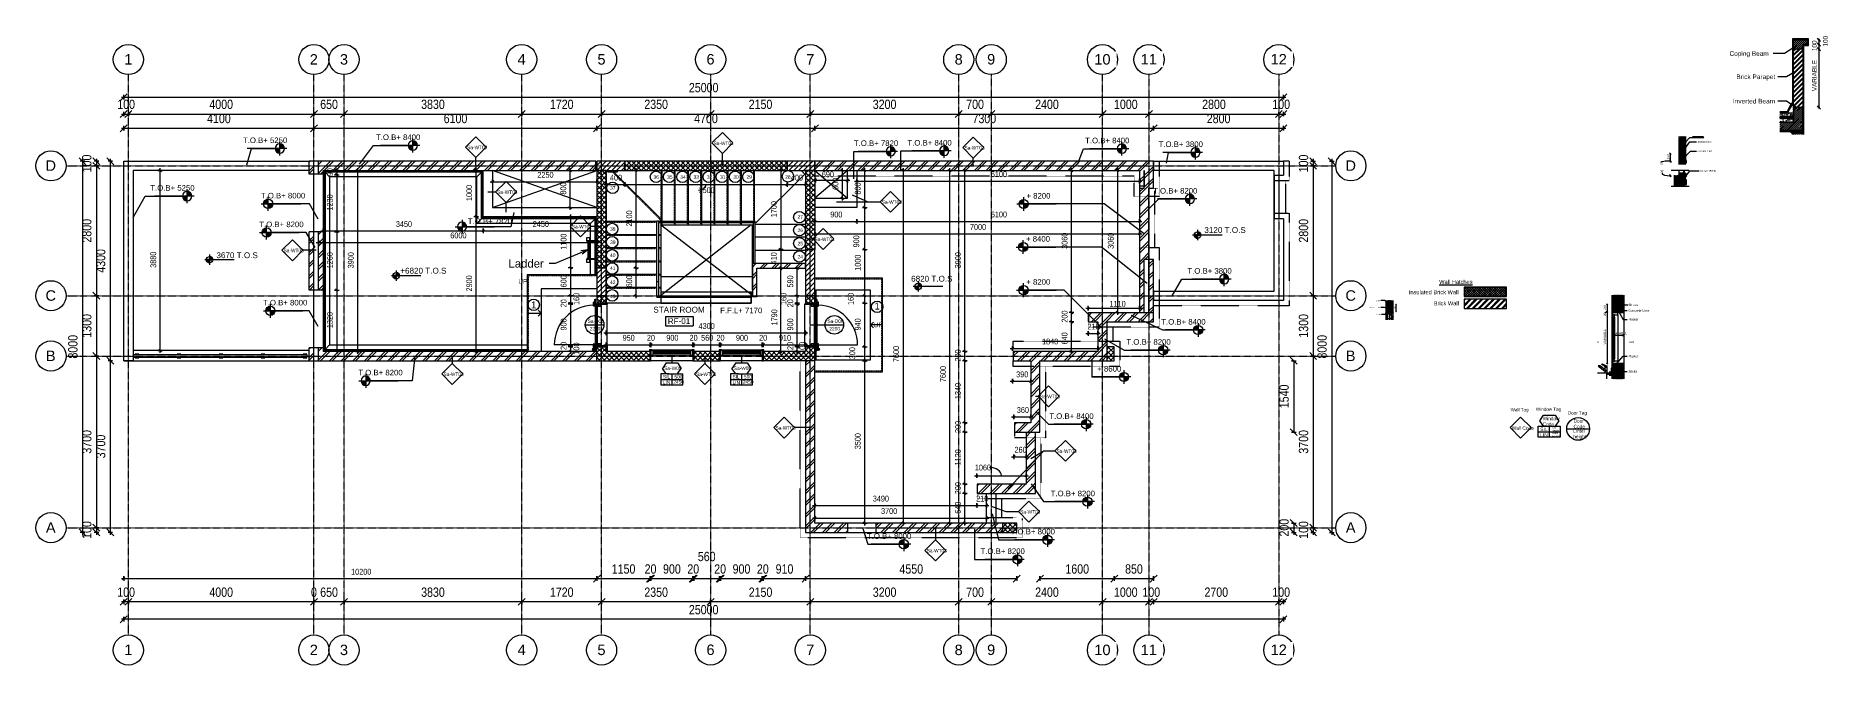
# Model space of a CAD drawing. Header units: millimetres. Extents: x -13951 to 24706, y -4881 to 8681.
import ezdxf

# ---------------------------------------------------------------- set-up
doc = ezdxf.new("R2010")
doc.units = ezdxf.units.MM
for name, pattern in [('Dash 3_32_', [4.7625, 2.38125, -2.38125]), ('Grid Line', [22.225, 12.7, -3.175, 3.175, -3.175]), ('Hidden', [7.14375, 4.7625, -2.38125]), ('Overhead', [3.96875, 2.38125, -1.5875])]:
    doc.linetypes.add(name, pattern=pattern)
for name, color, linetype, lineweight in [('A-ANNO-DIMS', 211, 'Continuous', 9), ('A-ANNO-DIMS-10', 211, 'Continuous', 9), ('A-ANNO-DIMS-20', 211, 'Continuous', 9), ('A-ANNO-DIMS-5', 211, 'Continuous', 9), ('A-ANNO-DIMS-50', 211, 'Continuous', 9), ('A-AREA-IDEN', 2, 'Continuous', 9), ('A-CLNG', 13, 'Continuous', 18), ('A-DETL', 90, 'Continuous', 18), ('A-DETL-GENF', 92, 'Continuous', 18), ('A-DETL-HDLN', 90, 'Hidden', 18), ('A-DETL-MBND', 5, 'Continuous', 18), ('A-DETL-THIN', 151, 'Continuous', 18), ('A-DOOR', 31, 'Continuous', 18), ('A-DOOR-IDEN', 7, 'Continuous', 18), ('A-FLOR', 192, 'Continuous', 18), ('A-FLOR-HRAL', 11, 'Continuous', 18), ('A-FLOR-MCUT', 51, 'Continuous', 18), ('A-FLOR-PATT', 8, 'Continuous', 18), ('A-GENM', 13, 'Continuous', 18), ('A-GLAZ', 151, 'Continuous', 18), ('A-GLAZ-IDEN', 7, 'Continuous', 18), ('A-WALL', 113, 'Continuous', 18), ('A-WALL-IDEN', 7, 'Continuous', 18), ('A-WALL-PATT', 111, 'Continuous', 18), ('Door tag_dwg', 8, 'Continuous', 18), ('G-ANNO-DIMS', 111, 'Continuous', 9), ('G-ANNO-TEXT', 231, 'Continuous', 9), ('P-SANR-FIXT', 6, 'Continuous', 18), ('Q-CASE', 31, 'Continuous', 18), ('S-BEAM', 12, 'Continuous', 18), ('S-COLS', 52, 'Continuous', 18), ('S-GRID', 1, 'Continuous', 9), ('S-GRID-IDEN', 1, 'Continuous', 9), ('S-STRS', 31, 'Continuous', 18), ('S-STRS-ANNO', 31, 'Continuous', 18), ('S-STRS-IDEN', 31, 'Continuous', 18), ('Wall  tag_dwg', 8, 'Continuous', 18), ('Window tag_dwg', 8, 'Continuous', 18)]:
    doc.layers.add(name, color=color, linetype=linetype, lineweight=lineweight)
doc.styles.add('Arial', font='arial.ttf', dxfattribs={"height": 100})
doc.styles.add('Arial Narrow', font='ARIALN.TTF', dxfattribs={"height": 75})
doc.styles.add('Arial Narrow_1', font='ARIALN.TTF', dxfattribs={"height": 40})
doc.styles.add('Arial Narrow_2', font='ARIALN.TTF', dxfattribs={"height": 200})
doc.styles.add('Arial Narrow_3', font='ARIALN.TTF', dxfattribs={"height": 125})
doc.styles.add('Arial Narrow_4', font='ARIALN.TTF', dxfattribs={"height": 1.5})
doc.styles.add('Arial Narrow_5', font='ARIALN.TTF', dxfattribs={"height": 25})
doc.styles.add('Arial Narrow_6', font='ARIALN.TTF', dxfattribs={"height": 50})
doc.styles.add('Arial Narrow_7', font='ARIALN.TTF', dxfattribs={"height": 100})
doc.styles.add('Arial_1', font='arial.ttf', dxfattribs={"height": 225})
doc.styles.add('Arial_10', font='arial.ttf', dxfattribs={"height": 50})
doc.styles.add('Arial_11', font='arial.ttf', dxfattribs={"height": 35})
doc.styles.add('Arial_2', font='arial.ttf', dxfattribs={"height": 125})
doc.styles.add('Arial_3', font='arial.ttf', dxfattribs={"height": 120})
doc.styles.add('Arial_4', font='arial.ttf', dxfattribs={"height": 175})
doc.styles.add('Arial_5', font='arial.ttf', dxfattribs={"height": 75})
doc.styles.add('Arial_6', font='arial.ttf', dxfattribs={"height": 150})
doc.styles.add('Arial_7', font='arial.ttf', dxfattribs={"height": 25})
doc.styles.add('Arial_8', font='arial.ttf', dxfattribs={"height": 87.5})
doc.styles.add('Arial_9', font='arial.ttf', dxfattribs={"height": 70})
doc.dimstyles.new('dimension_line', dxfattribs={"dimscale": 304.8, "dimtxt": 127.928872, "dimasz": 0.164042, "dimexe": 0.164042, "dimexo": 0.0625, "dimgap": 0.164042, "dimtad": 1, "dimdec": 0, "dimrnd": 10, "dimzin": 0, "dimdsep": 46, "dimtxsty": 'Arial Narrow_3', "dimblk1": 'OBLIQUE', "dimblk2": 'OBLIQUE', "dimsah": 1, "dimcen": 0.09, "dimdle": 0.164042, "dimazin": 0, "dimtfac": 1, "dimtdec": 4, "dimtix": 1, "dimtmove": 0, "dimatfit": 3, "dimfxl": 0.164042, "dimfxlon": 1, "dimtvp": 1, "dimtolj": 1, "dimtzin": 0, "dimarcsym": 2})
doc.dimstyles.new('dimension_line_1', dxfattribs={"dimscale": 304.8, "dimtxt": 127.928872, "dimasz": 0.164042, "dimexe": 0.164042, "dimexo": 0.0625, "dimgap": 0.164042, "dimtad": 1, "dimdec": 0, "dimrnd": 10, "dimzin": 0, "dimdsep": 46, "dimtxsty": 'Arial Narrow_3', "dimblk1": 'OBLIQUE', "dimblk2": 'OBLIQUE', "dimsah": 1, "dimcen": 0.09, "dimdle": 0.164042, "dimazin": 0, "dimtfac": 1, "dimtdec": 4, "dimtix": 1, "dimtmove": 2, "dimatfit": 3, "dimfxl": 0.164042, "dimfxlon": 1, "dimtvp": 1, "dimtolj": 1, "dimtzin": 0, "dimarcsym": 2})
doc.dimstyles.new('dimension_line_2', dxfattribs={"dimscale": 304.8, "dimtxt": 127.928872, "dimasz": 0.164042, "dimexe": 0.164042, "dimexo": 0.0625, "dimgap": 0.164042, "dimtad": 1, "dimdec": 0, "dimrnd": 10, "dimzin": 0, "dimdsep": 46, "dimtxsty": 'Arial Narrow_3', "dimblk1": 'OBLIQUE', "dimblk2": 'OBLIQUE', "dimsah": 1, "dimcen": 0.09, "dimdle": 0.164042, "dimazin": 0, "dimtfac": 1, "dimtdec": 4, "dimtix": 1, "dimtmove": 1, "dimatfit": 3, "dimfxl": 0.164042, "dimfxlon": 1, "dimtvp": 1, "dimtolj": 1, "dimtzin": 0, "dimarcsym": 2})
doc.dimstyles.new('dimension_line_3MM', dxfattribs={"dimscale": 304.8, "dimtxt": 204.686195, "dimasz": 0.492126, "dimexe": 0.164042, "dimexo": 0.0625, "dimgap": 0.164042, "dimtad": 1, "dimdec": 0, "dimrnd": 10, "dimzin": 0, "dimdsep": 46, "dimtxsty": 'Arial Narrow_2', "dimblk1": 'OBLIQUE', "dimblk2": 'OBLIQUE', "dimsah": 1, "dimcen": 0.09, "dimdle": 0.164042, "dimazin": 0, "dimtfac": 1, "dimtdec": 4, "dimtix": 1, "dimtmove": 0, "dimatfit": 3, "dimfxl": 0.164042, "dimfxlon": 1, "dimtvp": 1, "dimtolj": 1, "dimtzin": 0, "dimarcsym": 2})
doc.dimstyles.new('dimension_line_3MM_1', dxfattribs={"dimscale": 304.8, "dimtxt": 204.686195, "dimasz": 0.492126, "dimexe": 0.164042, "dimexo": 0.0625, "dimgap": 0.164042, "dimtad": 1, "dimdec": 0, "dimrnd": 10, "dimzin": 0, "dimdsep": 46, "dimtxsty": 'Arial Narrow_2', "dimblk1": 'OBLIQUE', "dimblk2": 'OBLIQUE', "dimsah": 1, "dimcen": 0.09, "dimdle": 0.164042, "dimazin": 0, "dimtfac": 1, "dimtdec": 4, "dimtix": 1, "dimtmove": 2, "dimatfit": 3, "dimfxl": 0.164042, "dimfxlon": 1, "dimtvp": 1, "dimtolj": 1, "dimtzin": 0, "dimarcsym": 2})
doc.dimstyles.new('dimension_line_5MM', dxfattribs={"dimscale": 304.8, "dimtxt": 25.585774, "dimasz": 0.049213, "dimexe": 0.016404, "dimexo": 0.0625, "dimgap": 0.016404, "dimtad": 1, "dimdec": 0, "dimrnd": 10, "dimzin": 0, "dimdsep": 46, "dimtxsty": 'Arial Narrow_5', "dimblk1": 'OBLIQUE', "dimblk2": 'OBLIQUE', "dimsah": 1, "dimcen": 0.09, "dimdle": 0.016404, "dimazin": 0, "dimtfac": 1, "dimtdec": 4, "dimtix": 1, "dimtmove": 0, "dimatfit": 3, "dimfxl": 0.016404, "dimfxlon": 1, "dimtvp": 1, "dimtolj": 1, "dimtzin": 0, "dimarcsym": 2})
doc.dimstyles.new('dimension_line_5MM_1', dxfattribs={"dimscale": 304.8, "dimtxt": 51.171549, "dimasz": 0.098425, "dimexe": 0.032808, "dimexo": 0.0625, "dimgap": 0.032808, "dimtad": 1, "dimdec": 0, "dimrnd": 10, "dimzin": 0, "dimdsep": 46, "dimtxsty": 'Arial Narrow_6', "dimblk1": 'OBLIQUE', "dimblk2": 'OBLIQUE', "dimsah": 1, "dimcen": 0.09, "dimdle": 0.032808, "dimazin": 0, "dimtfac": 1, "dimtdec": 4, "dimtix": 1, "dimtmove": 0, "dimatfit": 3, "dimfxl": 0.032808, "dimfxlon": 1, "dimtvp": 1, "dimtolj": 1, "dimtzin": 0, "dimarcsym": 2})
doc.dimstyles.new('dimension_line_5MM_2', dxfattribs={"dimscale": 304.8, "dimtxt": 51.171549, "dimasz": 0.098425, "dimexe": 0.032808, "dimexo": 0.0625, "dimgap": 0.032808, "dimtad": 1, "dimdec": 0, "dimrnd": 10, "dimzin": 0, "dimdsep": 46, "dimtxsty": 'Arial Narrow_6', "dimblk1": 'OBLIQUE', "dimblk2": 'OBLIQUE', "dimsah": 1, "dimcen": 0.09, "dimdle": 0.032808, "dimazin": 0, "dimtfac": 1, "dimtdec": 4, "dimtix": 1, "dimtmove": 1, "dimatfit": 3, "dimfxl": 0.032808, "dimfxlon": 1, "dimtvp": 1, "dimtolj": 1, "dimtzin": 0, "dimarcsym": 2})
doc.dimstyles.new('dimension_line_5MM_3', dxfattribs={"dimscale": 304.8, "dimtxt": 102.343097, "dimasz": 0.19685, "dimexe": 0.065617, "dimexo": 0.0625, "dimgap": 0.065617, "dimtad": 1, "dimdec": 0, "dimrnd": 10, "dimzin": 0, "dimdsep": 46, "dimtxsty": 'Arial Narrow_7', "dimblk1": 'OBLIQUE', "dimblk2": 'OBLIQUE', "dimsah": 1, "dimcen": 0.09, "dimdle": 0.065617, "dimazin": 0, "dimtfac": 1, "dimtdec": 4, "dimtix": 1, "dimtmove": 2, "dimatfit": 3, "dimfxl": 0.065617, "dimfxlon": 1, "dimtvp": 1, "dimtolj": 1, "dimtzin": 0, "dimarcsym": 2})
doc.dimstyles.new('dimension_line_5MM_4', dxfattribs={"dimscale": 304.8, "dimtxt": 102.343097, "dimasz": 0.19685, "dimexe": 0.065617, "dimexo": 0.0625, "dimgap": 0.065617, "dimtad": 1, "dimdec": 0, "dimrnd": 10, "dimzin": 0, "dimdsep": 46, "dimtxsty": 'Arial Narrow_7', "dimblk1": 'OBLIQUE', "dimblk2": 'OBLIQUE', "dimsah": 1, "dimcen": 0.09, "dimdle": 0.065617, "dimazin": 0, "dimtfac": 1, "dimtdec": 4, "dimtix": 1, "dimtmove": 0, "dimatfit": 3, "dimfxl": 0.065617, "dimfxlon": 1, "dimtvp": 1, "dimtolj": 1, "dimtzin": 0, "dimarcsym": 2})
pattern_1 = [(50, (0, 0), (182.1847, -15.939), [19.05, -209.55]), (355, (0, 0), (-35.2424, 191.0566), [15.24, -167.64]), (100.451, (15.18, -1.33), (146.9425, 175.1167), [16.19, -178.09]), (46.184, (0, 50.8), (271.079, -42.0433), [28.575, -314.325]), (96.636, (22.6, 47.3), (237.4025, 247.427), [24.285, -267.135]), (351.184, (0, 50.8), (237.405, 247.425), [22.86, -251.46]), (21, (25.4, 38.1), (151.6149, -102.2655), [19.05, -209.55]), (326, (25.4, 38.1), (61.8024, 184.1877), [15.24, -167.64]), (71.451, (38.03, 29.58), (213.417, 81.9214), [16.19, -178.09]), (37.5, (0, 0), (3.08832, 84.55508), [8.382, -157.226, 8.382, -161.798, -168.275]), (37.5, (0, 0), (3.08832, 84.55508), [-335.788, 8.382, -159.893]), (7.5, (0, 0), (66.8194, 100.18075), [8.382, -88.646, 8.382, -153.416, -64.135]), (7.5, (0, 0), (66.8194, 100.18075), [-258.826, 8.382, -55.753]), (327.5, (-56.64, 0), (135.5905, -5.7289), [8.382, -55.118, 8.382, -189.738, -262.89]), (327.5, (-56.64, 0), (135.5905, -5.7289), [-261.62, 8.382, -254.508]), (317.5, (-82.04, 0), (148.1289, 25.4268), [8.382, -74.168, 8.382, -123.19, -186.69]), (317.5, (-82.04, 0), (148.1289, 25.4268), [-214.122, 8.382, -178.308])]
pattern_2 = [(45, (0, 0), (-53.033, 53.033), [])]
pattern_3 = [(45, (0, 0), (-53.033, 53.033), []), (135, (0, 0), (-53.033, -53.033), [])]
pattern_4 = [(45, (0, 0), (-125.7236, 125.7236), []), (45, (0, 190.5), (-125.7236, 125.7236), [])]
pattern_5 = [(45, (-10049.663, 4269.98), (-16.97056, 16.97056), [])]
pattern_6 = [(45, (21482.964, 4269.98), (-10.6066, 10.6066), []), (135, (21482.964, 4269.98), (-10.6066, -10.6066), [])]
pattern_7 = [(45, (7445.394, 4309.98), (-21.2132, 21.2132), [])]
pattern_8 = [(45, (23888.22, 4309.98), (-21.2132, 21.2132), []), (135, (23888.22, 4309.98), (-21.2132, -21.2132), [])]
pattern_9 = [(45, (23888.22, 4309.98), (-21.2132, 21.2132), [])]

msp = doc.modelspace()

# ---------------------------------------------------------------- texts
at = {"layer": 'A-AREA-IDEN', "char_height": 125, "attachment_point": 1, "style": 'Arial_2'}
for s, insert, width in [('STAIR ROOM', (-639.9, 2841.6), 1338.818), ('RF-01', (-328.9, 2595.9), 585.232)]:
    msp.add_mtext(s, dxfattribs=dict(at, insert=insert, width=width))
at = {"layer": 'A-DOOR-IDEN', "lineweight": 9, "char_height": 75, "attachment_point": 1, "style": 'Arial Narrow'}
for s, insert, width in [('Sa-D06', (-2056, 2570.3), 364.768), ('2200', (-2013.2, 2407.1), 240.506), ('Sa-D06', (3111.6, 2570.3), 364.768), ('2200', (3154.4, 2407.1), 240.506)]:
    msp.add_mtext(s, dxfattribs=dict(at, insert=insert, width=width))
at = {"layer": 'A-GLAZ-IDEN', "lineweight": 9, "char_height": 75, "attachment_point": 1, "style": 'Arial Narrow'}
for s, insert, width in [('Sa-W08', (-405.4, 1554.5), 388.818), ('Sa-W08', (1094.6, 1554.5), 388.818), ('2450', (-209.9, 1258.8), 240.506), ('500', (-185.2, 1370), 180.38), ('2450', (1290.1, 1258.8), 240.506), ('500', (1314.8, 1370), 180.38)]:
    msp.add_mtext(s, dxfattribs=dict(at, insert=insert, width=width))
at = {"layer": 'A-WALL-IDEN', "lineweight": 9, "char_height": 75, "width": 452.953, "attachment_point": 1, "style": 'Arial Narrow'}
for s, insert in [('Sa-WT03', (-4655.3, 6313.4)), ('Sa-WT01', (657.9, 6403.8)), ('Sa-WT03', (6066, 6305.1)), ('Sa-WT03', (-4003.9, 5349.2)), ('Sa-WT03', (4283.1, 5135.9)), ('Sa-WT01', (-2399.3, 4605.6)), ('Sa-WT01', (2834.4, 4335)), ('Sa-WT08', (-8611.1, 4092.6)), ('Sa-WT03', (-5163.5, 1425.6)), ('Sa-WT01', (280.9, 1425.6)), ('Sa-WT03', (7691.3, 945.5)), ('Sa-WT03', (1990.8, 270.9)), ('Sa-WT03', (8051.9, -231.5)), ('Sa-WT03', (7267.1, -1541.4)), ('Sa-WT03', (5252.1, -2376.4))]:
    msp.add_mtext(s, dxfattribs=dict(at, insert=insert))
at = {"layer": 'G-ANNO-DIMS', "char_height": 120, "attachment_point": 1, "line_spacing_factor": 0.941778, "style": 'Arial_3'}
for s, insert, width in [('T.O.B+ 5250', (-9486.1, 6490.3), 1141.531), ('T.O.B+ 8400', (-6618.3, 6555.9), 1141.531), ('T.O.B+ 7820', (3683.3, 6428.3), 1141.531), ('T.O.B+ 8400', (4836.8, 6437.8), 1141.531), ('T.O.B+ 8400', (8667.7, 6486), 1141.531), ('T.O.B+ 3800', (10251.3, 6405.8), 1141.531), ('T.O.B+ 5250', (-11484.3, 5464.4), 1141.531), ('T.O.B+ 8000', (-9099.8, 5297.2), 1141.531), ('+ 8200', (7403.5, 5293.8), 618.513), ('T.O.B+ 8200', (10133, 5401.7), 1141.531), ('T.O.B+ 8200', (-9134.9, 4678.1), 1141.531), ('T.O.B+ 7820', (-4639.8, 4745.1), 1141.531), ('+ 8400', (7393.9, 4366.7), 618.513), ('T.O.B+ 3800', (10872.5, 3674.8), 1141.531), ('+ 8200', (7399.9, 3436.8), 618.513), ('T.O.B+ 8000', (-9054, 2991.2), 1141.531), ('F.F.L+ 7170', (800.1, 2823.4), 1085.703), ('T.O.B+ 8400', (10309.5, 2578.3), 1141.531), ('T.O.B+ 8200', (9557.9, 2144.4), 1141.531), ('+ 8600', (8929.6, 1565.1), 618.513), ('T.O.B+ 8200', (-6999.1, 1483.7), 1141.531), ('T.O.B+ 8400', (7896.4, 546.2), 1141.531), ('T.O.B+ 8200', (7924.7, -1121.5), 1141.531), ('T.O.B+ 8000', (3964.8, -2039.9), 1141.531), ('T.O.B+ 8000', (7061.6, -1943.9), 1141.531), ('T.O.B+ 8200', (6413.1, -2365.6), 1141.531)]:
    msp.add_mtext(s, dxfattribs=dict(at, insert=insert, width=width))
at = {"layer": 'G-ANNO-TEXT', "color": 7, "attachment_point": 1}
for s, insert, char_height, width, style in [('Coping Beam ', (22558.3, 8350.8), 100, 1095.105, 'Arial'), ('Brick Parapet', (22705, 7848.9), 100, 1035.78, 'Arial'), ('Inverted Beam', (22632.2, 7324.2), 100, 1123.966, 'Arial'), ('concrete lintel', (21865.1, 6216.7), 35, 374.388, 'Arial_11'), ('insulated brick', (21865.1, 6415.1), 35, 388.017, 'Arial_11'), ('Plaster', (21865.1, 6506.1), 35, 188.397, 'Arial_11'), ('37', (-1573, 5442.1), 75, 144.304, 'Arial_5'), ('36', (-637.2, 5676.6), 75, 144.304, 'Arial_5'), ('35', (-342.6, 5676.6), 75, 144.304, 'Arial_5'), ('34', (-58.6, 5676.6), 75, 144.304, 'Arial_5'), ('33', (225.4, 5676.6), 75, 144.304, 'Arial_5'), ('32', (515.4, 5676.6), 75, 144.304, 'Arial_5'), ('31', (799.4, 5676.6), 75, 144.304, 'Arial_5'), ('30', (1083.4, 5676.6), 75, 144.304, 'Arial_5'), ('29', (1367.4, 5676.6), 75, 144.304, 'Arial_5'), ('28', (2201.1, 5676.6), 75, 144.304, 'Arial_5'), ('Insulated Bricks', (21924.8, 5788.1), 35, 428.101, 'Arial_11'), ('27', (2468, 4815.5), 75, 144.304, 'Arial_5'), ('38', (-1573, 4555.9), 75, 144.304, 'Arial_5'), ('39', (-1573, 4270.9), 75, 144.304, 'Arial_5'), ('26', (2468, 4525.9), 75, 144.304, 'Arial_5'), ('3120 T.O.S', (11237.5, 4558.7), 125, 1082.278, 'Arial_2'), ('3670 T.O.S', (-10058.6, 4015.3), 125, 1082.278, 'Arial_2'), ('Ladder', (-3762.7, 3861.9), 175, 941.983, 'Arial_4'), ('40', (-1573, 3990.9), 75, 144.304, 'Arial_5'), ('25', (2468, 4241.9), 75, 144.304, 'Arial_5'), ('24', (2468, 3957.9), 75, 144.304, 'Arial_5'), ('+6820 T.O.S', (-6094.8, 3682.5), 125, 1206.54, 'Arial_2'), ('41', (-1573, 3710.9), 75, 144.304, 'Arial_5'), ('6820 T.O.S', (4916.6, 3509.1), 125, 1082.278, 'Arial_2'), ('42', (-1573, 3408.9), 75, 144.304, 'Arial_5'), ('43', (-1573, 3103.9), 75, 144.304, 'Arial_5'), ('Insulated Brick Wall', (15645, 3199.6), 87.5, 1338.818, 'Arial_8'), ('\\LWall Hatches', (16299.1, 3422.7), 87.5, 899.894, 'Arial_8'), ('1', (-3279.2, 2957.9), 150, 144.304, 'Arial_6'), ('1', (4125.8, 2932.9), 150, 144.304, 'Arial_6'), ('Bricks', (14933.3, 2986.7), 25, 117.447, 'Arial_7'), ('Brick Wall', (16181.8, 2959.6), 87.5, 681.434, 'Arial_8'), ('Concrete Lintel', (20375.4, 2786.5), 50, 581.223, 'Arial_10'), ('Bricks', (20392.6, 2908.6), 50, 234.894, 'Arial_10'), ('Plaster ', (14933.3, 2688.3), 25, 139.494, 'Arial_7'), ('Plaster', (20375.4, 2595.7), 50, 268.565, 'Arial_10'), ('in', (19687.3, 2111.8), 50, 67.342, 'Arial_10'), ('out', (20392.6, 2111.8), 50, 120.253, 'Arial_10'), ('Plaster ', (20375.4, 1803.2), 50, 292.616, 'Arial_10'), ('Bricks', (20375.4, 1473.8), 50, 234.894, 'Arial_10'), ('Wall Tag', (17840.4, 658.6), 70, 482.616, 'Arial_9'), ('Window Tag', (18385.2, 669.5), 70, 675.021, 'Arial_9'), ('Door Tag', (19075.4, 589.6), 70, 501.856, 'Arial_9')]:
    msp.add_mtext(s, dxfattribs=dict(at, insert=insert, char_height=char_height, width=width, style=style))
at = {"layer": 'S-STRS-IDEN', "char_height": 100, "width": 231.677, "attachment_point": 1, "line_spacing_factor": 0.941778, "style": 'Arial'}
for insert in [(-3550.3, 3438.4), (4109.7, 2501.2)]:
    msp.add_mtext('UP', dxfattribs=dict(at, insert=insert))

# ---------------------------------------------------------------- blocks, each defined once
blk = doc.blocks.new('SEQ-SV-C-STR_rvt-1-BLOCKWORK RF PLAN')
at = {"layer": 'S-COLS'}
h = blk.add_hatch(dxfattribs=at)
h.set_pattern_fill('FP_4', color=256, style=0, pattern_type=2)
h.set_pattern_definition(pattern_1)
h.paths.add_polyline_path([(-8057, 5780), (-8057, 5780), (-8057, 5980)])
h = blk.add_hatch(dxfattribs=at)
h.set_pattern_fill('FP_4', color=256, style=0, pattern_type=2)
h.set_pattern_definition(pattern_1)
h.paths.add_polyline_path([(-8057, 5780), (-8057, 5780), (-8057, 5980)])
h = blk.add_hatch(dxfattribs=at)
h.set_pattern_fill('FP_5', color=256, style=0, pattern_type=2)
h.set_pattern_definition(pattern_2)
h.paths.add_polyline_path([(-1657, 5780), (-1257, 5780), (-1257, 5980), (-1857, 5980), (-1857, 5780)])
h = blk.add_hatch(dxfattribs=at)
h.set_pattern_fill('FP_5', color=256, style=0, pattern_type=2)
h.set_pattern_definition(pattern_2)
h.paths.add_polyline_path([(-1657, 5780), (-1257, 5780), (-1257, 5980), (-1857, 5980), (-1857, 5780)])
h = blk.add_hatch(dxfattribs=at)
h.set_pattern_fill('FP_5', color=256, style=0, pattern_type=2)
h.set_pattern_definition(pattern_2)
h.paths.add_polyline_path([(2243, 5780), (2843, 5780), (2843, 5980), (2243, 5980)])
h = blk.add_hatch(dxfattribs=at)
h.set_pattern_fill('FP_5', color=256, style=0, pattern_type=2)
h.set_pattern_definition(pattern_2)
h.paths.add_polyline_path([(2243, 5780), (2843, 5780), (2843, 5980), (2243, 5980)])
h = blk.add_hatch(dxfattribs=at)
h.set_pattern_fill('FP_5', color=256, style=0, pattern_type=2)
h.set_pattern_definition(pattern_2)
h.paths.add_polyline_path([(2643, 3080), (2843, 3080), (2843, 4080), (2643, 4080), (2643, 3359)])
h = blk.add_hatch(dxfattribs=at)
h.set_pattern_fill('FP_5', color=256, style=0, pattern_type=2)
h.set_pattern_definition(pattern_2)
h.paths.add_polyline_path([(2643, 3080), (2843, 3080), (2843, 4080), (2643, 4080), (2643, 3359)])
h = blk.add_hatch(dxfattribs=at)
h.set_pattern_fill('FP_5', color=256, style=0, pattern_type=2)
h.set_pattern_definition(pattern_2)
h.paths.add_polyline_path([(-1657, 3080), (-1657, 3680), (-1857, 3680), (-1857, 3080)])
h = blk.add_hatch(dxfattribs=at)
h.set_pattern_fill('FP_5', color=256, style=0, pattern_type=2)
h.set_pattern_definition(pattern_2)
h.paths.add_polyline_path([(-1657, 3080), (-1657, 3680), (-1857, 3680), (-1857, 3080)])
at = {"layer": 'A-DETL-MBND', "color": 7}
blk.add_line((-12057, 1680), (-11857, 1680), dxfattribs=at)
at = {"layer": 'S-COLS', "color": 7}
for p, q in [((-1857, 5980), (-1857, 5780)), ((-1257, 5980), (-1857, 5980)), ((-1257, 5780), (-1257, 5980)), ((2243, 5980), (2243, 5780)), ((2843, 5980), (2243, 5980)), ((2843, 5780), (2843, 5980)), ((-1857, 5780), (-1257, 5780)), ((2243, 5780), (2843, 5780)), ((2843, 4080), (2643, 4080)), ((2643, 4080), (2643, 3080)), ((2843, 3080), (2843, 4080)), ((-1657, 3680), (-1857, 3680)), ((-1857, 3680), (-1857, 3080)), ((-1657, 3080), (-1657, 3680)), ((-1857, 3080), (-1657, 3080)), ((2643, 3080), (2843, 3080))]:
    blk.add_line(p, q, dxfattribs=at)
blk = doc.blocks.new('roof door - Sa-D06-2746476-BLOCKWORK RF PLAN')
at = {"layer": 'A-DOOR'}
for p, q in [((-431, 181), (-431, 1025)), ((-553, 127), (-553, 143)), ((-549, 127), (-553, 127)), ((-549, 143), (-549, 127)), ((-546, 151), (-453, 151)), ((-453, 146), (-546, 146)), ((-493, 152), (-493, 175)), ((-430, 152), (-493, 152)), ((-491, 175), (-491, 154)), ((-491, 154), (-432, 154)), ((-486, 181), (-414, 181)), ((-414, 179), (-486, 179)), ((-450, 89), (-450, 143)), ((-450, 29), (-450, 33)), ((-450, 33), (-412, 33)), ((-412, 29), (-450, 29)), ((-445, 143), (-445, 89)), ((-442, 133), (-443, 133)), ((-443, 133), (-443, 95)), ((-442, 95), (-442, 133)), ((-442, 86), (-412, 86)), ((-412, 81), (-442, 81)), ((-440, 144), (-440, 94)), ((440, 144), (-440, 144)), ((-390, 106), (-440, 106)), ((-440, 94), (440, 94)), ((-426, 92), (-438, 92)), ((-438, 90), (-426, 90)), ((-432, 154), (-432, 168)), ((-431, 171), (-431, 179)), ((-430, 168), (-430, 152)), ((-429, 171), (-416, 171)), ((-418, 169), (-429, 169)), ((-426, 90), (-426, 92)), ((-418, 145), (-418, 169)), ((-408, 145), (-418, 145)), ((-416, 171), (-416, 147)), ((-416, 147), (-410, 147)), ((-410, 147), (-410, 175)), ((-408, 175), (-408, 145)), ((-408, 36), (-408, 78)), ((-404, 78), (-404, 36)), ((380, 131), (-379, 131)), ((-379, 131), (-379, 119)), ((-379, 119), (380, 119)), ((380, 119), (380, 131)), ((404, 36), (404, 78)), ((408, 145), (408, 175)), ((418, 145), (408, 145)), ((408, 78), (408, 36)), ((410, 175), (410, 147)), ((410, 147), (416, 147)), ((412, 86), (442, 86)), ((442, 81), (412, 81)), ((412, 33), (450, 33)), ((450, 29), (412, 29)), ((414, 181), (486, 181)), ((486, 179), (414, 179)), ((416, 171), (429, 171)), ((416, 147), (416, 171)), ((418, 169), (418, 145)), ((429, 169), (418, 169)), ((427, 92), (439, 92)), ((427, 90), (427, 92)), ((439, 90), (427, 90)), ((430, 152), (430, 168)), ((493, 152), (430, 152)), ((432, 168), (432, 154)), ((432, 154), (491, 154)), ((440, 94), (440, 144)), ((442, 133), (444, 133)), ((442, 95), (442, 133)), ((444, 133), (444, 95)), ((445, 89), (445, 143)), ((450, 143), (450, 89)), ((450, 33), (450, 29)), ((453, 151), (546, 151)), ((546, 146), (453, 146)), ((491, 154), (491, 175)), ((493, 175), (493, 152)), ((549, 127), (549, 143)), ((553, 127), (549, 127)), ((553, 143), (553, 127))]:
    blk.add_line(p, q, dxfattribs=at)
for radius in [26.2, 23.2, 20.3]:
    blk.add_circle((-526, 178), radius, dxfattribs=at)
for centre, radius, start, end in [((-431, 167), 858, 0.9212, 90), ((-546, 143), 7.88, 90, 180), ((-546, 143), 3.28, 90, 180), ((-486, 175), 6.56, 90, 180), ((-486, 175), 4.56, 90, 180), ((-453, 143), 7.88, 0, 90), ((-453, 143), 3.28, 0, 90), ((-442, 89), 7.88, 180, 270), ((-442, 89), 3.28, 180, 270), ((-438, 95), 4.98, 180, 270), ((-438, 95), 3.28, 180, 270), ((-429, 168), 3.31, 90, 180), ((-429, 168), 1.31, 90, 180), ((-414, 175), 6.56, 360, 90), ((-414, 175), 4.56, 360, 90), ((-412, 78), 7.88, 0, 90), ((-412, 78), 3.28, 0, 90), ((-412, 36), 7.88, 270, 0), ((-412, 36), 3.28, 270, 360), ((412, 78), 7.88, 90, 180), ((412, 36), 7.88, 180, 270), ((414, 175), 6.56, 90, 180), ((412, 78), 3.28, 90, 180), ((412, 36), 3.28, 180, 270), ((414, 175), 4.56, 90, 180), ((-431, 167), 858, 0.2678, 0.7872), ((-431, 167), 858, 0, 0.1338), ((429, 168), 3.31, 0, 90), ((429, 168), 1.31, 360, 90), ((439, 95), 3.28, 270, 360), ((439, 95), 4.98, 270, 360), ((442, 89), 7.88, 270, 0), ((442, 89), 3.28, 270, 0), ((453, 143), 7.88, 90, 180), ((453, 143), 3.28, 90, 180), ((486, 175), 6.56, 360, 90), ((486, 175), 4.56, 0, 90), ((546, 143), 7.88, 0, 90), ((546, 143), 3.28, 0, 90)]:
    blk.add_arc(centre, radius, start, end, dxfattribs=at)
blk = doc.blocks.new('Generic Models 12 - Generic Models 12-655039-BLOCKWORK RF PLAN')
at = {"layer": 'A-GENM'}
for p, q in [((-1857, 2920), (-1857, 2900)), ((-1657, 2920), (-1857, 2920)), ((-1857, 2900), (-1657, 2900)), ((-1657, 2900), (-1657, 2920)), ((2843, 2920), (2643, 2920)), ((2643, 2920), (2643, 2900)), ((2643, 2900), (2843, 2900)), ((2843, 2900), (2843, 2920)), ((-1857, 2000), (-1857, 1980)), ((-1657, 2000), (-1857, 2000)), ((-1857, 1980), (-1657, 1980)), ((-1657, 1980), (-1657, 2000)), ((-1656, 1980), (-1657, 1980)), ((-1656, 2000), (-1656, 1980)), ((2843, 2000), (2643, 2000)), ((2643, 2000), (2643, 1980)), ((2643, 1980), (2843, 1980)), ((2843, 1980), (2843, 2000))]:
    blk.add_line(p, q, dxfattribs=at)
blk = doc.blocks.new('M_Fixed2 - Sa-W08-2468338-BLOCKWORK RF PLAN')
at = {"layer": 'A-GLAZ'}
for p, q in [((-430, 145), (-480, 145)), ((-480, 145), (-480, 135)), ((-480, 135), (-430, 135)), ((-400, 135), (-450, 135)), ((-450, 135), (-450, 35)), ((-450, 35), (-400, 35)), ((-430, 135), (-430, 145)), ((-430, 145), (430, 145)), ((-400, 135), (400, 135)), ((-400, 35), (-400, 135)), ((400, 94), (-400, 94)), ((-400, 94), (-400, 88)), ((-400, 88), (400, 88)), ((400, 82), (-400, 82)), ((-400, 82), (-400, 76)), ((-400, 76), (400, 76)), ((400, 35), (-400, 35)), ((450, 135), (400, 135)), ((400, 135), (400, 35)), ((400, 88), (400, 94)), ((400, 76), (400, 82)), ((400, 35), (450, 35)), ((480, 145), (430, 145)), ((430, 145), (430, 135)), ((430, 135), (480, 135)), ((450, 35), (450, 135)), ((480, 135), (480, 145))]:
    blk.add_line(p, q, dxfattribs=at)
blk = doc.blocks.new('Generic Models 15 - Generic Models 15-712220-BLOCKWORK RF PLAN')
at = {"layer": 'A-GENM'}
h = blk.add_hatch(dxfattribs=at)
h.set_pattern_fill('FP_3', color=256, style=0, pattern_type=2)
h.set_pattern_definition(pattern_2)
h.paths.add_polyline_path([(789, 1680), (809, 1680), (809, 1880), (789, 1880), (789, 1802)])
h.paths.add_polyline_path([(1709, 1680), (1729, 1680), (1729, 1880), (1709, 1880), (1709, 1802)])
h.paths.add_polyline_path([(209, 1680), (229, 1680), (229, 1880), (209, 1880), (209, 1802)])
h.paths.add_polyline_path([(-711, 1680), (-691, 1680), (-691, 1880), (-711, 1880), (-711, 1802)])
for p, q in [((-691, 1880), (-711, 1880)), ((-711, 1880), (-711, 1680)), ((-711, 1680), (-691, 1680)), ((-691, 1680), (-691, 1802)), ((209, 1680), (-691, 1680)), ((229, 1880), (209, 1880)), ((209, 1802), (209, 1680)), ((209, 1680), (229, 1680)), ((229, 1680), (229, 1880)), ((809, 1880), (789, 1880)), ((789, 1880), (789, 1680)), ((789, 1680), (809, 1680)), ((809, 1680), (809, 1802)), ((1709, 1680), (809, 1680)), ((1729, 1880), (1709, 1880)), ((1709, 1802), (1709, 1680)), ((1709, 1680), (1729, 1680)), ((1729, 1680), (1729, 1880))]:
    blk.add_line(p, q, dxfattribs=at)
blk = doc.blocks.new('STEEL LADER FINAL - 24in Width-2556844-BLOCKWORK RF PLAN')
at = {"layer": 'A-GENM'}
for p, q in [((-2073, 4262), (-2073, 4337)), ((-2073, 4337), (-2013, 4337)), ((-2073, 4262), (-2013, 4262)), ((-2073, 4262), (-2073, 4257)), ((-1884, 4262), (-2073, 4262)), ((-2073, 4257), (-2073, 4247)), ((-2013, 4257), (-2073, 4257)), ((-2013, 4337), (-2013, 4262)), ((-2013, 4257), (-1879, 4257)), ((-2013, 4247), (-2013, 4257)), ((-1879, 4337), (-1884, 4337)), ((-1884, 4337), (-1884, 4262)), ((-1879, 4257), (-1879, 4337)), ((-2073, 4247), (-2013, 4247)), ((-2013, 3886), (-2073, 3886)), ((-2073, 3886), (-2073, 3876)), ((-2073, 3876), (-2073, 3871)), ((-2073, 3876), (-2013, 3876)), ((-2073, 3796), (-2073, 3871)), ((-2013, 3871), (-2073, 3871)), ((-2073, 3871), (-1884, 3871)), ((-2047, 3886), (-2047, 4247)), ((-2045, 3886), (-2045, 4247)), ((-2025, 4247), (-2025, 3886)), ((-2013, 3876), (-2013, 3886)), ((-1879, 3876), (-2013, 3876)), ((-2013, 3871), (-2013, 3796)), ((-1884, 3871), (-1884, 3796)), ((-1879, 3796), (-1879, 3876)), ((-2013, 3796), (-2073, 3796)), ((-1884, 3796), (-1879, 3796))]:
    blk.add_line(p, q, dxfattribs=at)
blk = doc.blocks.new('roof door - Sa-D06-2746487-BLOCKWORK RF PLAN')
at = {"layer": 'A-DOOR'}
for p, q in [((-549, -127), (-553, -127)), ((-553, -127), (-553, -143)), ((-549, -143), (-549, -127)), ((-453, -146), (-546, -146)), ((-546, -151), (-453, -151)), ((-430, -152), (-493, -152)), ((-493, -152), (-493, -175)), ((-491, -175), (-491, -154)), ((-491, -154), (-432, -154)), ((-414, -179), (-486, -179)), ((-486, -181), (-414, -181)), ((-412, -29), (-450, -29)), ((-450, -29), (-450, -33)), ((-450, -33), (-412, -33)), ((-450, -89), (-450, -143)), ((-445, -143), (-445, -89)), ((-443, -133), (-443, -95)), ((-442, -133), (-443, -133)), ((-412, -81), (-442, -81)), ((-442, -86), (-412, -86)), ((-442, -95), (-442, -133)), ((-440, -144), (-440, -94)), ((-440, -94), (440, -94)), ((-390, -106), (-440, -106)), ((440, -144), (-440, -144)), ((-438, -90), (-426, -90)), ((-426, -92), (-438, -92)), ((-432, -154), (-432, -168)), ((-431, -171), (-431, -179)), ((-431, -181), (-431, -1025)), ((-430, -168), (-430, -152)), ((-418, -169), (-429, -169)), ((-429, -171), (-416, -171)), ((-426, -90), (-426, -92)), ((-408, -145), (-418, -145)), ((-418, -145), (-418, -169)), ((-416, -171), (-416, -147)), ((-416, -147), (-410, -147)), ((-410, -147), (-410, -175)), ((-408, -36), (-408, -78)), ((-408, -175), (-408, -145)), ((-404, -78), (-404, -36)), ((-379, -131), (-379, -119)), ((-379, -119), (380, -119)), ((380, -131), (-379, -131)), ((380, -119), (380, -131)), ((404, -36), (404, -78)), ((408, -78), (408, -36)), ((418, -145), (408, -145)), ((408, -145), (408, -175)), ((410, -175), (410, -147)), ((410, -147), (416, -147)), ((450, -29), (412, -29)), ((412, -33), (450, -33)), ((442, -81), (412, -81)), ((412, -86), (442, -86)), ((486, -179), (414, -179)), ((414, -181), (486, -181)), ((416, -147), (416, -171)), ((416, -171), (429, -171)), ((418, -169), (418, -145)), ((429, -169), (418, -169)), ((427, -90), (427, -92)), ((439, -90), (427, -90)), ((427, -92), (439, -92)), ((493, -152), (430, -152)), ((430, -152), (430, -168)), ((432, -168), (432, -154)), ((432, -154), (491, -154)), ((440, -94), (440, -144)), ((442, -95), (442, -133)), ((442, -133), (444, -133)), ((444, -133), (444, -95)), ((445, -89), (445, -143)), ((450, -33), (450, -29)), ((450, -143), (450, -89)), ((546, -146), (453, -146)), ((453, -151), (546, -151)), ((491, -154), (491, -175)), ((493, -175), (493, -152)), ((553, -127), (549, -127)), ((549, -127), (549, -143)), ((553, -143), (553, -127))]:
    blk.add_line(p, q, dxfattribs=at)
for radius in [26.2, 23.2, 20.3]:
    blk.add_circle((-526, -178), radius, dxfattribs=at)
for centre, radius, start, end in [((-546, -143), 7.88, 180, 270), ((-546, -143), 3.28, 180, 270), ((-486, -175), 6.56, 180, 270), ((-486, -175), 4.56, 180, 270), ((-453, -143), 3.28, 270, 0), ((-453, -143), 7.88, 270, 360), ((-442, -89), 7.88, 90, 180), ((-442, -89), 3.28, 90, 180), ((-438, -95), 4.98, 90, 180), ((-438, -95), 3.28, 90, 180), ((-429, -168), 3.31, 180, 270), ((-431, -167), 858, 270, 359.0788), ((-429, -168), 1.31, 180, 270), ((-414, -175), 4.56, 270, 0), ((-414, -175), 6.56, 270, 0), ((-412, -36), 7.88, 360, 90), ((-412, -36), 3.28, 0, 90), ((-412, -78), 3.28, 270, 360), ((-412, -78), 7.88, 270, 360), ((412, -36), 7.88, 90, 180), ((412, -78), 7.88, 180, 270), ((412, -36), 3.28, 90, 180), ((412, -78), 3.28, 180, 270), ((414, -175), 6.56, 180, 270), ((414, -175), 4.56, 180, 270), ((-431, -167), 858, 359.8662, 360), ((-431, -167), 858, 359.2128, 359.7322), ((429, -168), 1.31, 270, 0), ((429, -168), 3.31, 270, 360), ((439, -95), 4.98, 0, 90), ((439, -95), 3.28, 0, 90), ((442, -89), 7.88, 360, 90), ((442, -89), 3.28, 360, 90), ((453, -143), 7.88, 180, 270), ((453, -143), 3.28, 180, 270), ((486, -175), 6.56, 270, 0), ((486, -175), 4.56, 270, 0), ((546, -143), 7.88, 270, 360), ((546, -143), 3.28, 270, 360)]:
    blk.add_arc(centre, radius, start, end, dxfattribs=at)
blk = doc.blocks.new('Generic Models 25 - Generic Models 25-2182778-BLOCKWORK RF PLAN')
at = {"layer": 'A-GENM'}
for p, q in [((-1657, 5780), (-1657, 5681)), ((-1657, 5681), (-1657, 4640)), ((-1656, 5681), (-1657, 5681)), ((-1657, 5681), (-1656, 5681)), ((2623, 5701), (1572, 4650)), ((2558, 5780), (2551, 5773)), ((2551, 5773), (2623, 5701)), ((-1657, 4355), (-1657, 4640)), ((1572, 4650), (1553, 4669)), ((-1657, 4070), (-1657, 4355)), ((1493, 4600), (1493, 4340)), ((1513, 4340), (1493, 4340)), ((1493, 4340), (1493, 4055)), ((1553, 4625), (2643, 4625)), ((2643, 4340), (1553, 4340)), ((-1657, 3785), (-1657, 4070)), ((1513, 4055), (1493, 4055)), ((1493, 4055), (1493, 3770)), ((2643, 4055), (1553, 4055)), ((-1657, 3680), (-1657, 3785)), ((-477, 3495), (1493, 3495)), ((1494, 3770), (1493, 3770)), ((1493, 3770), (1493, 3485)), ((1494, 3485), (1493, 3485)), ((1493, 3485), (1493, 3205)), ((-477, 3165), (1494, 3165)), ((1493, 3205), (1494, 3205))]:
    blk.add_line(p, q, dxfattribs=at)
blk = doc.blocks.new('Floors 12 - Floors 12-2379544-BLOCKWORK RF PLAN')
at = {"layer": 'A-FLOR', "color": 7}
for p, q in [((-477, 3160), (-477, 3080)), ((1471, 3160), (-477, 3160)), ((1471, 3150), (1471, 3160)), ((1471, 3080), (1471, 3150)), ((-477, 3040), (-477, 2920)), ((-477, 2920), (1471, 2920)), ((1471, 2920), (1471, 3040))]:
    blk.add_line(p, q, dxfattribs=at)
blk = doc.blocks.new('Floors 14 - Floors 14-2496120-BLOCKWORK RF PLAN')
at = {"layer": 'A-FLOR', "color": 7}
for p, q in [((2271, 8458), (2253, 8458)), ((2253, 8245), (2253, 8440)), ((2271, 8245), (2253, 8245)), ((2273, 8458), (2271, 8458)), ((2273, 8245), (2271, 8245)), ((2273, 8458), (2273, 8245))]:
    blk.add_line(p, q, dxfattribs=at)
blk = doc.blocks.new('Generic Models 268 - Generic Models 267-2499174-BLOCKWORK RF PLAN')
at = {"layer": 'A-DETL-MBND'}
for p, q in [((-11856, 1902), (-11856, 1680)), ((-8057, 1902), (-11856, 1902)), ((-11856, 1680), (-8057, 1680))]:
    blk.add_line(p, q, dxfattribs=at)
blk = doc.blocks.new('Railings 2 - Railings 3-2503900-BLOCKWORK RF PLAN')
at = {"layer": 'A-FLOR-HRAL'}
for p, q in [((-567, 3388), (-567, 4690)), ((-527, 4690), (-567, 4690)), ((-527, 4690), (1553, 4690)), ((-527, 4690), (-527, 3388)), ((1553, 4650), (-527, 4650)), ((1553, 4650), (1553, 4690)), ((-567, 3080), (-567, 3388)), ((-567, 3388), (-527, 3388)), ((-527, 3388), (-527, 3080)), ((-567, 3080), (1471, 3080)), ((-567, 3080), (-567, 3040)), ((1471, 3040), (-567, 3040)), ((1471, 3080), (1471, 3040)), ((1553, 3055), (1553, 3077))]:
    blk.add_line(p, q, dxfattribs=at)
blk = doc.blocks.new('Railings 6 - Railings 8-2564710-BLOCKWORK RF PLAN')
at = {"layer": 'A-FLOR-HRAL'}
for p, q in [((1513, 4640), (1513, 3762)), ((1553, 3762), (1553, 4640))]:
    blk.add_line(p, q, dxfattribs=at)
blk = doc.blocks.new('handrail1 - handrail-2601515-BLOCKWORK RF PLAN')
at = {"layer": 'A-DETL-MBND'}
for p, q in [((-8479, 4505), (-12207, 4505)), ((-12207, 4455), (-12207, 4505)), ((-12207, 4455), (-8479, 4455)), ((-8479, 4505), (-8479, 4455))]:
    blk.add_line(p, q, dxfattribs=at)
blk = doc.blocks.new('Generic Models 185 - Generic Models 115-2601539-BLOCKWORK RF PLAN')
at = {"layer": 'A-DETL-MBND'}
for p, q in [((-8479, 4520), (-8559, 4520)), ((-8559, 4520), (-8559, 4505)), ((-8559, 4455), (-8559, 4440)), ((-8559, 4440), (-8479, 4440)), ((-8479, 4505), (-8479, 4520)), ((-8479, 4440), (-8479, 4455))]:
    blk.add_line(p, q, dxfattribs=at)
blk = doc.blocks.new('Generic Models 186 - Generic Models 115-2601553-BLOCKWORK RF PLAN')
at = {"layer": 'A-DETL-MBND'}
for p, q in [((-9385, 4520), (-9465, 4520)), ((-9465, 4520), (-9465, 4505)), ((-9465, 4455), (-9465, 4440)), ((-9465, 4440), (-9385, 4440)), ((-9385, 4505), (-9385, 4520)), ((-9385, 4440), (-9385, 4455))]:
    blk.add_line(p, q, dxfattribs=at)
blk = doc.blocks.new('Generic Models 187 - Generic Models 115-2601567-BLOCKWORK RF PLAN')
at = {"layer": 'A-DETL-MBND'}
for p, q in [((-10293, 4520), (-10373, 4520)), ((-10373, 4520), (-10373, 4505)), ((-10373, 4455), (-10373, 4440)), ((-10373, 4440), (-10293, 4440)), ((-10293, 4505), (-10293, 4520)), ((-10293, 4440), (-10293, 4455))]:
    blk.add_line(p, q, dxfattribs=at)
blk = doc.blocks.new('Generic Models 188 - Generic Models 115-2601581-BLOCKWORK RF PLAN')
at = {"layer": 'A-DETL-MBND'}
for p, q in [((-11199, 4520), (-11279, 4520)), ((-11279, 4520), (-11279, 4505)), ((-11279, 4455), (-11279, 4440)), ((-11279, 4440), (-11199, 4440)), ((-11199, 4505), (-11199, 4520)), ((-11199, 4440), (-11199, 4455))]:
    blk.add_line(p, q, dxfattribs=at)
blk = doc.blocks.new('Generic Models 189 - Generic Models 115-2601595-BLOCKWORK RF PLAN')
at = {"layer": 'A-DETL-MBND'}
for p, q in [((-12105, 4520), (-12185, 4520)), ((-12185, 4520), (-12185, 4505)), ((-12185, 4455), (-12185, 4440)), ((-12185, 4440), (-12105, 4440)), ((-12105, 4505), (-12105, 4520)), ((-12105, 4440), (-12105, 4455))]:
    blk.add_line(p, q, dxfattribs=at)
blk = doc.blocks.new('Generic Models 196 - Generic Models 115-2601722-BLOCKWORK RF PLAN')
at = {"layer": 'A-DETL-MBND'}
for p, q in [((-12110, 4515), (-12180, 4515)), ((-12180, 4515), (-12180, 4505)), ((-12180, 4455), (-12180, 4445)), ((-12180, 4445), (-12110, 4445)), ((-12110, 4505), (-12110, 4515)), ((-12110, 4445), (-12110, 4455))]:
    blk.add_line(p, q, dxfattribs=at)
blk = doc.blocks.new('Generic Models 197 - Generic Models 115-2601736-BLOCKWORK RF PLAN')
at = {"layer": 'A-DETL-MBND'}
for p, q in [((-12110, 4515), (-12180, 4515)), ((-12180, 4515), (-12180, 4505)), ((-12180, 4455), (-12180, 4445)), ((-12180, 4445), (-12110, 4445)), ((-12110, 4505), (-12110, 4515)), ((-12110, 4445), (-12110, 4455))]:
    blk.add_line(p, q, dxfattribs=at)
blk = doc.blocks.new('Generic Models 198 - Generic Models 115-2601750-BLOCKWORK RF PLAN')
at = {"layer": 'A-DETL-MBND'}
for p, q in [((-12110, 4515), (-12180, 4515)), ((-12180, 4515), (-12180, 4505)), ((-12180, 4455), (-12180, 4445)), ((-12180, 4445), (-12110, 4445)), ((-12110, 4505), (-12110, 4515)), ((-12110, 4445), (-12110, 4455))]:
    blk.add_line(p, q, dxfattribs=at)
blk = doc.blocks.new('Generic Models 199 - Generic Models 115-2601764-BLOCKWORK RF PLAN')
at = {"layer": 'A-DETL-MBND'}
for p, q in [((-12110, 4515), (-12180, 4515)), ((-12180, 4515), (-12180, 4505)), ((-12180, 4455), (-12180, 4445)), ((-12180, 4445), (-12110, 4445)), ((-12110, 4505), (-12110, 4515)), ((-12110, 4445), (-12110, 4455))]:
    blk.add_line(p, q, dxfattribs=at)
blk = doc.blocks.new('Generic Models 200 - Generic Models 115-2601778-BLOCKWORK RF PLAN')
at = {"layer": 'A-DETL-MBND'}
for p, q in [((-12110, 4515), (-12180, 4515)), ((-12180, 4515), (-12180, 4505)), ((-12180, 4455), (-12180, 4445)), ((-12180, 4445), (-12110, 4445)), ((-12110, 4505), (-12110, 4515)), ((-12110, 4445), (-12110, 4455))]:
    blk.add_line(p, q, dxfattribs=at)
blk = doc.blocks.new('Floors 18 - Floors 18-2632889-BLOCKWORK RF PLAN')
at = {"layer": 'A-FLOR', "color": 7}
for p, q in [((-7718, 5740), (-7735, 5758)), ((-7735, 5758), (-7735, 1902)), ((-4329, 5758), (-7735, 5758)), ((-7618, 5640), (-7718, 5740)), ((-7718, 5740), (-7718, 1919)), ((-4346, 5740), (-7718, 5740)), ((-7618, 5640), (-7618, 2019)), ((-4446, 5640), (-7618, 5640)), ((-4446, 5640), (-4346, 5740)), ((-4446, 4640), (-4446, 5640)), ((-4346, 5740), (-4329, 5758)), ((-4346, 4740), (-4346, 5740)), ((-4329, 4758), (-4329, 5758)), ((-4446, 4640), (-4346, 4740)), ((-1996, 4640), (-4446, 4640)), ((-4346, 4740), (-4329, 4758)), ((-1896, 4740), (-4346, 4740)), ((-1879, 4758), (-4329, 4758)), ((-1996, 4640), (-1896, 4740)), ((-1996, 4262), (-1996, 4640)), ((-1896, 4740), (-1879, 4758)), ((-1896, 4262), (-1896, 4740)), ((-1879, 4337), (-1879, 4758)), ((-1996, 3876), (-1996, 4257)), ((-1896, 3876), (-1896, 4257)), ((-1879, 3876), (-1879, 4257)), ((-1996, 3530), (-1996, 3871)), ((-1896, 3530), (-1896, 3871)), ((-1896, 3530), (-1927, 3530)), ((-1879, 3530), (-1896, 3530)), ((-1879, 3530), (-1879, 3796)), ((-7618, 2019), (-7718, 1919)), ((-7618, 2019), (-3357, 2019)), ((-3357, 1950), (-3357, 1919)), ((-7718, 1919), (-7735, 1902)), ((-7735, 1902), (-3357, 1902)), ((-7718, 1919), (-3357, 1919)), ((-3357, 1919), (-3357, 1902))]:
    blk.add_line(p, q, dxfattribs=at)
blk = doc.blocks.new('Floors 21 - Floors 21-2666263-BLOCKWORK RF PLAN')
at = {"layer": 'A-FLOR', "color": 7}
for p, q in [((-7735, 1902), (-7735, 5758)), ((-7735, 5758), (-4329, 5758)), ((-4329, 5758), (-4329, 4758)), ((-4329, 4758), (-1879, 4758)), ((-1879, 4758), (-1879, 4337)), ((-1879, 4257), (-1879, 3876)), ((-1879, 3796), (-1879, 3530)), ((-1879, 3530), (-1857, 3530)), ((-3357, 1902), (-7735, 1902)), ((-3357, 1902), (-3357, 1880))]:
    blk.add_line(p, q, dxfattribs=at)
blk = doc.blocks.new('Walls 79 - Walls 79-2696152-BLOCKWORK RF PLAN')
at = {"layer": 'A-WALL'}
for p, q in [((2765, 2900), (2621, 2900)), ((2621, 2900), (2621, 2898)), ((2621, 2898), (2765, 2898)), ((2765, 2002), (2621, 2002)), ((2621, 2002), (2621, 2000)), ((2621, 2000), (2765, 2000))]:
    blk.add_line(p, q, dxfattribs=at)
blk = doc.blocks.new('Walls 82 - Walls 82-2710412-BLOCKWORK RF PLAN')
at = {"layer": 'A-WALL'}
for p, q in [((-1635, 2900), (-1779, 2900)), ((-1779, 2898), (-1635, 2898)), ((-1635, 2898), (-1635, 2900)), ((-1635, 2002), (-1779, 2002)), ((-1779, 2000), (-1635, 2000)), ((-1635, 2000), (-1635, 2002))]:
    blk.add_line(p, q, dxfattribs=at)
blk = doc.blocks.new('doors BATH1 - Sa-D05-2299108-Typical door opening section')
at = {"layer": 'A-DOOR'}
for p, q in [((-3812, 2775), (-3812, 2709)), ((-3812, 2709), (-3812, 2559)), ((-3804, 2777), (-3810, 2777)), ((-3810, 2707), (-3760, 2707)), ((-3802, 2712), (-3802, 2775)), ((-3760, 2712), (-3802, 2712)), ((-3770, 2720), (-3770, 2712)), ((-3770, 2712), (-3750, 2712)), ((-3750, 2707), (-3770, 2707)), ((-3770, 2707), (-3770, 2690)), ((-3760, 2707), (-3760, 2712)), ((-3750, 2712), (-3750, 2707)), ((-3710, 2707), (-3710, 2712)), ((-3710, 2712), (-3690, 2712)), ((-3690, 2707), (-3710, 2707)), ((-3700, 2712), (-3700, 2707)), ((-3658, 2712), (-3700, 2712)), ((-3700, 2707), (-3650, 2707)), ((-3690, 2712), (-3690, 2720)), ((-3690, 2670), (-3690, 2707)), ((-3658, 2775), (-3658, 2712)), ((-3650, 2777), (-3656, 2777)), ((-3648, 2709), (-3648, 2775)), ((-3648, 2559), (-3648, 2709)), ((-3770, 2690), (-3720, 2690)), ((-3720, 2690), (-3770, 2690)), ((-3770, 2690), (-3770, 2559)), ((-3720, 2690), (-3720, 2670)), ((-3720, 2559), (-3720, 2690)), ((-3720, 2670), (-3690, 2670)), ((-3690, 2670), (-3690, 2559))]:
    blk.add_line(p, q, dxfattribs=at)
for centre, start, end in [((-3810, 2775), 90, 180), ((-3810, 2709), 180, 270), ((-3804, 2775), 0, 90), ((-3656, 2775), 90, 180), ((-3650, 2775), 0, 90), ((-3650, 2709), 270, 0)]:
    blk.add_arc(centre, 2, start, end, dxfattribs=at)
for points, knots in [([(-3810, 2707), (-3810, 2707), (-3810, 2707), (-3811, 2707), (-3811, 2708), (-3811, 2708), (-3811, 2708), (-3811, 2708), (-3812, 2708), (-3812, 2708), (-3812, 2709), (-3812, 2709), (-3812, 2709), (-3812, 2709)], [0, 0, 0, 0, 0.166667, 0.25, 0.333333, 0.416667, 0.5, 0.583333, 0.666667, 0.708333, 0.75, 0.833333, 1, 1, 1, 1]), ([(-3648, 2709), (-3648, 2709), (-3648, 2709), (-3648, 2709), (-3648, 2708), (-3648, 2708), (-3648, 2708), (-3648, 2708), (-3649, 2708), (-3649, 2708), (-3649, 2707), (-3649, 2707), (-3650, 2707), (-3650, 2707)], [-1, -1, -1, -1, -0.833333, -0.75, -0.666667, -0.625, -0.583333, -0.5, -0.416667, -0.333333, -0.25, -0.166667, 0, 0, 0, 0])]:
    blk.add_open_spline(points, degree=3, knots=knots, dxfattribs=at)
blk = doc.blocks.new('Generic Models 4 - Generic Models 4-526186-Typical door opening section')
at = {"layer": 'A-GENM'}
for p, q in [((-3780, 2712), (-3780, 2720)), ((-3680, 2720), (-3680, 2712))]:
    blk.add_line(p, q, dxfattribs=at)
blk = doc.blocks.new('Generic Models 8 - Generic Models 8-526261-Typical door opening section')
at = {"layer": 'A-GENM'}
h = blk.add_hatch(dxfattribs=at)
h.set_pattern_fill('FP_7', color=256, style=0, pattern_type=2)
h.set_pattern_definition([(45, (-3631.341, 1969.96), (-5.3033, 5.3033), [])])
h.paths.add_polyline_path([(-3721, 2740), (-3680, 2740), (-3680, 2890), (-3780, 2890), (-3780, 2740), (-3770, 2740)])
for p, q in [((-3780, 2890), (-3780, 2740)), ((-3680, 2890), (-3780, 2890)), ((-3680, 2740), (-3680, 2890))]:
    blk.add_line(p, q, dxfattribs=at)
blk = doc.blocks.new('Family - ___-526506-Wall types legend')
at = {"layer": 'A-WALL-PATT'}
h = blk.add_hatch(dxfattribs=at)
h.set_pattern_fill('FP_8', color=256, style=0, pattern_type=2)
h.set_pattern_definition([(45, (0, 0), (-26.5165, 26.5165), []), (135, (0, 0), (-26.5165, -26.5165), [])])
h.paths.add_polyline_path([(1709, 3067), (1709, 3267), (794, 3267), (794, 3067)])
at = {"layer": 'A-WALL'}
for p, q in [((1709, 3267), (794, 3267)), ((794, 3267), (794, 3067)), ((1709, 3067), (1709, 3267)), ((794, 3067), (1709, 3067))]:
    blk.add_line(p, q, dxfattribs=at)
blk = doc.blocks.new('Family - ___-742179-Wall types legend')
at = {"layer": 'A-WALL-PATT'}
h = blk.add_hatch(dxfattribs=at)
h.set_pattern_fill('FP_9', color=256, style=0, pattern_type=2)
h.set_pattern_definition([(45, (0, 0), (-62.8618, 62.8618), []), (45, (0, 95.25), (-62.8618, 62.8618), [])])
h.paths.add_polyline_path([(1709, 2805), (1709, 3005), (794, 3005), (794, 2805)])
at = {"layer": 'A-WALL'}
for p, q in [((1709, 3005), (794, 3005)), ((794, 3005), (794, 2805)), ((794, 2805), (1709, 2805)), ((1709, 2805), (1709, 3005))]:
    blk.add_line(p, q, dxfattribs=at)
blk = doc.blocks.new('Wall  tag_dwg_M_Wall Tag - 12mm-36223-Blockwork GF Plan-526534-Wall Tag')
at = {"layer": 'A-WALL-IDEN', "flags": 128}
blk.add_lwpolyline([(238, 462), (13, 237), (238, 11), (463, 237)], close=True, dxfattribs=at)
blk = doc.blocks.new('Wall  tag_dwg-526533-Wall Tag')
blk.add_blockref('Wall  tag_dwg_M_Wall Tag - 12mm-36223-Blockwork GF Plan-526534-Wall Tag', (0, 0))
at = {"layer": 'A-WALL-IDEN', "insert": (49, 265), "char_height": 75, "width": 475.28, "attachment_point": 1, "line_spacing_factor": 0.974696, "style": 'Arial Narrow'}
blk.add_mtext('Wall Code', dxfattribs=at)
blk = doc.blocks.new('Window tag_dwg_M_Window Tag - M_Window Tag-3796-Blockwork GF Plan-526543-Window Tag')
at = {"layer": 'A-GLAZ-IDEN'}
for p, q in [((32, 148), (504, 148)), ((167, 266), (369, 266)), ((268, 266), (268, 30))]:
    blk.add_line(p, q, dxfattribs=at)
at = {"layer": 'A-GLAZ-IDEN', "flags": 128}
for points in [[(144, 266), (64, 385), (144, 504), (392, 504), (472, 385), (392, 266)], [(336, 266), (504, 266), (504, 30), (32, 30), (32, 266), (203, 266)]]:
    blk.add_lwpolyline(points, dxfattribs=at)
at = {"layer": 'A-GLAZ-IDEN', "char_height": 75, "attachment_point": 1, "line_spacing_factor": 0.974696, "style": 'Arial Narrow'}
for s, insert, width in [('SIL', (75, 240), 154.74), ('LIN', (75, 118), 160.27)]:
    blk.add_mtext(s, dxfattribs=dict(at, insert=insert, width=width))
blk = doc.blocks.new('Window tag_dwg-526542-Window Tag')
blk.add_blockref('Window tag_dwg_M_Window Tag - M_Window Tag-3796-Blockwork GF Plan-526543-Window Tag', (0, 0))
at = {"layer": 'A-GLAZ-IDEN', "attachment_point": 1, "line_spacing_factor": 0.974696}
for s, insert, char_height, width, style in [('Window\\PCode', (125, 472), 75, 366.59, 'Arial Narrow'), ('Sill\\PHeight', (328, 258), 40, 158.67, 'Arial Narrow_1'), ('Lintel\\PHeight', (330, 139), 40, 158.67, 'Arial Narrow_1')]:
    blk.add_mtext(s, dxfattribs=dict(at, insert=insert, char_height=char_height, width=width, style=style))
blk = doc.blocks.new('Door tag_dwg_M_Door Tag - M_Door Tag-1233-Blockwork GF Plan-526554-Door Tag')
at = {"layer": 'A-DOOR-IDEN'}
blk.add_line((-37, 211), (456, 211), dxfattribs=at)
blk.add_circle((209, 211), 246, dxfattribs=at)
blk = doc.blocks.new('Door tag_dwg-526553-Door Tag')
blk.add_blockref('Door tag_dwg_M_Door Tag - M_Door Tag-1233-Blockwork GF Plan-526554-Door Tag', (0, 0))
at = {"layer": 'A-DOOR-IDEN', "char_height": 75, "attachment_point": 1, "line_spacing_factor": 0.974696, "style": 'Arial Narrow'}
for s, insert, width in [('Door\\PCode', (110, 420), 245.93), ('Lintel\\Pheight', (103, 203), 280.01)]:
    blk.add_mtext(s, dxfattribs=dict(at, insert=insert, width=width))
blk = doc.blocks.new('M_Window-Sliding-Double3 - Sa-W04-2378840-Typical window Opening Section')
at = {"layer": 'A-GLAZ'}
for p, q in [((-1902, 2720), (-1902, 2670)), ((-1880, 2720), (-1902, 2720)), ((-1782, 2670), (-1782, 2720)), ((-1902, 2670), (-1902, 2620)), ((-1857, 2670), (-1902, 2670)), ((-1902, 2670), (-1782, 2670)), ((-1902, 2620), (-1857, 2620)), ((-1902, 1720), (-1902, 2620)), ((-1883, 2620), (-1885, 2620)), ((-1885, 2620), (-1885, 1720)), ((-1883, 1720), (-1883, 2620)), ((-1875, 2620), (-1877, 2620)), ((-1877, 2620), (-1877, 1720)), ((-1875, 1720), (-1875, 2620)), ((-1857, 2620), (-1857, 2670)), ((-1857, 2620), (-1857, 1720)), ((-1782, 2670), (-1782, 1670)), ((-1857, 1720), (-1902, 1720)), ((-1902, 1720), (-1902, 1670)), ((-1902, 1670), (-1857, 1670)), ((-1902, 1670), (-1902, 1620)), ((-1782, 1670), (-1902, 1670)), ((-1902, 1620), (-1880, 1620)), ((-1885, 1720), (-1883, 1720)), ((-1877, 1720), (-1875, 1720)), ((-1857, 1670), (-1857, 1720)), ((-1790, 1620), (-1790, 1620)), ((-1782, 1620), (-1782, 1670))]:
    blk.add_line(p, q, dxfattribs=at)
blk = doc.blocks.new('Generic Models 4 - Generic Models 4-526186-Typical window Opening Section')
at = {"layer": 'A-GENM'}
blk.add_line((-1790, 1620), (-1790, 1620), dxfattribs=at)
blk = doc.blocks.new('Generic Models 6 - Generic Models 6-526230-Typical window Opening Section')
at = {"layer": 'A-GENM'}
h = blk.add_hatch(dxfattribs=at)
h.set_pattern_fill('FP_11', color=256, style=0, pattern_type=2)
h.set_pattern_definition([(45, (-1795.71, 2319.96), (-10.6066, 10.6066), [])])
h.paths.add_polyline_path([(-1680, 2740), (-1680, 2890), (-1880, 2890), (-1880, 2740), (-1782, 2740)])
for p, q in [((-1680, 2890), (-1880, 2890)), ((-1880, 2890), (-1880, 2740)), ((-1680, 2740), (-1680, 2890))]:
    blk.add_line(p, q, dxfattribs=at)
blk = doc.blocks.new('M_Counter Top-L Shaped w Sink - 600mm Depth-1306093-Typical window Opening Section')
at = {"layer": 'Q-CASE'}
for p, q in [((-2212, 1420), (-2206, 1420)), ((-1975, 1380), (-2025, 1380)), ((-2014, 1420), (-1975, 1420)), ((-1910, 1520), (-1929, 1520)), ((-1929, 1520), (-1929, 1420)), ((-1929, 1420), (-1910, 1420)), ((-1910, 1420), (-1910, 1520))]:
    blk.add_line(p, q, dxfattribs=at)
at = {"layer": 'Q-CASE', "lineweight": 35}
for p, q in [((-1910, 1420), (-1975, 1420)), ((-1975, 1420), (-1975, 1417)), ((-1975, 1412), (-1975, 1380)), ((-1975, 1380), (-1910, 1380)), ((-1910, 1380), (-1910, 1420))]:
    blk.add_line(p, q, dxfattribs=at)
blk = doc.blocks.new('M_Sink Kitchen - Large 2 Basins - 1160 x 500mm-1428268-Typical window Opening Section')
at = {"layer": 'P-SANR-FIXT'}
for p, q in [((-2206, 1567), (-2194, 1557)), ((-2194, 1557), (-2197, 1550)), ((-2176, 1542), (-2174, 1550)), ((-2156, 1564), (-2171, 1577)), ((-2050, 1478), (-2156, 1564)), ((-2134, 1601), (-2070, 1570)), ((-2134, 1601), (-2134, 1601)), ((-2039, 1567), (-2119, 1605)), ((-2070, 1574), (-2055, 1567)), ((-2070, 1574), (-2066, 1551)), ((-2066, 1551), (-2070, 1571)), ((-2070, 1570), (-2070, 1570)), ((-2066, 1551), (-2064, 1551)), ((-2066, 1551), (-2066, 1551)), ((-2064, 1567), (-2021, 1567)), ((-2064, 1567), (-2064, 1551)), ((-2064, 1551), (-2064, 1537)), ((-2021, 1567), (-2014, 1567)), ((-2014, 1537), (-2014, 1567)), ((-2223, 1420), (-2216, 1420)), ((-2223, 1417), (-1985, 1417)), ((-1985, 1412), (-2223, 1412)), ((-2216, 1420), (-2211, 1420)), ((-2216, 1417), (-2216, 1420)), ((-2211, 1417), (-2211, 1420)), ((-2206, 1420), (-2196, 1420)), ((-2206, 1417), (-2206, 1420)), ((-2196, 1420), (-2173, 1420)), ((-2196, 1417), (-2196, 1420)), ((-2176, 1543), (-2175, 1541)), ((-2175, 1541), (-2061, 1447)), ((-2173, 1420), (-2172, 1420)), ((-2173, 1417), (-2173, 1420)), ((-2171, 1417), (-2171, 1420)), ((-2171, 1420), (-2158, 1420)), ((-2159, 1420), (-2137, 1420)), ((-2159, 1417), (-2159, 1420)), ((-2137, 1420), (-2136, 1420)), ((-2137, 1417), (-2137, 1420)), ((-2135, 1417), (-2135, 1420)), ((-2135, 1420), (-2121, 1420)), ((-2121, 1420), (-2097, 1420)), ((-2121, 1417), (-2121, 1420)), ((-2097, 1417), (-2097, 1420)), ((-2097, 1420), (-2081, 1420)), ((-2097, 1420), (-2097, 1420)), ((-2097, 1420), (-2097, 1417)), ((-2081, 1420), (-2064, 1420)), ((-2081, 1417), (-2081, 1420)), ((-2021, 1537), (-2064, 1537)), ((-2064, 1537), (-2064, 1489)), ((-2064, 1537), (-2021, 1537)), ((-2064, 1451), (-2064, 1417)), ((-2025, 1289), (-2025, 1412)), ((-2014, 1537), (-2021, 1537)), ((-2021, 1537), (-2014, 1537)), ((-2014, 1417), (-2014, 1537)), ((-1985, 1417), (-1975, 1417)), ((-1975, 1412), (-1985, 1412)), ((-1975, 1412), (-1975, 1417))]:
    blk.add_line(p, q, dxfattribs=at)
at = {"layer": 'P-SANR-FIXT', "flags": 128}
for points in [[(-2202, 1566), (-2204, 1566), (-2206, 1567), (-2206, 1567), (-2206, 1568), (-2205, 1569), (-2204, 1570), (-2201, 1571), (-2198, 1573), (-2195, 1574), (-2192, 1575), (-2188, 1576), (-2184, 1577), (-2181, 1577), (-2178, 1578), (-2175, 1578)], [(-2175, 1578), (-2173, 1578), (-2172, 1577), (-2171, 1577), (-2171, 1576), (-2172, 1575), (-2174, 1574), (-2176, 1573), (-2179, 1571), (-2182, 1570), (-2186, 1569), (-2190, 1568), (-2193, 1567), (-2197, 1567), (-2200, 1566), (-2202, 1566)], [(-2134, 1601), (-2134, 1601), (-2133, 1601), (-2132, 1601), (-2131, 1601), (-2130, 1602), (-2128, 1602), (-2127, 1603), (-2125, 1603), (-2124, 1603), (-2123, 1604), (-2121, 1604), (-2120, 1604), (-2120, 1604), (-2120, 1605)], [(-2119, 1605), (-2119, 1605), (-2120, 1604), (-2120, 1604), (-2121, 1604), (-2122, 1604), (-2123, 1603), (-2125, 1603), (-2126, 1603), (-2128, 1602), (-2129, 1602), (-2131, 1601), (-2132, 1601), (-2133, 1601), (-2133, 1601), (-2134, 1601), (-2134, 1601)], [(-2070, 1570), (-2070, 1571), (-2070, 1571), (-2070, 1572), (-2070, 1573), (-2070, 1574)]]:
    blk.add_lwpolyline(points, dxfattribs=at)
at = {"layer": 'P-SANR-FIXT'}
for centre, major_axis, ratio, start_param, end_param in [((-2187, 1546), (-10.3, 3.8), 0.358184, 3.565133, 6.706725), ((-2187, 1546), (-10.3, 3.8), 0.358184, 0.42354, 3.565133), ((-2165, 1553), (9.5, 11.6), 0.651129, 3.633078, 6.283185), ((-2165, 1553), (9.5, 11.6), 0.651129, 3.633078, 6.283185), ((-2041, 1563), (2.12, 4.53), 0.047432, 5.861852, 6.30533), ((-2165, 1553), (9.5, 11.6), 0.651129, 3.109479, 3.633078), ((-2165, 1553), (9.5, 11.6), 0.651129, 3.109479, 3.633078)]:
    blk.add_ellipse(centre, major_axis=major_axis, ratio=ratio, start_param=start_param, end_param=end_param, dxfattribs=at)
for points, knots in [([(-2194, 1557), (-2194, 1557), (-2194, 1557), (-2194, 1557), (-2194, 1557), (-2193, 1557), (-2192, 1557), (-2192, 1557), (-2191, 1557)], [0.4, 0.4, 0.4, 0.4, 0.55, 0.625, 0.7, 0.775, 0.85, 1, 1, 1, 1]), ([(-2191, 1557), (-2191, 1557), (-2189, 1557), (-2188, 1557), (-2186, 1557), (-2184, 1557), (-2182, 1557), (-2181, 1557), (-2180, 1557), (-2179, 1557), (-2179, 1557), (-2178, 1557), (-2178, 1557), (-2177, 1557), (-2176, 1557), (-2175, 1556), (-2175, 1556), (-2174, 1555), (-2174, 1554), (-2174, 1553)], [0, 0, 0, 0, 0.125, 0.1875, 0.25, 0.375, 0.4375, 0.5, 0.53125, 0.5625, 0.59375, 0.625, 0.65625, 0.6875, 0.75, 0.78125, 0.8125, 0.875, 1, 1, 1, 1]), ([(-2056, 1446), (-2058, 1446), (-2059, 1446), (-2061, 1447), (-2061, 1448)], [0, 0, 0, 0, 0.1111111, 0.1545667, 0.1545667, 0.1545667, 0.1545667]), ([(-2052, 1479), (-2052, 1479), (-2051, 1478), (-2050, 1478), (-2050, 1477), (-2049, 1476), (-2048, 1476), (-2048, 1475), (-2047, 1474), (-2047, 1474), (-2046, 1472), (-2044, 1470), (-2043, 1468), (-2043, 1466), (-2042, 1465), (-2042, 1464), (-2042, 1462), (-2042, 1461), (-2042, 1460), (-2042, 1459), (-2042, 1458), (-2042, 1456), (-2043, 1455), (-2043, 1453), (-2045, 1452), (-2046, 1451), (-2046, 1450), (-2047, 1449), (-2049, 1448), (-2052, 1447), (-2054, 1446), (-2055, 1446), (-2056, 1446)], [0.1111111, 0.1111111, 0.1111111, 0.1111111, 0.125, 0.1388889, 0.1666667, 0.1944444, 0.2083333, 0.2222222, 0.2361111, 0.25, 0.2777778, 0.3333333, 0.3888889, 0.4166667, 0.4444444, 0.4722222, 0.5, 0.5277778, 0.5555556, 0.5694444, 0.5833333, 0.6111111, 0.6388889, 0.6666667, 0.7222222, 0.75, 0.7638889, 0.7777778, 0.8333333, 0.8888889, 0.9444444, 1, 1, 1, 1])]:
    blk.add_open_spline(points, degree=3, knots=knots, dxfattribs=at)
blk.add_open_spline([(-2174, 1553), (-2173, 1553), (-2173, 1551), (-2174, 1550), (-2174, 1549)], degree=3, dxfattribs=at)
blk = doc.blocks.new('Generic Models 275 - Generic Models 275-2557729-Typical window Opening Section')
at = {"layer": 'A-GENM'}
for p, q in [((-1880, 2720), (-1880, 2718)), ((-1880, 2718), (-1658, 2718)), ((-1658, 2720), (-1680, 2720)), ((-1658, 2718), (-1658, 2720)), ((-1658, 2718), (-1658, 1622)), ((-1658, 1622), (-1880, 1622)), ((-1880, 1622), (-1880, 1620)), ((-1790, 1620), (-1790, 1620)), ((-1680, 1620), (-1658, 1620)), ((-1658, 1620), (-1658, 1622))]:
    blk.add_line(p, q, dxfattribs=at)
blk = doc.blocks.new('elevation window new - Sa-W05-2685343-Typical Recess section')
at = {"layer": 'A-GLAZ'}
h = blk.add_hatch(dxfattribs=at)
h.set_pattern_fill('FP_12', color=256, style=0, pattern_type=2)
h.set_pattern_definition(pattern_5)
h.paths.add_polyline_path([(-10044, 5920), (-9925, 5920), (-9925, 5970), (-10045, 5970), (-10045, 5920)])
h = blk.add_hatch(dxfattribs=at)
h.set_pattern_fill('FP_12', color=256, style=0, pattern_type=2)
h.set_pattern_definition(pattern_5)
h.paths.add_polyline_path([(-9945, 5910), (-9925, 5910), (-9925, 5920), (-9975, 5920), (-9975, 5910), (-9965, 5910)])
h = blk.add_hatch(dxfattribs=at)
h.set_pattern_fill('FP_12', color=256, style=0, pattern_type=2)
h.set_pattern_definition(pattern_5)
h.paths.add_polyline_path([(-9925, 5945), (-9905, 5945), (-9905, 5995), (-9922, 5995), (-9922, 5993), (-9907, 5993), (-9907, 5947), (-9923, 5947), (-9923, 5970), (-9925, 5970)])
for p, q in [((-9925, 5970), (-10045, 5970)), ((-10045, 5970), (-10045, 5920)), ((-10045, 5920), (-9925, 5920)), ((-9925, 5920), (-9975, 5920)), ((-9975, 5920), (-9975, 5910)), ((-9925, 5995), (-9925, 5945)), ((-9905, 5995), (-9925, 5995)), ((-9925, 5920), (-9925, 5970)), ((-9925, 5945), (-9905, 5945)), ((-9925, 5910), (-9925, 5920)), ((-9923, 5947), (-9923, 5993)), ((-9923, 5993), (-9907, 5993)), ((-9907, 5947), (-9923, 5947)), ((-9907, 5993), (-9907, 5947)), ((-9905, 5945), (-9905, 5995))]:
    blk.add_line(p, q, dxfattribs=at)
blk = doc.blocks.new('Generic Models 10 - Generic Models 10-633853-Typical Recess section')
at = {"layer": 'A-GENM'}
blk.add_line((-10043, 5970), (-9944, 5970), dxfattribs=at)
blk = doc.blocks.new('Generic Models 93 - Generic Models 93-1811685-Typical Recess section')
at = {"layer": 'A-GENM'}
for p, q in [((-9772, 6515), (-9772, 6502)), ((-9760, 6502), (-9760, 6515))]:
    blk.add_line(p, q, dxfattribs=at)
blk = doc.blocks.new('elevation window new - Sa-W05-V1-Typical Recess section')
at = {"layer": 'A-GLAZ'}
h = blk.add_hatch(dxfattribs=at)
h.set_pattern_fill('FP_12', color=256, style=0, pattern_type=2)
h.set_pattern_definition(pattern_5)
h.paths.add_polyline_path([(-10026, 5675), (-9925, 5675), (-9925, 5725), (-10045, 5725), (-10045, 5677), (-10026, 5677)])
h = blk.add_hatch(dxfattribs=at)
h.set_pattern_fill('FP_12', color=256, style=0, pattern_type=2)
h.set_pattern_definition(pattern_5)
h.paths.add_polyline_path([(-9905, 5650), (-9905, 5700), (-9925, 5700), (-9925, 5675), (-9923, 5675), (-9923, 5698), (-9907, 5698), (-9907, 5652), (-9922, 5652), (-9922, 5650)])
for p, q in [((-9925, 5725), (-10045, 5725)), ((-10045, 5725), (-10045, 5675)), ((-10045, 5675), (-9925, 5675)), ((-9966, 5790), (-9966, 5725)), ((-9966, 5725), (-9959, 5725)), ((-9959, 5725), (-9959, 5790)), ((-9953, 5790), (-9953, 5725)), ((-9953, 5725), (-9946, 5725)), ((-9946, 5725), (-9946, 5790)), ((-9925, 5675), (-9925, 5725)), ((-9925, 5700), (-9925, 5650)), ((-9905, 5700), (-9925, 5700)), ((-9925, 5650), (-9905, 5650)), ((-9923, 5652), (-9923, 5698)), ((-9923, 5698), (-9907, 5698)), ((-9907, 5652), (-9923, 5652)), ((-9907, 5698), (-9907, 5652)), ((-9905, 5650), (-9905, 5700))]:
    blk.add_line(p, q, dxfattribs=at)
blk = doc.blocks.new('Generic Models 10 - Generic Models 10-V2-Typical Recess section')
at = {"layer": 'A-GENM'}
for p, q in [((-10164, 5677), (-10165, 5677)), ((-10165, 5677), (-10165, 5675)), ((-10144, 5655), (-9944, 5655)), ((-10078, 5675), (-10026, 5675)), ((-9944, 5675), (-10078, 5675)), ((-10026, 5677), (-10064, 5677)), ((-10026, 5675), (-10026, 5677))]:
    blk.add_line(p, q, dxfattribs=at)
blk = doc.blocks.new('Basic Wall _ Sa-IF01 with skirting - ___-1628400-Typical Recess section')
at = {"layer": 'A-WALL'}
for p, q in [((-9922, 5575), (-9924, 5575)), ((-9924, 5575), (-9924, 5475)), ((-9924, 5475), (-9904, 5475)), ((-9904, 5575), (-9922, 5575)), ((-9904, 5475), (-9904, 5575))]:
    blk.add_line(p, q, dxfattribs=at)
blk = doc.blocks.new('SEQ-SV-C-STR_rvt-5-Typical Coping Section')
at = {"layer": 'A-FLOR-PATT'}
h = blk.add_hatch(dxfattribs=at)
h.set_pattern_fill('FP_18', color=9, style=0, pattern_type=2)
h.set_pattern_definition(pattern_7)
h.paths.add_polyline_path([(7197, 6640), (7694, 6640), (7694, 6820), (7197, 6820)])
h = blk.add_hatch(dxfattribs=at)
h.set_pattern_fill('FP_18', color=9, style=0, pattern_type=2)
h.set_pattern_definition(pattern_7)
h.paths.add_polyline_path([(7197, 6640), (7694, 6640), (7694, 6820), (7197, 6820)])
at = {"layer": 'S-BEAM'}
h = blk.add_hatch(dxfattribs=at)
h.set_pattern_fill('FP_18', color=256, style=0, pattern_type=2)
h.set_pattern_definition(pattern_7)
h.paths.add_polyline_path([(7694, 6640), (7695, 6640), (7695, 7140), (7495, 7140), (7495, 6820), (7694, 6820)])
h = blk.add_hatch(dxfattribs=at)
h.set_pattern_fill('FP_18', color=256, style=0, pattern_type=2)
h.set_pattern_definition(pattern_7)
h.paths.add_polyline_path([(7694, 6640), (7695, 6640), (7695, 7140), (7495, 7140), (7495, 6820), (7694, 6820)])
at = {"layer": 'A-FLOR', "color": 7}
for p, q in [((7495, 6820), (7197, 6820)), ((7197, 6640), (7694, 6640))]:
    blk.add_line(p, q, dxfattribs=at)
at = {"layer": 'S-BEAM', "color": 7}
for p, q in [((7495, 7140), (7495, 6820)), ((7534, 7140), (7514, 7140)), ((7574, 7140), (7554, 7140)), ((7695, 7140), (7594, 7140)), ((7695, 6640), (7695, 7140)), ((7694, 6640), (7695, 6640))]:
    blk.add_line(p, q, dxfattribs=at)
blk = doc.blocks.new('Generic Models 52 - Generic Models 52-1244588-Typical Coping Section')
at = {"layer": 'A-GENM'}
for p, q in [((7814, 8478), (7716, 8478)), ((7716, 8476), (7814, 8476))]:
    blk.add_line(p, q, dxfattribs=at)
blk = doc.blocks.new('Floors 1 - Floors 1-1540153-Typical Coping Section')
at = {"layer": 'A-FLOR'}
for p, q in [((7472, 7217), (7372, 7044)), ((7372, 7044), (7372, 7032)), ((7474, 7217), (7472, 7217)), ((7494, 7217), (7474, 7217)), ((7494, 7144), (7494, 7217)), ((7494, 7125), (7494, 7140)), ((7494, 7085), (7494, 7105)), ((7494, 7045), (7494, 7065)), ((7494, 7024), (7494, 7025))]:
    blk.add_line(p, q, dxfattribs=at)
blk = doc.blocks.new('Floors 2 - Floors 2-1548216-Typical Coping Section')
at = {"layer": 'A-FLOR'}
for p, q in [((7372, 7044), (7355, 7054)), ((7355, 7054), (7355, 7044)), ((7355, 7044), (7372, 7044))]:
    blk.add_line(p, q, dxfattribs=at)
blk = doc.blocks.new('Ceilings 1 - Ceilings 1-1683892-Typical Coping Section')
at = {"layer": 'A-CLNG'}
for p, q in [((7474, 6620), (7424, 6620)), ((7424, 6620), (7424, 6616)), ((7424, 6616), (7428, 6616)), ((7435, 6610), (7435, 6606)), ((7462, 6580), (7464, 6580)), ((7470, 6574), (7470, 6570)), ((7474, 6570), (7474, 6620)), ((7470, 6570), (7472, 6570)), ((7472, 6570), (7474, 6570))]:
    blk.add_line(p, q, dxfattribs=at)
for centre, radius, start, end in [((7433, 6614), 4.74, 159.9161, 290.0839), ((7435, 6579), 26.7, 2.2366, 91.4634), ((7469, 6579), 4.7, 160.4077, 289.5923)]:
    blk.add_arc(centre, radius, start, end, dxfattribs=at)
blk = doc.blocks.new('Walls 12 - Walls 3-1922320-Typical Coping Section')
at = {"layer": 'A-WALL'}
for p, q in [((7814, 8620), (7472, 8620)), ((7472, 8620), (7472, 8618)), ((7474, 8618), (7494, 8618)), ((7494, 8618), (7814, 8618)), ((7816, 8620), (7814, 8620)), ((7814, 8620), (7814, 8478)), ((7814, 8618), (7814, 8620)), ((7816, 8476), (7816, 8620)), ((7814, 8476), (7816, 8476))]:
    blk.add_line(p, q, dxfattribs=at)
blk = doc.blocks.new('Walls 1 - Walls 1-1922896-Typical Coping Section')
at = {"layer": 'A-WALL'}
for p, q in [((7814, 8618), (7494, 8618)), ((7494, 8598), (7794, 8598)), ((7794, 8598), (7794, 8498)), ((7814, 8478), (7814, 8618)), ((7794, 8498), (7714, 8498)), ((7714, 8478), (7716, 8478)), ((7716, 8478), (7814, 8478))]:
    blk.add_line(p, q, dxfattribs=at)
blk = doc.blocks.new('water proofing_0002 - water proofing_0002-2372687-Typical Coping Section')
at = {"layer": 'A-DETL-GENF'}
blk.add_hatch(color=256, dxfattribs=at).paths.add_polyline_path([(7197, 6886), (7204, 6886), (7204, 6890), (7197, 6890)])
blk = doc.blocks.new('Repeating Detail - water proofing-674369-Typical Coping Section')
at = {"layer": 'A-DETL-GENF'}
for points in [[(7224, 6890), (7224, 6894), (7204, 6894), (7204, 6890)], [(7264, 6890), (7264, 6894), (7244, 6894), (7244, 6890)], [(7304, 6890), (7304, 6894), (7284, 6894), (7284, 6890)], [(7344, 6890), (7344, 6894), (7324, 6894), (7324, 6890)], [(7384, 6890), (7384, 6894), (7364, 6894), (7364, 6890)], [(7424, 6890), (7424, 6894), (7404, 6894), (7404, 6890)]]:
    blk.add_hatch(color=256, dxfattribs=at).paths.add_polyline_path(points)
blk = doc.blocks.new('Repeating Detail - water proofing-V3-Typical Coping Section')
at = {"layer": 'A-DETL-GENF'}
for points in [[(7494, 7105), (7494, 7125), (7490, 7125), (7490, 7105)], [(7494, 7065), (7494, 7085), (7490, 7085), (7490, 7065)], [(7494, 7025), (7494, 7045), (7490, 7045), (7490, 7025), (7494, 7025)], [(7494, 6985), (7494, 7005), (7490, 7005), (7490, 6985)], [(7494, 6945), (7494, 6965), (7490, 6965), (7490, 6945)]]:
    blk.add_hatch(color=256, dxfattribs=at).paths.add_polyline_path(points)
blk = doc.blocks.new('Repeating Detail - water proofing-V4-Typical Coping Section')
at = {"layer": 'A-DETL-GENF'}
for points in [[(7439, 6890), (7454, 6904), (7451, 6907), (7437, 6893)], [(7468, 6918), (7482, 6932), (7479, 6935), (7465, 6921)]]:
    blk.add_hatch(color=256, dxfattribs=at).paths.add_polyline_path(points)
blk = doc.blocks.new('Repeating Detail - water proofing-V5-Typical Coping Section')
at = {"layer": 'A-DETL-GENF'}
for points in [[(7494, 7140), (7514, 7140), (7514, 7144), (7494, 7144)], [(7554, 7140), (7554, 7144), (7534, 7144), (7534, 7140)], [(7594, 7140), (7594, 7144), (7574, 7144), (7574, 7140)]]:
    blk.add_hatch(color=256, dxfattribs=at).paths.add_polyline_path(points)
blk = doc.blocks.new('Grid - M_Grid Head - Circle-24584-BLOCKWORK RF PLAN')
at = {"layer": 'S-GRID-IDEN'}
blk.add_circle((0, 0), 6.5, dxfattribs=at)
blk = doc.blocks.new('DIMBLOCK1-BLOCKWORK RF PLAN')
at = {"layer": 'A-ANNO-DIMS-50', "lineweight": 18, "transparency": 16777216}
for p, q in [((13583, 5980), (13508, 6055)), ((13583, 5880), (13508, 5955)), ((13583, 5980), (13658, 5905)), ((13583, 5880), (13658, 5805))]:
    blk.add_line(p, q, dxfattribs=at)
at = {"layer": 'A-ANNO-DIMS-50', "transparency": 16777216}
for p, q in [((13533, 5980), (13633, 5980)), ((13583, 5980), (13533, 5980)), ((13633, 5880), (13533, 5880)), ((13583, 6030), (13583, 5880)), ((13583, 5880), (13633, 5880))]:
    blk.add_line(p, q, dxfattribs=at)
at = {"layer": 'A-ANNO-DIMS-50', "color": 0, "transparency": 16777216, "insert": (13275, 5740), "char_height": 200, "width": 456.16, "attachment_point": 1, "rotation": 90, "line_spacing_factor": 0.974696, "style": 'Arial Narrow_2'}
blk.add_mtext('100', dxfattribs=at)
blk = doc.blocks.new('_Oblique')
at = {"color": 0, "linetype": 'ByBlock', "lineweight": -2}
blk.add_line((-0.5, -0.5), (0.5, 0.5), dxfattribs=at)
blk = doc.blocks.new('DIMBLOCK2-BLOCKWORK RF PLAN')
at = {"layer": 'A-ANNO-DIMS-50', "lineweight": 18, "transparency": 16777216}
for p, q in [((13583, 5880), (13508, 5955)), ((13583, 5880), (13658, 5805)), ((13583, 3080), (13508, 3155)), ((13583, 3080), (13658, 3005))]:
    blk.add_line(p, q, dxfattribs=at)
at = {"layer": 'A-ANNO-DIMS-50', "transparency": 16777216}
for p, q in [((13633, 5880), (13533, 5880)), ((13583, 5880), (13583, 3080)), ((13583, 5880), (13633, 5880)), ((13633, 3080), (13533, 3080)), ((13583, 3080), (13633, 3080))]:
    blk.add_line(p, q, dxfattribs=at)
at = {"layer": 'A-ANNO-DIMS-50', "color": 0, "transparency": 16777216, "insert": (13275, 4226), "char_height": 200, "width": 608.21, "attachment_point": 1, "rotation": 90, "line_spacing_factor": 0.974696, "style": 'Arial Narrow_2'}
blk.add_mtext('2800', dxfattribs=at)
blk = doc.blocks.new('DIMBLOCK3-BLOCKWORK RF PLAN')
at = {"layer": 'A-ANNO-DIMS-50', "lineweight": 18, "transparency": 16777216}
for p, q in [((13583, 3080), (13508, 3155)), ((13583, 3080), (13658, 3005)), ((13583, 1780), (13508, 1855)), ((13583, 1780), (13658, 1705))]:
    blk.add_line(p, q, dxfattribs=at)
at = {"layer": 'A-ANNO-DIMS-50', "transparency": 16777216}
for p, q in [((13633, 3080), (13533, 3080)), ((13583, 3080), (13583, 1780)), ((13583, 3080), (13633, 3080)), ((13633, 1780), (13533, 1780)), ((13583, 1780), (13633, 1780))]:
    blk.add_line(p, q, dxfattribs=at)
at = {"layer": 'A-ANNO-DIMS-50', "color": 0, "transparency": 16777216, "insert": (13275, 2176), "char_height": 200, "width": 608.21, "attachment_point": 1, "rotation": 90, "line_spacing_factor": 0.974696, "style": 'Arial Narrow_2'}
blk.add_mtext('1300', dxfattribs=at)
blk = doc.blocks.new('DIMBLOCK4-BLOCKWORK RF PLAN')
at = {"layer": 'A-ANNO-DIMS-50', "lineweight": 18, "transparency": 16777216}
for p, q in [((13583, 1780), (13508, 1855)), ((13583, 1780), (13658, 1705)), ((13583, -1920), (13508, -1845)), ((13583, -1920), (13658, -1995))]:
    blk.add_line(p, q, dxfattribs=at)
at = {"layer": 'A-ANNO-DIMS-50', "transparency": 16777216}
for p, q in [((13633, 1780), (13533, 1780)), ((13583, 1780), (13583, -1920)), ((13583, 1780), (13633, 1780)), ((13633, -1920), (13533, -1920)), ((13583, -1920), (13633, -1920))]:
    blk.add_line(p, q, dxfattribs=at)
at = {"layer": 'A-ANNO-DIMS-50', "color": 0, "transparency": 16777216, "insert": (13275, -324), "char_height": 200, "width": 608.21, "attachment_point": 1, "rotation": 90, "line_spacing_factor": 0.974696, "style": 'Arial Narrow_2'}
blk.add_mtext('3700', dxfattribs=at)
blk = doc.blocks.new('DIMBLOCK5-BLOCKWORK RF PLAN')
at = {"layer": 'A-ANNO-DIMS-50', "lineweight": 18, "transparency": 16777216}
for p, q in [((13583, -1920), (13508, -1845)), ((13583, -1920), (13658, -1995)), ((13583, -2020), (13508, -1945)), ((13583, -2020), (13658, -2095))]:
    blk.add_line(p, q, dxfattribs=at)
at = {"layer": 'A-ANNO-DIMS-50', "transparency": 16777216}
for p, q in [((13633, -1920), (13533, -1920)), ((13583, -1920), (13583, -2070)), ((13583, -1920), (13633, -1920)), ((13533, -2020), (13633, -2020)), ((13583, -2020), (13533, -2020))]:
    blk.add_line(p, q, dxfattribs=at)
at = {"layer": 'A-ANNO-DIMS-50', "color": 0, "transparency": 16777216, "insert": (13275, -2160), "char_height": 200, "width": 456.16, "attachment_point": 1, "rotation": 90, "line_spacing_factor": 0.974696, "style": 'Arial Narrow_2'}
blk.add_mtext('100', dxfattribs=at)
blk = doc.blocks.new('DIMBLOCK6-BLOCKWORK RF PLAN')
at = {"layer": 'A-ANNO-DIMS-50', "lineweight": 18, "transparency": 16777216}
for p, q in [((-12646, 5980), (-12721, 6055)), ((-12646, 5880), (-12721, 5955)), ((-12646, 5980), (-12571, 5905)), ((-12646, 5880), (-12571, 5805))]:
    blk.add_line(p, q, dxfattribs=at)
at = {"layer": 'A-ANNO-DIMS-50', "transparency": 16777216}
for p, q in [((-12596, 5980), (-12696, 5980)), ((-12596, 5880), (-12696, 5880)), ((-12646, 6030), (-12646, 5880)), ((-12646, 5980), (-12596, 5980)), ((-12646, 5880), (-12596, 5880))]:
    blk.add_line(p, q, dxfattribs=at)
at = {"layer": 'A-ANNO-DIMS-50', "color": 0, "transparency": 16777216, "insert": (-12954, 5740), "char_height": 200, "width": 456.16, "attachment_point": 1, "rotation": 90, "line_spacing_factor": 0.974696, "style": 'Arial Narrow_2'}
blk.add_mtext('100', dxfattribs=at)
blk = doc.blocks.new('DIMBLOCK7-BLOCKWORK RF PLAN')
at = {"layer": 'A-ANNO-DIMS-50', "lineweight": 18, "transparency": 16777216}
for p, q in [((-12646, 5880), (-12721, 5955)), ((-12646, 5880), (-12571, 5805)), ((-12646, 3080), (-12721, 3155)), ((-12646, 3080), (-12571, 3005))]:
    blk.add_line(p, q, dxfattribs=at)
at = {"layer": 'A-ANNO-DIMS-50', "transparency": 16777216}
for p, q in [((-12596, 5880), (-12696, 5880)), ((-12646, 5880), (-12646, 3080)), ((-12646, 5880), (-12596, 5880)), ((-12596, 3080), (-12696, 3080)), ((-12646, 3080), (-12596, 3080))]:
    blk.add_line(p, q, dxfattribs=at)
at = {"layer": 'A-ANNO-DIMS-50', "color": 0, "transparency": 16777216, "insert": (-12954, 4226), "char_height": 200, "width": 608.21, "attachment_point": 1, "rotation": 90, "line_spacing_factor": 0.974696, "style": 'Arial Narrow_2'}
blk.add_mtext('2800', dxfattribs=at)
blk = doc.blocks.new('DIMBLOCK8-BLOCKWORK RF PLAN')
at = {"layer": 'A-ANNO-DIMS-50', "lineweight": 18, "transparency": 16777216}
for p, q in [((-12646, 3080), (-12721, 3155)), ((-12646, 3080), (-12571, 3005)), ((-12646, 1780), (-12721, 1855)), ((-12646, 1780), (-12571, 1705))]:
    blk.add_line(p, q, dxfattribs=at)
at = {"layer": 'A-ANNO-DIMS-50', "transparency": 16777216}
for p, q in [((-12596, 3080), (-12696, 3080)), ((-12646, 3080), (-12646, 1780)), ((-12646, 3080), (-12596, 3080)), ((-12596, 1780), (-12696, 1780)), ((-12646, 1780), (-12596, 1780))]:
    blk.add_line(p, q, dxfattribs=at)
at = {"layer": 'A-ANNO-DIMS-50', "color": 0, "transparency": 16777216, "insert": (-12954, 2176), "char_height": 200, "width": 608.21, "attachment_point": 1, "rotation": 90, "line_spacing_factor": 0.974696, "style": 'Arial Narrow_2'}
blk.add_mtext('1300', dxfattribs=at)
blk = doc.blocks.new('DIMBLOCK9-BLOCKWORK RF PLAN')
at = {"layer": 'A-ANNO-DIMS-50', "lineweight": 18, "transparency": 16777216}
for p, q in [((-12646, 1780), (-12721, 1855)), ((-12646, 1780), (-12571, 1705)), ((-12646, -1920), (-12721, -1845)), ((-12646, -1920), (-12571, -1995))]:
    blk.add_line(p, q, dxfattribs=at)
at = {"layer": 'A-ANNO-DIMS-50', "transparency": 16777216}
for p, q in [((-12596, 1780), (-12696, 1780)), ((-12646, 1780), (-12646, -1920)), ((-12646, 1780), (-12596, 1780)), ((-12596, -1920), (-12696, -1920)), ((-12646, -1920), (-12596, -1920))]:
    blk.add_line(p, q, dxfattribs=at)
at = {"layer": 'A-ANNO-DIMS-50', "color": 0, "transparency": 16777216, "insert": (-12954, -324), "char_height": 200, "width": 608.21, "attachment_point": 1, "rotation": 90, "line_spacing_factor": 0.974696, "style": 'Arial Narrow_2'}
blk.add_mtext('3700', dxfattribs=at)
blk = doc.blocks.new('DIMBLOCK10-BLOCKWORK RF PLAN')
at = {"layer": 'A-ANNO-DIMS-50', "lineweight": 18, "transparency": 16777216}
for p, q in [((-12646, -1920), (-12721, -1845)), ((-12646, -1920), (-12571, -1995)), ((-12646, -2020), (-12721, -1945)), ((-12646, -2020), (-12571, -2095))]:
    blk.add_line(p, q, dxfattribs=at)
at = {"layer": 'A-ANNO-DIMS-50', "transparency": 16777216}
for p, q in [((-12596, -1920), (-12696, -1920)), ((-12646, -1920), (-12646, -2070)), ((-12646, -1920), (-12596, -1920)), ((-12596, -2020), (-12696, -2020)), ((-12646, -2020), (-12596, -2020))]:
    blk.add_line(p, q, dxfattribs=at)
at = {"layer": 'A-ANNO-DIMS-50', "color": 0, "transparency": 16777216, "insert": (-12954, -2160), "char_height": 200, "width": 456.16, "attachment_point": 1, "rotation": 90, "line_spacing_factor": 0.974696, "style": 'Arial Narrow_2'}
blk.add_mtext('100', dxfattribs=at)
blk = doc.blocks.new('DIMBLOCK11-BLOCKWORK RF PLAN')
at = {"layer": 'A-ANNO-DIMS-50', "lineweight": 18, "transparency": 16777216}
for p, q in [((13983, 5980), (13908, 6055)), ((13983, 5980), (14058, 5905)), ((13983, -2020), (13908, -1945)), ((13983, -2020), (14058, -2095))]:
    blk.add_line(p, q, dxfattribs=at)
at = {"layer": 'A-ANNO-DIMS-50', "transparency": 16777216}
for p, q in [((13933, 5980), (14033, 5980)), ((13983, 5980), (13933, 5980)), ((13983, 6030), (13983, -2070)), ((13933, -2020), (14033, -2020)), ((13983, -2020), (13933, -2020))]:
    blk.add_line(p, q, dxfattribs=at)
at = {"layer": 'A-ANNO-DIMS-50', "color": 0, "transparency": 16777216, "insert": (13675, 1726), "char_height": 200, "width": 608.21, "attachment_point": 1, "rotation": 90, "line_spacing_factor": 0.974696, "style": 'Arial Narrow_2'}
blk.add_mtext('8000', dxfattribs=at)
blk = doc.blocks.new('DIMBLOCK12-BLOCKWORK RF PLAN')
at = {"layer": 'A-ANNO-DIMS-50', "lineweight": 18, "transparency": 16777216}
for p, q in [((-12946, 5980), (-13021, 6055)), ((-12946, 5980), (-12871, 5905)), ((-12946, -2020), (-13021, -1945)), ((-12946, -2020), (-12871, -2095))]:
    blk.add_line(p, q, dxfattribs=at)
at = {"layer": 'A-ANNO-DIMS-50', "transparency": 16777216}
for p, q in [((-12896, 5980), (-12996, 5980)), ((-12946, 6030), (-12946, -2070)), ((-12946, 5980), (-12896, 5980)), ((-12896, -2020), (-12996, -2020)), ((-12946, -2020), (-12896, -2020))]:
    blk.add_line(p, q, dxfattribs=at)
at = {"layer": 'A-ANNO-DIMS-50', "color": 0, "transparency": 16777216, "insert": (-13254, 1726), "char_height": 200, "width": 608.21, "attachment_point": 1, "rotation": 90, "line_spacing_factor": 0.974696, "style": 'Arial Narrow_2'}
blk.add_mtext('8000', dxfattribs=at)
blk = doc.blocks.new('DIMBLOCK13-BLOCKWORK RF PLAN')
at = {"layer": 'A-ANNO-DIMS-50', "lineweight": 18, "transparency": 16777216}
for p, q in [((12843, -3517), (12918, -3442)), ((12943, -3517), (13018, -3442)), ((12843, -3517), (12768, -3592)), ((12943, -3517), (12868, -3592))]:
    blk.add_line(p, q, dxfattribs=at)
at = {"layer": 'A-ANNO-DIMS-50', "transparency": 16777216}
for p, q in [((12843, -3567), (12843, -3467)), ((12943, -3467), (12943, -3567)), ((12943, -3517), (12943, -3467)), ((12993, -3517), (12843, -3517)), ((12843, -3517), (12843, -3567))]:
    blk.add_line(p, q, dxfattribs=at)
at = {"layer": 'A-ANNO-DIMS-50', "color": 0, "transparency": 16777216, "insert": (12703, -3209), "char_height": 200, "width": 456.16, "attachment_point": 1, "line_spacing_factor": 0.974696, "style": 'Arial Narrow_2'}
blk.add_mtext('100', dxfattribs=at)
blk = doc.blocks.new('DIMBLOCK14-BLOCKWORK RF PLAN')
at = {"layer": 'A-ANNO-DIMS-50', "lineweight": 18, "transparency": 16777216}
for p, q in [((10143, -3517), (10218, -3442)), ((12843, -3517), (12918, -3442)), ((10143, -3517), (10068, -3592)), ((12843, -3517), (12768, -3592))]:
    blk.add_line(p, q, dxfattribs=at)
at = {"layer": 'A-ANNO-DIMS-50', "transparency": 16777216}
for p, q in [((10143, -3467), (10143, -3567)), ((10143, -3517), (10143, -3467)), ((12843, -3567), (12843, -3467)), ((12843, -3517), (10143, -3517)), ((12843, -3517), (12843, -3567))]:
    blk.add_line(p, q, dxfattribs=at)
at = {"layer": 'A-ANNO-DIMS-50', "color": 0, "transparency": 16777216, "insert": (11240, -3209), "char_height": 200, "width": 608.21, "attachment_point": 1, "line_spacing_factor": 0.974696, "style": 'Arial Narrow_2'}
blk.add_mtext('2700', dxfattribs=at)
blk = doc.blocks.new('DIMBLOCK15-BLOCKWORK RF PLAN')
at = {"layer": 'A-ANNO-DIMS-50', "lineweight": 18, "transparency": 16777216}
for p, q in [((10043, -3517), (10118, -3442)), ((10143, -3517), (10218, -3442)), ((10043, -3517), (9968, -3592)), ((10143, -3517), (10068, -3592))]:
    blk.add_line(p, q, dxfattribs=at)
at = {"layer": 'A-ANNO-DIMS-50', "transparency": 16777216}
for p, q in [((10043, -3567), (10043, -3467)), ((10143, -3467), (10143, -3567)), ((10143, -3517), (10143, -3467)), ((10143, -3517), (10043, -3517)), ((10043, -3517), (10043, -3567))]:
    blk.add_line(p, q, dxfattribs=at)
at = {"layer": 'A-ANNO-DIMS-50', "color": 0, "transparency": 16777216, "insert": (9903, -3209), "char_height": 200, "width": 456.16, "attachment_point": 1, "line_spacing_factor": 0.974696, "style": 'Arial Narrow_2'}
blk.add_mtext('100', dxfattribs=at)
blk = doc.blocks.new('DIMBLOCK16-BLOCKWORK RF PLAN')
at = {"layer": 'A-ANNO-DIMS-50', "lineweight": 18, "transparency": 16777216}
for p, q in [((9043, -3517), (9118, -3442)), ((10043, -3517), (10118, -3442)), ((9043, -3517), (8968, -3592)), ((10043, -3517), (9968, -3592))]:
    blk.add_line(p, q, dxfattribs=at)
at = {"layer": 'A-ANNO-DIMS-50', "transparency": 16777216}
for p, q in [((9043, -3567), (9043, -3467)), ((10043, -3567), (10043, -3467)), ((10043, -3517), (9043, -3517)), ((9043, -3517), (9043, -3567)), ((10043, -3517), (10043, -3567))]:
    blk.add_line(p, q, dxfattribs=at)
at = {"layer": 'A-ANNO-DIMS-50', "color": 0, "transparency": 16777216, "insert": (9289, -3209), "char_height": 200, "width": 608.21, "attachment_point": 1, "line_spacing_factor": 0.974696, "style": 'Arial Narrow_2'}
blk.add_mtext('1000', dxfattribs=at)
blk = doc.blocks.new('DIMBLOCK17-BLOCKWORK RF PLAN')
at = {"layer": 'A-ANNO-DIMS-50', "lineweight": 18, "transparency": 16777216}
for p, q in [((6644, -3517), (6719, -3442)), ((9043, -3517), (9118, -3442)), ((6644, -3517), (6569, -3592)), ((9043, -3517), (8968, -3592))]:
    blk.add_line(p, q, dxfattribs=at)
at = {"layer": 'A-ANNO-DIMS-50', "transparency": 16777216}
for p, q in [((6644, -3567), (6644, -3467)), ((9043, -3567), (9043, -3467)), ((9043, -3517), (6644, -3517)), ((6644, -3517), (6644, -3567)), ((9043, -3517), (9043, -3567))]:
    blk.add_line(p, q, dxfattribs=at)
at = {"layer": 'A-ANNO-DIMS-50', "color": 0, "transparency": 16777216, "insert": (7590, -3209), "char_height": 200, "width": 608.21, "attachment_point": 1, "line_spacing_factor": 0.974696, "style": 'Arial Narrow_2'}
blk.add_mtext('2400', dxfattribs=at)
blk = doc.blocks.new('DIMBLOCK18-BLOCKWORK RF PLAN')
at = {"layer": 'A-ANNO-DIMS-50', "lineweight": 18, "transparency": 16777216}
for p, q in [((5944, -3517), (6019, -3442)), ((6644, -3517), (6719, -3442)), ((5944, -3517), (5869, -3592)), ((6644, -3517), (6569, -3592))]:
    blk.add_line(p, q, dxfattribs=at)
at = {"layer": 'A-ANNO-DIMS-50', "transparency": 16777216}
for p, q in [((5944, -3567), (5944, -3467)), ((6644, -3567), (6644, -3467)), ((6644, -3517), (5944, -3517)), ((5944, -3517), (5944, -3567)), ((6644, -3517), (6644, -3567))]:
    blk.add_line(p, q, dxfattribs=at)
at = {"layer": 'A-ANNO-DIMS-50', "color": 0, "transparency": 16777216, "insert": (6104, -3209), "char_height": 200, "width": 456.16, "attachment_point": 1, "line_spacing_factor": 0.974696, "style": 'Arial Narrow_2'}
blk.add_mtext('700', dxfattribs=at)
blk = doc.blocks.new('DIMBLOCK19-BLOCKWORK RF PLAN')
at = {"layer": 'A-ANNO-DIMS-50', "lineweight": 18, "transparency": 16777216}
for p, q in [((2744, -3517), (2819, -3442)), ((5944, -3517), (6019, -3442)), ((2744, -3517), (2669, -3592)), ((5944, -3517), (5869, -3592))]:
    blk.add_line(p, q, dxfattribs=at)
at = {"layer": 'A-ANNO-DIMS-50', "transparency": 16777216}
for p, q in [((2744, -3567), (2744, -3467)), ((5944, -3567), (5944, -3467)), ((5944, -3517), (2744, -3517)), ((2744, -3517), (2744, -3567)), ((5944, -3517), (5944, -3567))]:
    blk.add_line(p, q, dxfattribs=at)
at = {"layer": 'A-ANNO-DIMS-50', "color": 0, "transparency": 16777216, "insert": (4090, -3209), "char_height": 200, "width": 608.21, "attachment_point": 1, "line_spacing_factor": 0.974696, "style": 'Arial Narrow_2'}
blk.add_mtext('3200', dxfattribs=at)
blk = doc.blocks.new('DIMBLOCK20-BLOCKWORK RF PLAN')
at = {"layer": 'A-ANNO-DIMS-50', "lineweight": 18, "transparency": 16777216}
for p, q in [((594, -3517), (669, -3442)), ((2744, -3517), (2819, -3442)), ((594, -3517), (519, -3592)), ((2744, -3517), (2669, -3592))]:
    blk.add_line(p, q, dxfattribs=at)
at = {"layer": 'A-ANNO-DIMS-50', "transparency": 16777216}
for p, q in [((594, -3567), (594, -3467)), ((2744, -3567), (2744, -3467)), ((2744, -3517), (594, -3517)), ((594, -3517), (594, -3567)), ((2744, -3517), (2744, -3567))]:
    blk.add_line(p, q, dxfattribs=at)
at = {"layer": 'A-ANNO-DIMS-50', "color": 0, "transparency": 16777216, "insert": (1415, -3209), "char_height": 200, "width": 608.21, "attachment_point": 1, "line_spacing_factor": 0.974696, "style": 'Arial Narrow_2'}
blk.add_mtext('2150', dxfattribs=at)
blk = doc.blocks.new('DIMBLOCK21-BLOCKWORK RF PLAN')
at = {"layer": 'A-ANNO-DIMS-50', "lineweight": 18, "transparency": 16777216}
for p, q in [((-1756, -3517), (-1681, -3442)), ((594, -3517), (669, -3442)), ((-1756, -3517), (-1831, -3592)), ((594, -3517), (519, -3592))]:
    blk.add_line(p, q, dxfattribs=at)
at = {"layer": 'A-ANNO-DIMS-50', "transparency": 16777216}
for p, q in [((-1756, -3567), (-1756, -3467)), ((594, -3567), (594, -3467)), ((594, -3517), (-1756, -3517)), ((-1756, -3517), (-1756, -3567)), ((594, -3517), (594, -3567))]:
    blk.add_line(p, q, dxfattribs=at)
at = {"layer": 'A-ANNO-DIMS-50', "color": 0, "transparency": 16777216, "insert": (-835, -3209), "char_height": 200, "width": 608.21, "attachment_point": 1, "line_spacing_factor": 0.974696, "style": 'Arial Narrow_2'}
blk.add_mtext('2350', dxfattribs=at)
blk = doc.blocks.new('DIMBLOCK22-BLOCKWORK RF PLAN')
at = {"layer": 'A-ANNO-DIMS-50', "lineweight": 18, "transparency": 16777216}
for p, q in [((-3477, -3517), (-3402, -3442)), ((-1756, -3517), (-1681, -3442)), ((-3477, -3517), (-3552, -3592)), ((-1756, -3517), (-1831, -3592))]:
    blk.add_line(p, q, dxfattribs=at)
at = {"layer": 'A-ANNO-DIMS-50', "transparency": 16777216}
for p, q in [((-3477, -3567), (-3477, -3467)), ((-1756, -3567), (-1756, -3467)), ((-1756, -3517), (-3477, -3517)), ((-3477, -3517), (-3477, -3567)), ((-1756, -3517), (-1756, -3567))]:
    blk.add_line(p, q, dxfattribs=at)
at = {"layer": 'A-ANNO-DIMS-50', "color": 0, "transparency": 16777216, "insert": (-2870, -3209), "char_height": 200, "width": 608.21, "attachment_point": 1, "line_spacing_factor": 0.974696, "style": 'Arial Narrow_2'}
blk.add_mtext('1720', dxfattribs=at)
blk = doc.blocks.new('DIMBLOCK23-BLOCKWORK RF PLAN')
at = {"layer": 'A-ANNO-DIMS-50', "lineweight": 18, "transparency": 16777216}
for p, q in [((-7307, -3517), (-7232, -3442)), ((-3477, -3517), (-3402, -3442)), ((-7307, -3517), (-7382, -3592)), ((-3477, -3517), (-3552, -3592))]:
    blk.add_line(p, q, dxfattribs=at)
at = {"layer": 'A-ANNO-DIMS-50', "transparency": 16777216}
for p, q in [((-7307, -3567), (-7307, -3467)), ((-3477, -3567), (-3477, -3467)), ((-3477, -3517), (-7307, -3517)), ((-7307, -3517), (-7307, -3567)), ((-3477, -3517), (-3477, -3567))]:
    blk.add_line(p, q, dxfattribs=at)
at = {"layer": 'A-ANNO-DIMS-50', "color": 0, "transparency": 16777216, "insert": (-5646, -3209), "char_height": 200, "width": 608.21, "attachment_point": 1, "line_spacing_factor": 0.974696, "style": 'Arial Narrow_2'}
blk.add_mtext('3830', dxfattribs=at)
blk = doc.blocks.new('DIMBLOCK24-BLOCKWORK RF PLAN')
at = {"layer": 'A-ANNO-DIMS-50', "lineweight": 18, "transparency": 16777216}
for p, q in [((-7957, -3517), (-7882, -3442)), ((-7307, -3517), (-7232, -3442)), ((-7957, -3517), (-8032, -3592)), ((-7307, -3517), (-7382, -3592))]:
    blk.add_line(p, q, dxfattribs=at)
at = {"layer": 'A-ANNO-DIMS-50', "transparency": 16777216}
for p, q in [((-7957, -3467), (-7957, -3567)), ((-7957, -3517), (-7957, -3467)), ((-7307, -3567), (-7307, -3467)), ((-7307, -3517), (-7957, -3517)), ((-7307, -3517), (-7307, -3567))]:
    blk.add_line(p, q, dxfattribs=at)
at = {"layer": 'A-ANNO-DIMS-50', "color": 0, "transparency": 16777216, "insert": (-7822, -3209), "char_height": 200, "width": 456.16, "attachment_point": 1, "line_spacing_factor": 0.974696, "style": 'Arial Narrow_2'}
blk.add_mtext('650', dxfattribs=at)
blk = doc.blocks.new('DIMBLOCK25-BLOCKWORK RF PLAN')
at = {"layer": 'A-ANNO-DIMS-50', "lineweight": 18, "transparency": 16777216}
for q in [(-7882, -3442), (-7882, -3442), (-8032, -3592), (-8032, -3592)]:
    blk.add_line((-7957, -3517), q, dxfattribs=at)
at = {"layer": 'A-ANNO-DIMS-50', "transparency": 16777216}
for p, q in [((-7957, -3567), (-7957, -3467)), ((-7957, -3467), (-7957, -3567)), ((-7957, -3517), (-7957, -3467)), ((-7957, -3517), (-7957, -3517)), ((-7957, -3517), (-7957, -3567))]:
    blk.add_line(p, q, dxfattribs=at)
at = {"layer": 'A-ANNO-DIMS-50', "color": 0, "transparency": 16777216, "insert": (-8020, -3209), "char_height": 200, "width": 152.05, "attachment_point": 1, "line_spacing_factor": 0.974696, "style": 'Arial Narrow_2'}
blk.add_mtext('0', dxfattribs=at)
blk = doc.blocks.new('DIMBLOCK26-BLOCKWORK RF PLAN')
at = {"layer": 'A-ANNO-DIMS-50', "lineweight": 18, "transparency": 16777216}
for p, q in [((-11957, -3517), (-11882, -3442)), ((-7957, -3517), (-7882, -3442)), ((-11957, -3517), (-12032, -3592)), ((-7957, -3517), (-8032, -3592))]:
    blk.add_line(p, q, dxfattribs=at)
at = {"layer": 'A-ANNO-DIMS-50', "transparency": 16777216}
for p, q in [((-11957, -3567), (-11957, -3467)), ((-7957, -3567), (-7957, -3467)), ((-7957, -3517), (-11957, -3517)), ((-11957, -3517), (-11957, -3567)), ((-7957, -3517), (-7957, -3567))]:
    blk.add_line(p, q, dxfattribs=at)
at = {"layer": 'A-ANNO-DIMS-50', "color": 0, "transparency": 16777216, "insert": (-10211, -3209), "char_height": 200, "width": 608.21, "attachment_point": 1, "line_spacing_factor": 0.974696, "style": 'Arial Narrow_2'}
blk.add_mtext('4000', dxfattribs=at)
blk = doc.blocks.new('DIMBLOCK27-BLOCKWORK RF PLAN')
at = {"layer": 'A-ANNO-DIMS-50', "lineweight": 18, "transparency": 16777216}
for p, q in [((-12057, -3517), (-11982, -3442)), ((-11957, -3517), (-11882, -3442)), ((-12057, -3517), (-12132, -3592)), ((-11957, -3517), (-12032, -3592))]:
    blk.add_line(p, q, dxfattribs=at)
at = {"layer": 'A-ANNO-DIMS-50', "transparency": 16777216}
for p, q in [((-12057, -3467), (-12057, -3567)), ((-12057, -3517), (-12057, -3467)), ((-11957, -3567), (-11957, -3467)), ((-11957, -3517), (-12107, -3517)), ((-11957, -3517), (-11957, -3567))]:
    blk.add_line(p, q, dxfattribs=at)
at = {"layer": 'A-ANNO-DIMS-50', "color": 0, "transparency": 16777216, "insert": (-12197, -3209), "char_height": 200, "width": 456.16, "attachment_point": 1, "line_spacing_factor": 0.974696, "style": 'Arial Narrow_2'}
blk.add_mtext('100', dxfattribs=at)
blk = doc.blocks.new('DIMBLOCK28-BLOCKWORK RF PLAN')
at = {"layer": 'A-ANNO-DIMS-50', "lineweight": 18, "transparency": 16777216}
for p, q in [((-12057, -3894), (-11982, -3819)), ((12943, -3894), (13018, -3819)), ((-12057, -3894), (-12132, -3969)), ((12943, -3894), (12868, -3969))]:
    blk.add_line(p, q, dxfattribs=at)
at = {"layer": 'A-ANNO-DIMS-50', "transparency": 16777216}
for p, q in [((-12057, -3844), (-12057, -3944)), ((-12057, -3894), (-12057, -3844)), ((12943, -3844), (12943, -3944)), ((12943, -3894), (12943, -3844)), ((12993, -3894), (-12107, -3894))]:
    blk.add_line(p, q, dxfattribs=at)
at = {"layer": 'A-ANNO-DIMS-50', "color": 0, "transparency": 16777216, "insert": (126, -3586), "char_height": 200, "width": 760.26, "attachment_point": 1, "line_spacing_factor": 0.974696, "style": 'Arial Narrow_2'}
blk.add_mtext('25000', dxfattribs=at)
blk = doc.blocks.new('M_Wall Tag1 - 12mm 2-498188-BLOCKWORK RF PLAN')
at = {"layer": 'A-WALL-IDEN', "lineweight": 9}
for p, q in [((-4.49, 0), (0.02, 4.51)), ((-4.49, 0), (0.02, -4.51)), ((0.02, 4.51), (4.53, 0)), ((0.02, -4.51), (4.53, 0))]:
    blk.add_line(p, q, dxfattribs=at)
blk = doc.blocks.new('M_Door Tag1 - Sa-Door Tag-504373-BLOCKWORK RF PLAN')
at = {"layer": 'A-DOOR-IDEN', "lineweight": 9}
blk.add_line((-7, 0.08), (1, 0.08), dxfattribs=at)
blk.add_circle((-3, 0.08), 4, dxfattribs=at)
blk = doc.blocks.new('M_Room Tag1 - Sa-RT01-439565-BLOCKWORK RF PLAN')
at = {"layer": 'A-AREA-IDEN'}
for p, q in [((-6, 3.19), (-6, -0.81)), ((-6, 3.19), (6, 3.19)), ((6, 3.19), (6, -0.81)), ((-6, -0.81), (6, -0.81))]:
    blk.add_line(p, q, dxfattribs=at)
blk = doc.blocks.new('DIMBLOCK29-BLOCKWORK RF PLAN')
at = {"layer": 'A-ANNO-DIMS-50', "transparency": 16777216}
for p, q in [((-7013, 5780), (-7038, 5805)), ((-7013, 1830), (-7013, 5830)), ((-7063, 5780), (-6963, 5780)), ((-7013, 5780), (-7063, 5780)), ((-7013, 5780), (-6988, 5755)), ((-7063, 1880), (-6963, 1880)), ((-7013, 1880), (-7063, 1880)), ((-7013, 1880), (-7038, 1905)), ((-7013, 1880), (-6988, 1855))]:
    blk.add_line(p, q, dxfattribs=at)
at = {"layer": 'A-ANNO-DIMS-50', "color": 0, "transparency": 16777216, "insert": (-7225, 3671), "char_height": 125, "width": 380.13, "attachment_point": 1, "rotation": 90, "line_spacing_factor": 0.974696, "style": 'Arial Narrow_3'}
blk.add_mtext('3900', dxfattribs=at)
blk = doc.blocks.new('DIMBLOCK30-BLOCKWORK RF PLAN')
at = {"layer": 'A-ANNO-DIMS-50', "transparency": 16777216}
for p, q in [((-7807, 4476), (-4307, 4476)), ((-7757, 4476), (-7782, 4451)), ((-7757, 4526), (-7757, 4426)), ((-7757, 4476), (-7757, 4526)), ((-7757, 4476), (-7732, 4501)), ((-4307, 4476), (-4332, 4451)), ((-4307, 4526), (-4307, 4426)), ((-4307, 4476), (-4307, 4526)), ((-4307, 4476), (-4282, 4501))]:
    blk.add_line(p, q, dxfattribs=at)
at = {"layer": 'A-ANNO-DIMS-50', "color": 0, "transparency": 16777216, "insert": (-6190, 4688), "char_height": 125, "width": 380.13, "attachment_point": 1, "line_spacing_factor": 0.974696, "style": 'Arial Narrow_3'}
blk.add_mtext('3450', dxfattribs=at)
blk = doc.blocks.new('DIMBLOCK31-BLOCKWORK RF PLAN')
at = {"layer": 'A-ANNO-DIMS-50', "transparency": 16777216}
for p, q in [((-4307, 4476), (-4332, 4451)), ((-4307, 4526), (-4307, 4426)), ((-4307, 4476), (-4307, 4526)), ((-4307, 4476), (-4282, 4501)), ((-4307, 4476), (-1807, 4476)), ((-1857, 4476), (-1882, 4451)), ((-1857, 4526), (-1857, 4426)), ((-1857, 4476), (-1857, 4526)), ((-1857, 4476), (-1832, 4501))]:
    blk.add_line(p, q, dxfattribs=at)
at = {"layer": 'A-ANNO-DIMS-50', "color": 0, "transparency": 16777216, "insert": (-3240, 4688), "char_height": 125, "width": 380.13, "attachment_point": 1, "line_spacing_factor": 0.974696, "style": 'Arial Narrow_3'}
blk.add_mtext('2450', dxfattribs=at)
blk = doc.blocks.new('DIMBLOCK32-BLOCKWORK RF PLAN')
at = {"layer": 'A-ANNO-DIMS-50', "transparency": 16777216}
for p, q in [((-4157, 5536), (-1807, 5536)), ((-4107, 5536), (-4132, 5511)), ((-4107, 5586), (-4107, 5486)), ((-4107, 5536), (-4107, 5586)), ((-4107, 5536), (-4082, 5561)), ((-1857, 5536), (-1882, 5511)), ((-1857, 5586), (-1857, 5486)), ((-1857, 5536), (-1857, 5586)), ((-1857, 5536), (-1832, 5561))]:
    blk.add_line(p, q, dxfattribs=at)
at = {"layer": 'A-ANNO-DIMS-50', "color": 0, "transparency": 16777216, "insert": (-3140, 5748), "char_height": 125, "width": 380.13, "attachment_point": 1, "line_spacing_factor": 0.974696, "style": 'Arial Narrow_3'}
blk.add_mtext('2250', dxfattribs=at)
blk = doc.blocks.new('DIMBLOCK33-BLOCKWORK RF PLAN')
at = {"layer": 'A-ANNO-DIMS-50', "transparency": 16777216}
for p, q in [((-2432, 5780), (-2457, 5805)), ((-2432, 4930), (-2432, 5830)), ((-2482, 5780), (-2382, 5780)), ((-2432, 5780), (-2482, 5780)), ((-2432, 5780), (-2407, 5755)), ((-2482, 4980), (-2382, 4980)), ((-2432, 4980), (-2482, 4980)), ((-2432, 4980), (-2457, 5005)), ((-2432, 4980), (-2407, 4955))]:
    blk.add_line(p, q, dxfattribs=at)
at = {"layer": 'A-ANNO-DIMS-50', "color": 0, "transparency": 16777216, "insert": (-2644, 5261), "char_height": 125, "width": 285.1, "attachment_point": 1, "rotation": 90, "line_spacing_factor": 0.974696, "style": 'Arial Narrow_3'}
blk.add_mtext('800', dxfattribs=at)
blk = doc.blocks.new('DIMBLOCK34-BLOCKWORK RF PLAN')
at = {"layer": 'A-ANNO-DIMS-50', "transparency": 16777216}
for p, q in [((2793, -1711), (6594, -1711)), ((2843, -1711), (2818, -1736)), ((2843, -1661), (2843, -1761)), ((2843, -1711), (2843, -1661)), ((2843, -1711), (2868, -1686)), ((6544, -1711), (6519, -1736)), ((6544, -1661), (6544, -1761)), ((6544, -1711), (6544, -1661)), ((6544, -1711), (6569, -1686))]:
    blk.add_line(p, q, dxfattribs=at)
at = {"layer": 'A-ANNO-DIMS-50', "color": 0, "transparency": 16777216, "insert": (4269, -1499), "char_height": 125, "width": 380.13, "attachment_point": 1, "line_spacing_factor": 0.974696, "style": 'Arial Narrow_3'}
blk.add_mtext('3700', dxfattribs=at)
blk = doc.blocks.new('DIMBLOCK35-BLOCKWORK RF PLAN')
at = {"layer": 'A-ANNO-DIMS-50', "transparency": 16777216}
for p, q in [((6074, -1180), (6049, -1155)), ((6124, -1180), (6024, -1180)), ((6074, -1870), (6074, -1180)), ((6074, -1180), (6099, -1205)), ((6074, -1180), (6124, -1180)), ((6024, -1820), (6124, -1820)), ((6074, -1820), (6024, -1820)), ((6074, -1820), (6049, -1795)), ((6074, -1820), (6099, -1845))]:
    blk.add_line(p, q, dxfattribs=at)
at = {"layer": 'A-ANNO-DIMS-50', "color": 0, "transparency": 16777216, "insert": (5863, -1619), "char_height": 125, "width": 285.1, "attachment_point": 1, "rotation": 90, "line_spacing_factor": 0.974696, "style": 'Arial Narrow_3'}
blk.add_mtext('640', dxfattribs=at)
blk = doc.blocks.new('DIMBLOCK36-BLOCKWORK RF PLAN')
at = {"layer": 'A-ANNO-DIMS-50', "transparency": 16777216}
for p, q in [((6124, -980), (6024, -980)), ((6074, -980), (6049, -955)), ((6074, -1180), (6049, -1155)), ((6074, -1180), (6074, -980)), ((6074, -980), (6099, -1005)), ((6074, -980), (6124, -980)), ((6124, -1180), (6024, -1180)), ((6074, -1180), (6099, -1205)), ((6074, -1180), (6124, -1180))]:
    blk.add_line(p, q, dxfattribs=at)
at = {"layer": 'A-ANNO-DIMS-50', "color": 0, "transparency": 16777216, "insert": (5863, -1198), "char_height": 125, "width": 285.1, "attachment_point": 1, "rotation": 90, "line_spacing_factor": 0.974696, "style": 'Arial Narrow_3'}
blk.add_mtext('200', dxfattribs=at)
blk = doc.blocks.new('DIMBLOCK37-BLOCKWORK RF PLAN')
at = {"layer": 'A-ANNO-DIMS-50', "transparency": 16777216}
for p, q in [((6124, 140), (6024, 140)), ((6074, 140), (6049, 165)), ((6074, -980), (6074, 140)), ((6074, 140), (6099, 115)), ((6074, 140), (6124, 140)), ((6124, -980), (6024, -980)), ((6074, -980), (6049, -955)), ((6074, -980), (6099, -1005)), ((6074, -980), (6124, -980))]:
    blk.add_line(p, q, dxfattribs=at)
at = {"layer": 'A-ANNO-DIMS-50', "color": 0, "transparency": 16777216, "insert": (5863, -578), "char_height": 125, "width": 380.13, "attachment_point": 1, "rotation": 90, "line_spacing_factor": 0.974696, "style": 'Arial Narrow_3'}
blk.add_mtext('1120', dxfattribs=at)
blk = doc.blocks.new('DIMBLOCK38-BLOCKWORK RF PLAN')
at = {"layer": 'A-ANNO-DIMS-50', "transparency": 16777216}
for p, q in [((6124, 340), (6024, 340)), ((6124, 140), (6024, 140)), ((6074, 340), (6049, 365)), ((6074, 140), (6049, 165)), ((6074, 140), (6074, 340)), ((6074, 340), (6099, 315)), ((6074, 340), (6124, 340)), ((6074, 140), (6099, 115)), ((6074, 140), (6124, 140))]:
    blk.add_line(p, q, dxfattribs=at)
at = {"layer": 'A-ANNO-DIMS-50', "color": 0, "transparency": 16777216, "insert": (5863, 122), "char_height": 125, "width": 285.1, "attachment_point": 1, "rotation": 90, "line_spacing_factor": 0.974696, "style": 'Arial Narrow_3'}
blk.add_mtext('200', dxfattribs=at)
blk = doc.blocks.new('DIMBLOCK39-BLOCKWORK RF PLAN')
at = {"layer": 'A-ANNO-DIMS-50', "transparency": 16777216}
for p, q in [((6124, 1680), (6024, 1680)), ((6074, 1680), (6049, 1705)), ((6074, 340), (6074, 1680)), ((6074, 1680), (6099, 1655)), ((6074, 1680), (6124, 1680)), ((6124, 340), (6024, 340)), ((6074, 340), (6049, 365)), ((6074, 340), (6099, 315)), ((6074, 340), (6124, 340))]:
    blk.add_line(p, q, dxfattribs=at)
at = {"layer": 'A-ANNO-DIMS-50', "color": 0, "transparency": 16777216, "insert": (5863, 852), "char_height": 125, "width": 380.13, "attachment_point": 1, "rotation": 90, "line_spacing_factor": 0.974696, "style": 'Arial Narrow_3'}
blk.add_mtext('1340', dxfattribs=at)
blk = doc.blocks.new('DIMBLOCK40-BLOCKWORK RF PLAN')
at = {"layer": 'A-ANNO-DIMS-50', "transparency": 16777216}
for p, q in [((6124, 1880), (6024, 1880)), ((6124, 1680), (6024, 1680)), ((6074, 1880), (6049, 1905)), ((6074, 1680), (6049, 1705)), ((6074, 1680), (6074, 1880)), ((6074, 1880), (6099, 1855)), ((6074, 1880), (6124, 1880)), ((6074, 1680), (6099, 1655)), ((6074, 1680), (6124, 1680))]:
    blk.add_line(p, q, dxfattribs=at)
at = {"layer": 'A-ANNO-DIMS-50', "color": 0, "transparency": 16777216, "insert": (5863, 1661), "char_height": 125, "width": 285.1, "attachment_point": 1, "rotation": 90, "line_spacing_factor": 0.974696, "style": 'Arial Narrow_3'}
blk.add_mtext('200', dxfattribs=at)
blk = doc.blocks.new('DIMBLOCK41-BLOCKWORK RF PLAN')
at = {"layer": 'A-ANNO-DIMS-50', "transparency": 16777216}
for p, q in [((6074, 5780), (6049, 5805)), ((6074, 1880), (6074, 5830)), ((6024, 5780), (6124, 5780)), ((6074, 5780), (6024, 5780)), ((6074, 5780), (6099, 5755)), ((6124, 1880), (6024, 1880)), ((6074, 1880), (6049, 1905)), ((6074, 1880), (6099, 1855)), ((6074, 1880), (6124, 1880))]:
    blk.add_line(p, q, dxfattribs=at)
at = {"layer": 'A-ANNO-DIMS-50', "color": 0, "transparency": 16777216, "insert": (5863, 3671), "char_height": 125, "width": 380.13, "attachment_point": 1, "rotation": 90, "line_spacing_factor": 0.974696, "style": 'Arial Narrow_3'}
blk.add_mtext('3900', dxfattribs=at)
blk = doc.blocks.new('DIMBLOCK42-BLOCKWORK RF PLAN')
at = {"layer": 'A-ANNO-DIMS-50', "transparency": 16777216}
for p, q in [((6333, -848), (6333, -748)), ((7394, -748), (7394, -848)), ((7394, -798), (7394, -748)), ((6283, -798), (7444, -798)), ((6333, -798), (6308, -823)), ((6333, -798), (6358, -773)), ((6333, -798), (6333, -848)), ((7394, -798), (7369, -823)), ((7394, -798), (7419, -773))]:
    blk.add_line(p, q, dxfattribs=at)
blk.add_ellipse((6607, -798), major_axis=(257, 0), ratio=0.696914, start_param=0, end_param=1.570796, dxfattribs=at)
at = {"layer": 'A-ANNO-DIMS-50', "color": 0, "transparency": 16777216, "insert": (6290, -560), "char_height": 125, "width": 380.13, "attachment_point": 1, "line_spacing_factor": 0.974696, "style": 'Arial Narrow_3'}
blk.add_mtext('1060', dxfattribs=at)
blk = doc.blocks.new('DIMBLOCK43-BLOCKWORK RF PLAN')
at = {"layer": 'A-ANNO-DIMS-50', "transparency": 16777216}
for p, q in [((7055, 1944), (8994, 1944)), ((7105, 1944), (7080, 1919)), ((7105, 1894), (7105, 1994)), ((7105, 1944), (7130, 1969)), ((7105, 1944), (7105, 1894)), ((8944, 1944), (8919, 1919)), ((8944, 1994), (8944, 1894)), ((8944, 1944), (8944, 1994)), ((8944, 1944), (8969, 1969))]:
    blk.add_line(p, q, dxfattribs=at)
at = {"layer": 'A-ANNO-DIMS-50', "color": 0, "transparency": 16777216, "insert": (7739, 2156), "char_height": 125, "width": 380.13, "attachment_point": 1, "line_spacing_factor": 0.974696, "style": 'Arial Narrow_3'}
blk.add_mtext('1840', dxfattribs=at)
blk = doc.blocks.new('DIMBLOCK44-BLOCKWORK RF PLAN')
at = {"layer": 'A-ANNO-DIMS-50', "transparency": 16777216}
for p, q in [((8424, 2520), (8324, 2520)), ((8374, 2520), (8349, 2545)), ((8374, 1830), (8374, 2520)), ((8374, 2520), (8399, 2495)), ((8374, 2520), (8424, 2520)), ((8324, 1880), (8424, 1880)), ((8374, 1880), (8324, 1880)), ((8374, 1880), (8349, 1905)), ((8374, 1880), (8399, 1855))]:
    blk.add_line(p, q, dxfattribs=at)
at = {"layer": 'A-ANNO-DIMS-50', "color": 0, "transparency": 16777216, "insert": (8162, 2031), "char_height": 125, "width": 285.1, "attachment_point": 1, "rotation": 90, "line_spacing_factor": 0.974696, "style": 'Arial Narrow_3'}
blk.add_mtext('640', dxfattribs=at)
blk = doc.blocks.new('DIMBLOCK45-BLOCKWORK RF PLAN')
at = {"layer": 'A-ANNO-DIMS-50', "transparency": 16777216}
for p, q in [((8424, 2720), (8324, 2720)), ((8374, 2720), (8349, 2745)), ((8374, 2520), (8374, 2720)), ((8374, 2720), (8399, 2695)), ((8374, 2720), (8424, 2720)), ((8424, 2520), (8324, 2520)), ((8374, 2520), (8349, 2545)), ((8374, 2520), (8399, 2495)), ((8374, 2520), (8424, 2520))]:
    blk.add_line(p, q, dxfattribs=at)
at = {"layer": 'A-ANNO-DIMS-50', "color": 0, "transparency": 16777216, "insert": (8162, 2501), "char_height": 125, "width": 285.1, "attachment_point": 1, "rotation": 90, "line_spacing_factor": 0.974696, "style": 'Arial Narrow_3'}
blk.add_mtext('200', dxfattribs=at)
blk = doc.blocks.new('DIMBLOCK46-BLOCKWORK RF PLAN')
at = {"layer": 'A-ANNO-DIMS-50', "transparency": 16777216}
for p, q in [((8374, 5780), (8349, 5805)), ((8374, 2720), (8374, 5830)), ((8324, 5780), (8424, 5780)), ((8374, 5780), (8324, 5780)), ((8374, 5780), (8399, 5755)), ((8424, 2720), (8324, 2720)), ((8374, 2720), (8349, 2745)), ((8374, 2720), (8399, 2695)), ((8374, 2720), (8424, 2720))]:
    blk.add_line(p, q, dxfattribs=at)
at = {"layer": 'A-ANNO-DIMS-50', "color": 0, "transparency": 16777216, "insert": (8162, 4091), "char_height": 125, "width": 380.13, "attachment_point": 1, "rotation": 90, "line_spacing_factor": 0.974696, "style": 'Arial Narrow_3'}
blk.add_mtext('3060', dxfattribs=at)
blk = doc.blocks.new('DIMBLOCK47-BLOCKWORK RF PLAN')
at = {"layer": 'A-ANNO-DIMS-50', "transparency": 16777216}
for p, q in [((8683, 2267), (8994, 2267)), ((8733, 2267), (8708, 2242)), ((8733, 2317), (8733, 2217)), ((8733, 2267), (8733, 2317)), ((8733, 2267), (8758, 2292)), ((8944, 2267), (8919, 2242)), ((8944, 2317), (8944, 2217)), ((8944, 2267), (8944, 2317)), ((8944, 2267), (8969, 2292))]:
    blk.add_line(p, q, dxfattribs=at)
at = {"layer": 'A-ANNO-DIMS-50', "color": 0, "transparency": 16777216, "insert": (8719, 2478), "char_height": 125, "width": 285.1, "attachment_point": 1, "line_spacing_factor": 0.974696, "style": 'Arial Narrow_3'}
blk.add_mtext('210', dxfattribs=at)
blk = doc.blocks.new('DIMBLOCK48-BLOCKWORK RF PLAN')
at = {"layer": 'A-ANNO-DIMS-50', "transparency": 16777216}
for p, q in [((8683, 2813), (9893, 2813)), ((8733, 2813), (8708, 2788)), ((8733, 2763), (8733, 2863)), ((8733, 2813), (8758, 2838)), ((8733, 2813), (8733, 2763)), ((9843, 2813), (9818, 2788)), ((9843, 2863), (9843, 2763)), ((9843, 2813), (9843, 2863)), ((9843, 2813), (9868, 2838))]:
    blk.add_line(p, q, dxfattribs=at)
at = {"layer": 'A-ANNO-DIMS-50', "color": 0, "transparency": 16777216, "insert": (9194, 2968), "char_height": 125, "width": 380.13, "attachment_point": 1, "line_spacing_factor": 0.974696, "style": 'Arial Narrow_3'}
blk.add_mtext('1110', dxfattribs=at)
blk = doc.blocks.new('DIMBLOCK49-BLOCKWORK RF PLAN')
at = {"layer": 'A-ANNO-DIMS-50', "transparency": 16777216}
for p, q in [((3436, 5780), (3411, 5805)), ((3436, 5130), (3436, 5830)), ((3386, 5780), (3486, 5780)), ((3436, 5780), (3386, 5780)), ((3436, 5780), (3461, 5755)), ((3386, 5180), (3486, 5180)), ((3436, 5180), (3386, 5180)), ((3436, 5180), (3411, 5205)), ((3436, 5180), (3461, 5155))]:
    blk.add_line(p, q, dxfattribs=at)
at = {"layer": 'A-ANNO-DIMS-50', "color": 0, "transparency": 16777216, "insert": (3224, 5361), "char_height": 125, "width": 285.1, "attachment_point": 1, "rotation": 90, "line_spacing_factor": 0.974696, "style": 'Arial Narrow_3'}
blk.add_mtext('600', dxfattribs=at)
blk = doc.blocks.new('DIMBLOCK50-BLOCKWORK RF PLAN')
at = {"layer": 'A-ANNO-DIMS-50', "transparency": 16777216}
for p, q in [((3866, 1680), (3966, 1680)), ((3916, 1680), (3866, 1680)), ((3916, 1680), (3891, 1705)), ((3916, -1870), (3916, 1680)), ((3916, 1680), (3941, 1655)), ((3866, -1820), (3966, -1820)), ((3916, -1820), (3866, -1820)), ((3916, -1820), (3891, -1795)), ((3916, -1820), (3941, -1845))]:
    blk.add_line(p, q, dxfattribs=at)
at = {"layer": 'A-ANNO-DIMS-50', "color": 0, "transparency": 16777216, "insert": (3704, -229), "char_height": 125, "width": 380.13, "attachment_point": 1, "rotation": 90, "line_spacing_factor": 0.974696, "style": 'Arial Narrow_3'}
blk.add_mtext('3500', dxfattribs=at)
blk = doc.blocks.new('DIMBLOCK51-BLOCKWORK RF PLAN')
at = {"layer": 'A-ANNO-DIMS-50', "transparency": 16777216}
for p, q in [((3866, 1980), (3966, 1980)), ((3916, 1980), (3866, 1980)), ((3916, 1980), (3891, 2005)), ((3916, 1680), (3916, 1980)), ((3916, 1980), (3941, 1955)), ((3866, 1680), (3966, 1680)), ((3916, 1680), (3866, 1680)), ((3916, 1680), (3891, 1705)), ((3916, 1680), (3941, 1655))]:
    blk.add_line(p, q, dxfattribs=at)
at = {"layer": 'A-ANNO-DIMS-50', "color": 0, "transparency": 16777216, "insert": (3585, 1711), "char_height": 125, "width": 285.1, "attachment_point": 1, "rotation": 90, "line_spacing_factor": 0.974696, "style": 'Arial Narrow_3'}
blk.add_mtext('300', dxfattribs=at)
blk = doc.blocks.new('DIMBLOCK52-BLOCKWORK RF PLAN')
at = {"layer": 'A-ANNO-DIMS-50', "transparency": 16777216}
for p, q in [((3866, 2920), (3966, 2920)), ((3916, 2920), (3866, 2920)), ((3916, 2920), (3891, 2945)), ((3916, 1980), (3916, 2920)), ((3916, 2920), (3941, 2895)), ((3866, 1980), (3966, 1980)), ((3916, 1980), (3866, 1980)), ((3916, 1980), (3891, 2005)), ((3916, 1980), (3941, 1955))]:
    blk.add_line(p, q, dxfattribs=at)
at = {"layer": 'A-ANNO-DIMS-50', "color": 0, "transparency": 16777216, "insert": (3704, 2331), "char_height": 125, "width": 285.1, "attachment_point": 1, "rotation": 90, "line_spacing_factor": 0.974696, "style": 'Arial Narrow_3'}
blk.add_mtext('940', dxfattribs=at)
blk = doc.blocks.new('DIMBLOCK53-BLOCKWORK RF PLAN')
at = {"layer": 'A-ANNO-DIMS-50', "transparency": 16777216}
for p, q in [((3916, 3080), (3891, 3105)), ((3866, 3080), (3966, 3080)), ((3916, 3080), (3866, 3080)), ((3866, 2920), (3966, 2920)), ((3916, 2920), (3866, 2920)), ((3916, 2920), (3891, 2945)), ((3916, 2920), (3916, 3080)), ((3916, 3080), (3941, 3055)), ((3916, 2920), (3941, 2895))]:
    blk.add_line(p, q, dxfattribs=at)
at = {"layer": 'A-ANNO-DIMS-50', "color": 0, "transparency": 16777216, "insert": (3554, 2881), "char_height": 125, "width": 285.1, "attachment_point": 1, "rotation": 90, "line_spacing_factor": 0.974696, "style": 'Arial Narrow_3'}
blk.add_mtext('160', dxfattribs=at)
blk = doc.blocks.new('DIMBLOCK54-BLOCKWORK RF PLAN')
at = {"layer": 'A-ANNO-DIMS-50', "transparency": 16777216}
for p, q in [((3866, 4080), (3966, 4080)), ((3916, 4080), (3866, 4080)), ((3916, 4080), (3891, 4105)), ((3916, 3080), (3916, 4080)), ((3916, 4080), (3941, 4055)), ((3916, 3080), (3891, 3105)), ((3866, 3080), (3966, 3080)), ((3916, 3080), (3866, 3080)), ((3916, 3080), (3941, 3055))]:
    blk.add_line(p, q, dxfattribs=at)
at = {"layer": 'A-ANNO-DIMS-50', "color": 0, "transparency": 16777216, "insert": (3704, 3619), "char_height": 125, "width": 380.13, "attachment_point": 1, "rotation": 90, "line_spacing_factor": 0.974696, "style": 'Arial Narrow_3'}
blk.add_mtext('1000', dxfattribs=at)
blk = doc.blocks.new('DIMBLOCK55-BLOCKWORK RF PLAN')
at = {"layer": 'A-ANNO-DIMS-50', "transparency": 16777216}
for p, q in [((3866, 4980), (3966, 4980)), ((3916, 4980), (3866, 4980)), ((3916, 4980), (3891, 5005)), ((3916, 4080), (3916, 4980)), ((3916, 4980), (3941, 4955)), ((3866, 4080), (3966, 4080)), ((3916, 4080), (3866, 4080)), ((3916, 4080), (3891, 4105)), ((3916, 4080), (3941, 4055))]:
    blk.add_line(p, q, dxfattribs=at)
at = {"layer": 'A-ANNO-DIMS-50', "color": 0, "transparency": 16777216, "insert": (3672, 4121), "char_height": 125, "width": 285.1, "attachment_point": 1, "rotation": 90, "line_spacing_factor": 0.974696, "style": 'Arial Narrow_3'}
blk.add_mtext('900', dxfattribs=at)
blk = doc.blocks.new('DIMBLOCK56-BLOCKWORK RF PLAN')
at = {"layer": 'A-ANNO-DIMS-50', "transparency": 16777216}
for p, q in [((3916, 5780), (3891, 5805)), ((3916, 4980), (3916, 5830)), ((3866, 5780), (3966, 5780)), ((3916, 5780), (3866, 5780)), ((3916, 5780), (3941, 5755)), ((3866, 4980), (3966, 4980)), ((3916, 4980), (3866, 4980)), ((3916, 4980), (3891, 5005)), ((3916, 4980), (3941, 4955))]:
    blk.add_line(p, q, dxfattribs=at)
at = {"layer": 'A-ANNO-DIMS-50', "color": 0, "transparency": 16777216, "insert": (3704, 5261), "char_height": 125, "width": 285.1, "attachment_point": 1, "rotation": 90, "line_spacing_factor": 0.974696, "style": 'Arial Narrow_3'}
blk.add_mtext('800', dxfattribs=at)
blk = doc.blocks.new('DIMBLOCK57-BLOCKWORK RF PLAN')
at = {"layer": 'A-ANNO-DIMS-50', "transparency": 16777216}
for p, q in [((2793, -1442), (6333, -1442)), ((2843, -1442), (2818, -1467)), ((2843, -1392), (2843, -1492)), ((2843, -1442), (2843, -1392)), ((2843, -1442), (2868, -1417)), ((6333, -1442), (6308, -1467)), ((6333, -1392), (6333, -1492)), ((6333, -1442), (6333, -1392)), ((6333, -1442), (6358, -1417))]:
    blk.add_line(p, q, dxfattribs=at)
at = {"layer": 'A-ANNO-DIMS-50', "color": 0, "transparency": 16777216, "insert": (4091, -1230), "char_height": 125, "width": 380.13, "attachment_point": 1, "line_spacing_factor": 0.974696, "style": 'Arial Narrow_3'}
blk.add_mtext('3490', dxfattribs=at)
blk = doc.blocks.new('DIMBLOCK58-BLOCKWORK RF PLAN')
at = {"layer": 'A-ANNO-DIMS-50', "transparency": 16777216}
for p, q in [((6333, -1442), (6308, -1467)), ((6333, -1392), (6333, -1492)), ((6333, -1442), (6333, -1392)), ((6333, -1442), (6358, -1417)), ((6333, -1442), (6594, -1442)), ((6544, -1442), (6519, -1467)), ((6544, -1392), (6544, -1492)), ((6544, -1442), (6544, -1392)), ((6544, -1442), (6569, -1417))]:
    blk.add_line(p, q, dxfattribs=at)
at = {"layer": 'A-ANNO-DIMS-50', "color": 0, "transparency": 16777216, "insert": (6319, -1230), "char_height": 125, "width": 285.1, "attachment_point": 1, "line_spacing_factor": 0.974696, "style": 'Arial Narrow_3'}
blk.add_mtext('210', dxfattribs=at)
blk = doc.blocks.new('DIMBLOCK59-BLOCKWORK RF PLAN')
at = {"layer": 'A-ANNO-DIMS-50', "transparency": 16777216}
for p, q in [((-1706, 5476), (-1257, 5476)), ((-1656, 5476), (-1681, 5451)), ((-1656, 5526), (-1656, 5426)), ((-1656, 5476), (-1656, 5526)), ((-1656, 5476), (-1631, 5501)), ((-1257, 5476), (-1282, 5451)), ((-1257, 5526), (-1257, 5426)), ((-1257, 5476), (-1257, 5526)), ((-1257, 5476), (-1232, 5501))]:
    blk.add_line(p, q, dxfattribs=at)
at = {"layer": 'A-ANNO-DIMS-50', "color": 0, "transparency": 16777216, "insert": (-1575, 5688), "char_height": 125, "width": 285.1, "attachment_point": 1, "line_spacing_factor": 0.974696, "style": 'Arial Narrow_3'}
blk.add_mtext('400', dxfattribs=at)
blk = doc.blocks.new('DIMBLOCK60-BLOCKWORK RF PLAN')
at = {"layer": 'A-ANNO-DIMS-50', "transparency": 16777216}
for p, q in [((-1257, 5476), (-1282, 5451)), ((-1257, 5526), (-1257, 5426)), ((-1257, 5476), (-1257, 5526)), ((-1257, 5476), (-1232, 5501)), ((-1257, 5476), (2243, 5476)), ((2243, 5476), (2218, 5451)), ((2243, 5526), (2243, 5426)), ((2243, 5476), (2243, 5526)), ((2243, 5476), (2268, 5501))]:
    blk.add_line(p, q, dxfattribs=at)
blk.add_ellipse((335, 5476), major_axis=(-158, 0), ratio=0.744652, start_param=1.570796, end_param=3.141593, dxfattribs=at)
at = {"layer": 'A-ANNO-DIMS-50', "color": 0, "transparency": 16777216, "insert": (335, 5418), "char_height": 125, "width": 380.13, "attachment_point": 1, "line_spacing_factor": 0.974696, "style": 'Arial Narrow_3'}
blk.add_mtext('3500', dxfattribs=at)
blk = doc.blocks.new('DIMBLOCK61-BLOCKWORK RF PLAN')
at = {"layer": 'A-ANNO-DIMS-50', "transparency": 16777216}
for p, q in [((2243, 5476), (2218, 5451)), ((2243, 5526), (2243, 5426)), ((2243, 5476), (2243, 5526)), ((2243, 5476), (2268, 5501)), ((2243, 5476), (2693, 5476)), ((2643, 5476), (2618, 5451)), ((2643, 5526), (2643, 5426)), ((2643, 5476), (2643, 5526)), ((2643, 5476), (2668, 5501))]:
    blk.add_line(p, q, dxfattribs=at)
at = {"layer": 'A-ANNO-DIMS-50', "color": 0, "transparency": 16777216, "insert": (2324, 5688), "char_height": 125, "width": 285.1, "attachment_point": 1, "line_spacing_factor": 0.974696, "style": 'Arial Narrow_3'}
blk.add_mtext('400', dxfattribs=at)
blk = doc.blocks.new('M_Window Tag - M_Window Tag-505388-BLOCKWORK RF PLAN')
at = {"layer": 'A-GLAZ-IDEN', "lineweight": 9}
for p, q in [((-2.48, 3.51), (-4.08, 1.13)), ((-2.48, -1.24), (-4.08, 1.13)), ((-2.48, 3.51), (2.48, 3.51)), ((2.48, 3.51), (4.08, 1.13)), ((2.48, -1.24), (4.08, 1.13)), ((-4.73, -1.24), (-4.73, -5.97)), ((-4.73, -3.6), (4.72, -3.6)), ((-4.73, -5.97), (4.72, -5.97)), ((-1.31, -1.24), (-4.73, -1.24)), ((-2.03, -1.24), (2.03, -1.24)), ((0, -1.24), (0, -5.97)), ((1.35, -1.24), (4.72, -1.24)), ((4.72, -5.97), (4.72, -1.24))]:
    blk.add_line(p, q, dxfattribs=at)
at = {"layer": 'A-GLAZ-IDEN', "lineweight": 9, "char_height": 1.5, "attachment_point": 1, "style": 'Arial Narrow_4'}
for s, insert, width in [('SIL', (-3.86, -1.7), 3.2067), ('LIN', (-3.86, -4.13), 3.2869)]:
    blk.add_mtext(s, dxfattribs=dict(at, insert=insert, width=width))
blk = doc.blocks.new('Spot Elevations - M_Spot Elevation - Target Filled-23738-BLOCKWORK RF PLAN')
at = {"layer": 'G-ANNO-DIMS'}
h = blk.add_hatch(color=256, dxfattribs=at)
edge = h.paths.add_edge_path()
edge.add_line((0, 0), (-2, 0))
edge.add_arc((0, 0), 2, 90, 180, ccw=False)
edge.add_line((0, 2), (0, 0))
h = blk.add_hatch(color=256, dxfattribs=at)
edge = h.paths.add_edge_path()
edge.add_line((0, 0), (2, 0))
edge.add_arc((0, 0), 2, 270, 360, ccw=False)
edge.add_line((0, -2), (0, 0))
for p, q in [((-3, 0), (14, 0)), ((0, -3), (0, 3))]:
    blk.add_line(p, q, dxfattribs=at)
blk.add_circle((0, 0), 2, dxfattribs=at)
blk = doc.blocks.new('DIMBLOCK62-BLOCKWORK RF PLAN')
at = {"layer": 'A-ANNO-DIMS-50', "transparency": 16777216}
for p, q in [((2804, 5570), (3593, 5570)), ((2854, 5570), (2829, 5545)), ((2854, 5620), (2854, 5520)), ((2854, 5570), (2854, 5620)), ((2854, 5570), (2879, 5595)), ((3543, 5570), (3518, 5545)), ((3543, 5620), (3543, 5520)), ((3543, 5570), (3543, 5620)), ((3543, 5570), (3568, 5595))]:
    blk.add_line(p, q, dxfattribs=at)
at = {"layer": 'A-ANNO-DIMS-50', "color": 0, "transparency": 16777216, "insert": (2992, 5758), "char_height": 125, "width": 285.1, "attachment_point": 1, "line_spacing_factor": 0.974696, "style": 'Arial Narrow_3'}
blk.add_mtext('690', dxfattribs=at)
blk = doc.blocks.new('DIMBLOCK63-BLOCKWORK RF PLAN')
at = {"layer": 'A-ANNO-DIMS-50', "transparency": 16777216}
for p, q in [((2793, 4682), (3743, 4682)), ((2843, 4682), (2818, 4657)), ((2843, 4732), (2843, 4632)), ((2843, 4682), (2843, 4732)), ((2843, 4682), (2868, 4707)), ((3743, 4682), (3718, 4657)), ((3743, 4732), (3743, 4632)), ((3743, 4682), (3743, 4732)), ((3743, 4682), (3768, 4707))]:
    blk.add_line(p, q, dxfattribs=at)
at = {"layer": 'A-ANNO-DIMS-50', "color": 0, "transparency": 16777216, "insert": (3174, 4894), "char_height": 125, "width": 285.1, "attachment_point": 1, "line_spacing_factor": 0.974696, "style": 'Arial Narrow_3'}
blk.add_mtext('900', dxfattribs=at)
blk = doc.blocks.new('DIMBLOCK64-BLOCKWORK RF PLAN')
at = {"layer": 'A-ANNO-DIMS-50', "transparency": 16777216}
for p, q in [((3743, 4682), (3718, 4657)), ((3743, 4732), (3743, 4632)), ((3743, 4682), (3743, 4732)), ((3743, 4682), (3768, 4707)), ((3743, 4682), (9893, 4682)), ((9843, 4682), (9818, 4657)), ((9843, 4732), (9843, 4632)), ((9843, 4682), (9843, 4732)), ((9843, 4682), (9868, 4707))]:
    blk.add_line(p, q, dxfattribs=at)
at = {"layer": 'A-ANNO-DIMS-50', "color": 0, "transparency": 16777216, "insert": (6635, 4894), "char_height": 125, "width": 380.13, "attachment_point": 1, "line_spacing_factor": 0.974696, "style": 'Arial Narrow_3'}
blk.add_mtext('6100', dxfattribs=at)
blk = doc.blocks.new('DIMBLOCK65-BLOCKWORK RF PLAN')
at = {"layer": 'A-ANNO-DIMS-50', "transparency": 16777216}
for p, q in [((9369, 5780), (9344, 5805)), ((9369, 2670), (9369, 5830)), ((9319, 5780), (9419, 5780)), ((9369, 5780), (9319, 5780)), ((9369, 5780), (9394, 5755)), ((9319, 2720), (9419, 2720)), ((9369, 2720), (9319, 2720)), ((9369, 2720), (9344, 2745)), ((9369, 2720), (9394, 2695))]:
    blk.add_line(p, q, dxfattribs=at)
at = {"layer": 'A-ANNO-DIMS-50', "color": 0, "transparency": 16777216, "insert": (9158, 4091), "char_height": 125, "width": 380.13, "attachment_point": 1, "rotation": 90, "line_spacing_factor": 0.974696, "style": 'Arial Narrow_3'}
blk.add_mtext('3060', dxfattribs=at)
blk = doc.blocks.new('DIMBLOCK66-BLOCKWORK RF PLAN')
at = {"layer": 'A-ANNO-DIMS-50', "transparency": 16777216}
for p, q in [((-1061, 3680), (-961, 3680)), ((-1011, 3680), (-1061, 3680)), ((-1011, 3680), (-1036, 3705)), ((-1011, 3030), (-1011, 3680)), ((-1011, 3680), (-986, 3655)), ((-1011, 3080), (-1036, 3105)), ((-1061, 3080), (-961, 3080)), ((-1011, 3080), (-1061, 3080)), ((-1011, 3080), (-986, 3055))]:
    blk.add_line(p, q, dxfattribs=at)
at = {"layer": 'A-ANNO-DIMS-50', "color": 0, "transparency": 16777216, "insert": (-1223, 3261), "char_height": 125, "width": 285.1, "attachment_point": 1, "rotation": 90, "line_spacing_factor": 0.974696, "style": 'Arial Narrow_3'}
blk.add_mtext('600', dxfattribs=at)
blk = doc.blocks.new('DIMBLOCK67-BLOCKWORK RF PLAN')
at = {"layer": 'A-ANNO-DIMS-50', "transparency": 16777216}
for p, q in [((-1011, 5780), (-1036, 5805)), ((-1011, 3680), (-1011, 5830)), ((-1061, 5780), (-961, 5780)), ((-1011, 5780), (-1061, 5780)), ((-1011, 5780), (-986, 5755)), ((-1061, 3680), (-961, 3680)), ((-1011, 3680), (-1061, 3680)), ((-1011, 3680), (-1036, 3705)), ((-1011, 3680), (-986, 3655))]:
    blk.add_line(p, q, dxfattribs=at)
at = {"layer": 'A-ANNO-DIMS-50', "color": 0, "transparency": 16777216, "insert": (-1223, 4571), "char_height": 125, "width": 380.13, "attachment_point": 1, "rotation": 90, "line_spacing_factor": 0.974696, "style": 'Arial Narrow_3'}
blk.add_mtext('2100', dxfattribs=at)
blk = doc.blocks.new('DIMBLOCK68-BLOCKWORK RF PLAN')
at = {"layer": 'A-ANNO-DIMS-50', "transparency": 16777216}
for p, q in [((7055, 1237), (7544, 1237)), ((7105, 1237), (7080, 1212)), ((7105, 1287), (7105, 1187)), ((7105, 1237), (7105, 1287)), ((7105, 1237), (7130, 1262)), ((7494, 1237), (7469, 1212)), ((7494, 1287), (7494, 1187)), ((7494, 1237), (7494, 1287)), ((7494, 1237), (7519, 1262))]:
    blk.add_line(p, q, dxfattribs=at)
at = {"layer": 'A-ANNO-DIMS-50', "color": 0, "transparency": 16777216, "insert": (7181, 1448), "char_height": 125, "width": 285.1, "attachment_point": 1, "line_spacing_factor": 0.974696, "style": 'Arial Narrow_3'}
blk.add_mtext('390', dxfattribs=at)
blk = doc.blocks.new('DIMBLOCK69-BLOCKWORK RF PLAN')
at = {"layer": 'A-ANNO-DIMS-50', "transparency": 16777216}
for p, q in [((7133, -339), (7133, -439)), ((7133, -389), (7133, -339)), ((7133, -389), (7158, -364)), ((7394, -339), (7394, -439)), ((7394, -389), (7394, -339)), ((7394, -389), (7419, -364)), ((7083, -389), (7444, -389)), ((7133, -389), (7108, -414)), ((7394, -389), (7369, -414))]:
    blk.add_line(p, q, dxfattribs=at)
at = {"layer": 'A-ANNO-DIMS-50', "color": 0, "transparency": 16777216, "insert": (7145, -177), "char_height": 125, "width": 285.1, "attachment_point": 1, "line_spacing_factor": 0.974696, "style": 'Arial Narrow_3'}
blk.add_mtext('260', dxfattribs=at)
blk = doc.blocks.new('DIMBLOCK70-BLOCKWORK RF PLAN')
at = {"layer": 'A-ANNO-DIMS-50', "transparency": 16777216}
for p, q in [((7083, 468), (7544, 468)), ((7133, 468), (7108, 443)), ((7133, 418), (7133, 518)), ((7133, 468), (7158, 493)), ((7133, 468), (7133, 418)), ((7494, 468), (7469, 443)), ((7494, 518), (7494, 418)), ((7494, 468), (7494, 518)), ((7494, 468), (7519, 493))]:
    blk.add_line(p, q, dxfattribs=at)
at = {"layer": 'A-ANNO-DIMS-50', "color": 0, "transparency": 16777216, "insert": (7195, 680), "char_height": 125, "width": 285.1, "attachment_point": 1, "line_spacing_factor": 0.974696, "style": 'Arial Narrow_3'}
blk.add_mtext('360', dxfattribs=at)
blk = doc.blocks.new('DIMBLOCK71-BLOCKWORK RF PLAN')
at = {"layer": 'A-ANNO-DIMS-50', "lineweight": 18, "transparency": 16777216}
for p, q in [((-12057, 7357), (-12132, 7282)), ((-12057, 7357), (-11982, 7432)), ((12943, 7357), (12868, 7282)), ((12943, 7357), (13018, 7432))]:
    blk.add_line(p, q, dxfattribs=at)
at = {"layer": 'A-ANNO-DIMS-50', "transparency": 16777216}
for p, q in [((-12107, 7357), (12993, 7357)), ((-12057, 7307), (-12057, 7407)), ((-12057, 7357), (-12057, 7307)), ((12943, 7307), (12943, 7407)), ((12943, 7357), (12943, 7307))]:
    blk.add_line(p, q, dxfattribs=at)
at = {"layer": 'A-ANNO-DIMS-50', "color": 0, "transparency": 16777216, "insert": (126, 7666), "char_height": 200, "width": 760.26, "attachment_point": 1, "line_spacing_factor": 0.974696, "style": 'Arial Narrow_2'}
blk.add_mtext('25000', dxfattribs=at)
blk = doc.blocks.new('DIMBLOCK72-BLOCKWORK RF PLAN')
at = {"layer": 'A-ANNO-DIMS-50', "lineweight": 18, "transparency": 16777216}
for p, q in [((-12057, 6997), (-12132, 6922)), ((-12057, 6997), (-11982, 7072)), ((-11957, 6997), (-12032, 6922)), ((-11957, 6997), (-11882, 7072))]:
    blk.add_line(p, q, dxfattribs=at)
at = {"layer": 'A-ANNO-DIMS-50', "transparency": 16777216}
for p, q in [((-12107, 6997), (-11957, 6997)), ((-12057, 6947), (-12057, 7047)), ((-12057, 6997), (-12057, 6947)), ((-11957, 7047), (-11957, 6947)), ((-11957, 6997), (-11957, 7047))]:
    blk.add_line(p, q, dxfattribs=at)
at = {"layer": 'A-ANNO-DIMS-50', "color": 0, "transparency": 16777216, "insert": (-12197, 7306), "char_height": 200, "width": 456.16, "attachment_point": 1, "line_spacing_factor": 0.974696, "style": 'Arial Narrow_2'}
blk.add_mtext('100', dxfattribs=at)
blk = doc.blocks.new('DIMBLOCK73-BLOCKWORK RF PLAN')
at = {"layer": 'A-ANNO-DIMS-50', "lineweight": 18, "transparency": 16777216}
for p, q in [((-11957, 6997), (-12032, 6922)), ((-11957, 6997), (-11882, 7072)), ((-7957, 6997), (-8032, 6922)), ((-7957, 6997), (-7882, 7072))]:
    blk.add_line(p, q, dxfattribs=at)
at = {"layer": 'A-ANNO-DIMS-50', "transparency": 16777216}
for p, q in [((-11957, 7047), (-11957, 6947)), ((-11957, 6997), (-11957, 7047)), ((-11957, 6997), (-7957, 6997)), ((-7957, 7047), (-7957, 6947)), ((-7957, 6997), (-7957, 7047))]:
    blk.add_line(p, q, dxfattribs=at)
at = {"layer": 'A-ANNO-DIMS-50', "color": 0, "transparency": 16777216, "insert": (-10211, 7306), "char_height": 200, "width": 608.21, "attachment_point": 1, "line_spacing_factor": 0.974696, "style": 'Arial Narrow_2'}
blk.add_mtext('4000', dxfattribs=at)
blk = doc.blocks.new('DIMBLOCK74-BLOCKWORK RF PLAN')
at = {"layer": 'A-ANNO-DIMS-50', "lineweight": 18, "transparency": 16777216}
for p, q in [((-7957, 6997), (-8032, 6922)), ((-7957, 6997), (-7882, 7072)), ((-7307, 6997), (-7382, 6922)), ((-7307, 6997), (-7232, 7072))]:
    blk.add_line(p, q, dxfattribs=at)
at = {"layer": 'A-ANNO-DIMS-50', "transparency": 16777216}
for p, q in [((-7957, 7047), (-7957, 6947)), ((-7957, 6997), (-7957, 7047)), ((-7957, 6997), (-7307, 6997)), ((-7307, 7047), (-7307, 6947)), ((-7307, 6997), (-7307, 7047))]:
    blk.add_line(p, q, dxfattribs=at)
at = {"layer": 'A-ANNO-DIMS-50', "color": 0, "transparency": 16777216, "insert": (-7822, 7306), "char_height": 200, "width": 456.16, "attachment_point": 1, "line_spacing_factor": 0.974696, "style": 'Arial Narrow_2'}
blk.add_mtext('650', dxfattribs=at)
blk = doc.blocks.new('DIMBLOCK75-BLOCKWORK RF PLAN')
at = {"layer": 'A-ANNO-DIMS-50', "lineweight": 18, "transparency": 16777216}
for p, q in [((-7307, 6997), (-7382, 6922)), ((-7307, 6997), (-7232, 7072)), ((-3477, 6997), (-3552, 6922)), ((-3477, 6997), (-3402, 7072))]:
    blk.add_line(p, q, dxfattribs=at)
at = {"layer": 'A-ANNO-DIMS-50', "transparency": 16777216}
for p, q in [((-7307, 7047), (-7307, 6947)), ((-7307, 6997), (-7307, 7047)), ((-7307, 6997), (-3477, 6997)), ((-3477, 7047), (-3477, 6947)), ((-3477, 6997), (-3477, 7047))]:
    blk.add_line(p, q, dxfattribs=at)
at = {"layer": 'A-ANNO-DIMS-50', "color": 0, "transparency": 16777216, "insert": (-5646, 7306), "char_height": 200, "width": 608.21, "attachment_point": 1, "line_spacing_factor": 0.974696, "style": 'Arial Narrow_2'}
blk.add_mtext('3830', dxfattribs=at)
blk = doc.blocks.new('DIMBLOCK76-BLOCKWORK RF PLAN')
at = {"layer": 'A-ANNO-DIMS-50', "lineweight": 18, "transparency": 16777216}
for p, q in [((-3477, 6997), (-3552, 6922)), ((-3477, 6997), (-3402, 7072)), ((-1756, 6997), (-1831, 6922)), ((-1756, 6997), (-1681, 7072))]:
    blk.add_line(p, q, dxfattribs=at)
at = {"layer": 'A-ANNO-DIMS-50', "transparency": 16777216}
for p, q in [((-3477, 7047), (-3477, 6947)), ((-3477, 6997), (-3477, 7047)), ((-3477, 6997), (-1756, 6997)), ((-1756, 7047), (-1756, 6947)), ((-1756, 6997), (-1756, 7047))]:
    blk.add_line(p, q, dxfattribs=at)
at = {"layer": 'A-ANNO-DIMS-50', "color": 0, "transparency": 16777216, "insert": (-2870, 7306), "char_height": 200, "width": 608.21, "attachment_point": 1, "line_spacing_factor": 0.974696, "style": 'Arial Narrow_2'}
blk.add_mtext('1720', dxfattribs=at)
blk = doc.blocks.new('DIMBLOCK77-BLOCKWORK RF PLAN')
at = {"layer": 'A-ANNO-DIMS-50', "lineweight": 18, "transparency": 16777216}
for p, q in [((-1756, 6997), (-1831, 6922)), ((-1756, 6997), (-1681, 7072)), ((594, 6997), (519, 6922)), ((594, 6997), (669, 7072))]:
    blk.add_line(p, q, dxfattribs=at)
at = {"layer": 'A-ANNO-DIMS-50', "transparency": 16777216}
for p, q in [((-1756, 7047), (-1756, 6947)), ((-1756, 6997), (-1756, 7047)), ((-1756, 6997), (594, 6997)), ((594, 7047), (594, 6947)), ((594, 6997), (594, 7047))]:
    blk.add_line(p, q, dxfattribs=at)
at = {"layer": 'A-ANNO-DIMS-50', "color": 0, "transparency": 16777216, "insert": (-835, 7306), "char_height": 200, "width": 608.21, "attachment_point": 1, "line_spacing_factor": 0.974696, "style": 'Arial Narrow_2'}
blk.add_mtext('2350', dxfattribs=at)
blk = doc.blocks.new('DIMBLOCK78-BLOCKWORK RF PLAN')
at = {"layer": 'A-ANNO-DIMS-50', "lineweight": 18, "transparency": 16777216}
for p, q in [((594, 6997), (519, 6922)), ((594, 6997), (669, 7072)), ((2744, 6997), (2669, 6922)), ((2744, 6997), (2819, 7072))]:
    blk.add_line(p, q, dxfattribs=at)
at = {"layer": 'A-ANNO-DIMS-50', "transparency": 16777216}
for p, q in [((594, 7047), (594, 6947)), ((594, 6997), (594, 7047)), ((594, 6997), (2744, 6997)), ((2744, 7047), (2744, 6947)), ((2744, 6997), (2744, 7047))]:
    blk.add_line(p, q, dxfattribs=at)
at = {"layer": 'A-ANNO-DIMS-50', "color": 0, "transparency": 16777216, "insert": (1415, 7306), "char_height": 200, "width": 608.21, "attachment_point": 1, "line_spacing_factor": 0.974696, "style": 'Arial Narrow_2'}
blk.add_mtext('2150', dxfattribs=at)
blk = doc.blocks.new('DIMBLOCK79-BLOCKWORK RF PLAN')
at = {"layer": 'A-ANNO-DIMS-50', "lineweight": 18, "transparency": 16777216}
for p, q in [((2744, 6997), (2669, 6922)), ((2744, 6997), (2819, 7072)), ((5944, 6997), (5869, 6922)), ((5944, 6997), (6019, 7072))]:
    blk.add_line(p, q, dxfattribs=at)
at = {"layer": 'A-ANNO-DIMS-50', "transparency": 16777216}
for p, q in [((2744, 7047), (2744, 6947)), ((2744, 6997), (2744, 7047)), ((2744, 6997), (5944, 6997)), ((5944, 7047), (5944, 6947)), ((5944, 6997), (5944, 7047))]:
    blk.add_line(p, q, dxfattribs=at)
at = {"layer": 'A-ANNO-DIMS-50', "color": 0, "transparency": 16777216, "insert": (4090, 7306), "char_height": 200, "width": 608.21, "attachment_point": 1, "line_spacing_factor": 0.974696, "style": 'Arial Narrow_2'}
blk.add_mtext('3200', dxfattribs=at)
blk = doc.blocks.new('DIMBLOCK80-BLOCKWORK RF PLAN')
at = {"layer": 'A-ANNO-DIMS-50', "lineweight": 18, "transparency": 16777216}
for p, q in [((5944, 6997), (5869, 6922)), ((5944, 6997), (6019, 7072)), ((6644, 6997), (6569, 6922)), ((6644, 6997), (6719, 7072))]:
    blk.add_line(p, q, dxfattribs=at)
at = {"layer": 'A-ANNO-DIMS-50', "transparency": 16777216}
for p, q in [((5944, 7047), (5944, 6947)), ((5944, 6997), (5944, 7047)), ((5944, 6997), (6644, 6997)), ((6644, 7047), (6644, 6947)), ((6644, 6997), (6644, 7047))]:
    blk.add_line(p, q, dxfattribs=at)
at = {"layer": 'A-ANNO-DIMS-50', "color": 0, "transparency": 16777216, "insert": (6104, 7306), "char_height": 200, "width": 456.16, "attachment_point": 1, "line_spacing_factor": 0.974696, "style": 'Arial Narrow_2'}
blk.add_mtext('700', dxfattribs=at)
blk = doc.blocks.new('DIMBLOCK81-BLOCKWORK RF PLAN')
at = {"layer": 'A-ANNO-DIMS-50', "lineweight": 18, "transparency": 16777216}
for p, q in [((6644, 6997), (6569, 6922)), ((6644, 6997), (6719, 7072)), ((9043, 6997), (8968, 6922)), ((9043, 6997), (9118, 7072))]:
    blk.add_line(p, q, dxfattribs=at)
at = {"layer": 'A-ANNO-DIMS-50', "transparency": 16777216}
for p, q in [((6644, 7047), (6644, 6947)), ((6644, 6997), (6644, 7047)), ((6644, 6997), (9043, 6997)), ((9043, 7047), (9043, 6947)), ((9043, 6997), (9043, 7047))]:
    blk.add_line(p, q, dxfattribs=at)
at = {"layer": 'A-ANNO-DIMS-50', "color": 0, "transparency": 16777216, "insert": (7590, 7306), "char_height": 200, "width": 608.21, "attachment_point": 1, "line_spacing_factor": 0.974696, "style": 'Arial Narrow_2'}
blk.add_mtext('2400', dxfattribs=at)
blk = doc.blocks.new('DIMBLOCK82-BLOCKWORK RF PLAN')
at = {"layer": 'A-ANNO-DIMS-50', "lineweight": 18, "transparency": 16777216}
for p, q in [((9043, 6997), (8968, 6922)), ((9043, 6997), (9118, 7072)), ((10043, 6997), (9968, 6922)), ((10043, 6997), (10118, 7072))]:
    blk.add_line(p, q, dxfattribs=at)
at = {"layer": 'A-ANNO-DIMS-50', "transparency": 16777216}
for p, q in [((9043, 7047), (9043, 6947)), ((9043, 6997), (9043, 7047)), ((9043, 6997), (10043, 6997)), ((10043, 6947), (10043, 7047)), ((10043, 6997), (10043, 6947))]:
    blk.add_line(p, q, dxfattribs=at)
at = {"layer": 'A-ANNO-DIMS-50', "color": 0, "transparency": 16777216, "insert": (9290, 7306), "char_height": 200, "width": 608.21, "attachment_point": 1, "line_spacing_factor": 0.974696, "style": 'Arial Narrow_2'}
blk.add_mtext('1000', dxfattribs=at)
blk = doc.blocks.new('DIMBLOCK83-BLOCKWORK RF PLAN')
at = {"layer": 'A-ANNO-DIMS-50', "lineweight": 18, "transparency": 16777216}
for p, q in [((10043, 6997), (9968, 6922)), ((10043, 6997), (10118, 7072)), ((12843, 6997), (12768, 6922)), ((12843, 6997), (12918, 7072))]:
    blk.add_line(p, q, dxfattribs=at)
at = {"layer": 'A-ANNO-DIMS-50', "transparency": 16777216}
for p, q in [((10043, 6947), (10043, 7047)), ((10043, 6997), (12843, 6997)), ((10043, 6997), (10043, 6947)), ((12843, 7047), (12843, 6947)), ((12843, 6997), (12843, 7047))]:
    blk.add_line(p, q, dxfattribs=at)
at = {"layer": 'A-ANNO-DIMS-50', "color": 0, "transparency": 16777216, "insert": (11190, 7306), "char_height": 200, "width": 608.21, "attachment_point": 1, "line_spacing_factor": 0.974696, "style": 'Arial Narrow_2'}
blk.add_mtext('2800', dxfattribs=at)
blk = doc.blocks.new('DIMBLOCK84-BLOCKWORK RF PLAN')
at = {"layer": 'A-ANNO-DIMS-50', "lineweight": 18, "transparency": 16777216}
for p, q in [((12843, 6997), (12768, 6922)), ((12843, 6997), (12918, 7072)), ((12943, 6997), (12868, 6922)), ((12943, 6997), (13018, 7072))]:
    blk.add_line(p, q, dxfattribs=at)
at = {"layer": 'A-ANNO-DIMS-50', "transparency": 16777216}
for p, q in [((12843, 7047), (12843, 6947)), ((12843, 6997), (12843, 7047)), ((12843, 6997), (12993, 6997)), ((12943, 6947), (12943, 7047)), ((12943, 6997), (12943, 6947))]:
    blk.add_line(p, q, dxfattribs=at)
at = {"layer": 'A-ANNO-DIMS-50', "color": 0, "transparency": 16777216, "insert": (12703, 7306), "char_height": 200, "width": 456.16, "attachment_point": 1, "line_spacing_factor": 0.974696, "style": 'Arial Narrow_2'}
blk.add_mtext('100', dxfattribs=at)
blk = doc.blocks.new('DIMBLOCK85-BLOCKWORK RF PLAN')
at = {"layer": 'A-ANNO-DIMS-50', "lineweight": 18, "transparency": 16777216}
for p, q in [((-12057, 6691), (-12132, 6616)), ((-12057, 6691), (-11982, 6766)), ((-7957, 6691), (-8032, 6616)), ((-7957, 6691), (-7882, 6766))]:
    blk.add_line(p, q, dxfattribs=at)
at = {"layer": 'A-ANNO-DIMS-50', "transparency": 16777216}
for p, q in [((-12107, 6691), (-7957, 6691)), ((-12057, 6641), (-12057, 6741)), ((-12057, 6691), (-12057, 6641)), ((-7957, 6641), (-7957, 6741)), ((-7957, 6691), (-7957, 6641))]:
    blk.add_line(p, q, dxfattribs=at)
at = {"layer": 'A-ANNO-DIMS-50', "color": 0, "transparency": 16777216, "insert": (-10260, 7000), "char_height": 200, "width": 608.21, "attachment_point": 1, "line_spacing_factor": 0.974696, "style": 'Arial Narrow_2'}
blk.add_mtext('4100', dxfattribs=at)
blk = doc.blocks.new('DIMBLOCK86-BLOCKWORK RF PLAN')
at = {"layer": 'A-ANNO-DIMS-50', "lineweight": 18, "transparency": 16777216}
for p, q in [((-7957, 6691), (-8032, 6616)), ((-7957, 6691), (-7882, 6766)), ((-1857, 6691), (-1932, 6616)), ((-1857, 6691), (-1782, 6766))]:
    blk.add_line(p, q, dxfattribs=at)
at = {"layer": 'A-ANNO-DIMS-50', "transparency": 16777216}
for p, q in [((-7957, 6641), (-7957, 6741)), ((-7957, 6691), (-1857, 6691)), ((-7957, 6691), (-7957, 6641)), ((-1857, 6641), (-1857, 6741)), ((-1857, 6691), (-1857, 6641))]:
    blk.add_line(p, q, dxfattribs=at)
at = {"layer": 'A-ANNO-DIMS-50', "color": 0, "transparency": 16777216, "insert": (-5160, 7000), "char_height": 200, "width": 608.21, "attachment_point": 1, "line_spacing_factor": 0.974696, "style": 'Arial Narrow_2'}
blk.add_mtext('6100', dxfattribs=at)
blk = doc.blocks.new('DIMBLOCK87-BLOCKWORK RF PLAN')
at = {"layer": 'A-ANNO-DIMS-50', "lineweight": 18, "transparency": 16777216}
for p, q in [((-1857, 6691), (-1932, 6616)), ((-1857, 6691), (-1782, 6766)), ((2843, 6691), (2768, 6616)), ((2843, 6691), (2918, 6766))]:
    blk.add_line(p, q, dxfattribs=at)
at = {"layer": 'A-ANNO-DIMS-50', "transparency": 16777216}
for p, q in [((-1857, 6641), (-1857, 6741)), ((-1857, 6691), (2843, 6691)), ((-1857, 6691), (-1857, 6641)), ((2843, 6641), (2843, 6741)), ((2843, 6691), (2843, 6641))]:
    blk.add_line(p, q, dxfattribs=at)
at = {"layer": 'A-ANNO-DIMS-50', "color": 0, "transparency": 16777216, "insert": (240, 7000), "char_height": 200, "width": 608.21, "attachment_point": 1, "line_spacing_factor": 0.974696, "style": 'Arial Narrow_2'}
blk.add_mtext('4700', dxfattribs=at)
blk = doc.blocks.new('DIMBLOCK88-BLOCKWORK RF PLAN')
at = {"layer": 'A-ANNO-DIMS-50', "lineweight": 18, "transparency": 16777216}
for p, q in [((2843, 6691), (2768, 6616)), ((2843, 6691), (2918, 6766)), ((10143, 6691), (10068, 6616)), ((10143, 6691), (10218, 6766))]:
    blk.add_line(p, q, dxfattribs=at)
at = {"layer": 'A-ANNO-DIMS-50', "transparency": 16777216}
for p, q in [((2843, 6641), (2843, 6741)), ((2843, 6691), (10143, 6691)), ((2843, 6691), (2843, 6641)), ((10143, 6641), (10143, 6741)), ((10143, 6691), (10143, 6641))]:
    blk.add_line(p, q, dxfattribs=at)
at = {"layer": 'A-ANNO-DIMS-50', "color": 0, "transparency": 16777216, "insert": (6240, 7000), "char_height": 200, "width": 608.21, "attachment_point": 1, "line_spacing_factor": 0.974696, "style": 'Arial Narrow_2'}
blk.add_mtext('7300', dxfattribs=at)
blk = doc.blocks.new('DIMBLOCK89-BLOCKWORK RF PLAN')
at = {"layer": 'A-ANNO-DIMS-50', "lineweight": 18, "transparency": 16777216}
for p, q in [((10143, 6691), (10068, 6616)), ((10143, 6691), (10218, 6766)), ((12943, 6691), (12868, 6616)), ((12943, 6691), (13018, 6766))]:
    blk.add_line(p, q, dxfattribs=at)
at = {"layer": 'A-ANNO-DIMS-50', "transparency": 16777216}
for p, q in [((10143, 6641), (10143, 6741)), ((10143, 6691), (12993, 6691)), ((10143, 6691), (10143, 6641)), ((12943, 6641), (12943, 6741)), ((12943, 6691), (12943, 6641))]:
    blk.add_line(p, q, dxfattribs=at)
at = {"layer": 'A-ANNO-DIMS-50', "color": 0, "transparency": 16777216, "insert": (11290, 7000), "char_height": 200, "width": 608.21, "attachment_point": 1, "line_spacing_factor": 0.974696, "style": 'Arial Narrow_2'}
blk.add_mtext('2800', dxfattribs=at)
blk = doc.blocks.new('DIMBLOCK90-BLOCKWORK RF PLAN')
at = {"layer": 'A-ANNO-DIMS-50', "lineweight": 18, "transparency": 16777216}
for p, q in [((-12346, 5980), (-12421, 6055)), ((-12346, 5980), (-12271, 5905)), ((-12346, 1680), (-12421, 1755)), ((-12346, 1680), (-12271, 1605))]:
    blk.add_line(p, q, dxfattribs=at)
at = {"layer": 'A-ANNO-DIMS-50', "transparency": 16777216}
for p, q in [((-12296, 5980), (-12396, 5980)), ((-12346, 6030), (-12346, 1680)), ((-12346, 5980), (-12296, 5980)), ((-12296, 1680), (-12396, 1680)), ((-12346, 1680), (-12296, 1680))]:
    blk.add_line(p, q, dxfattribs=at)
at = {"layer": 'A-ANNO-DIMS-50', "color": 0, "transparency": 16777216, "insert": (-12654, 3576), "char_height": 200, "width": 608.21, "attachment_point": 1, "rotation": 90, "line_spacing_factor": 0.974696, "style": 'Arial Narrow_2'}
blk.add_mtext('4300', dxfattribs=at)
blk = doc.blocks.new('DIMBLOCK91-BLOCKWORK RF PLAN')
at = {"layer": 'A-ANNO-DIMS-50', "lineweight": 18, "transparency": 16777216}
for p, q in [((-12346, 1680), (-12421, 1755)), ((-12346, 1680), (-12271, 1605)), ((-12346, -2020), (-12421, -1945)), ((-12346, -2020), (-12271, -2095))]:
    blk.add_line(p, q, dxfattribs=at)
at = {"layer": 'A-ANNO-DIMS-50', "transparency": 16777216}
for p, q in [((-12296, 1680), (-12396, 1680)), ((-12346, 1680), (-12346, -2070)), ((-12346, 1680), (-12296, 1680)), ((-12296, -2020), (-12396, -2020)), ((-12346, -2020), (-12296, -2020))]:
    blk.add_line(p, q, dxfattribs=at)
at = {"layer": 'A-ANNO-DIMS-50', "color": 0, "transparency": 16777216, "insert": (-12654, -424), "char_height": 200, "width": 608.21, "attachment_point": 1, "rotation": 90, "line_spacing_factor": 0.974696, "style": 'Arial Narrow_2'}
blk.add_mtext('3700', dxfattribs=at)
blk = doc.blocks.new('DIMBLOCK92-BLOCKWORK RF PLAN')
at = {"layer": 'A-ANNO-DIMS-50', "transparency": 16777216}
for p, q in [((-2376, 4780), (-2476, 4780)), ((-2426, 4780), (-2451, 4805)), ((-2426, 4830), (-2426, 3680)), ((-2426, 4780), (-2401, 4755)), ((-2426, 4780), (-2376, 4780)), ((-2376, 3680), (-2476, 3680)), ((-2426, 3680), (-2451, 3705)), ((-2426, 3680), (-2401, 3655)), ((-2426, 3680), (-2376, 3680))]:
    blk.add_line(p, q, dxfattribs=at)
at = {"layer": 'A-ANNO-DIMS-50', "color": 0, "transparency": 16777216, "insert": (-2638, 4071), "char_height": 125, "width": 380.13, "attachment_point": 1, "rotation": 90, "line_spacing_factor": 0.974696, "style": 'Arial Narrow_3'}
blk.add_mtext('1100', dxfattribs=at)
blk = doc.blocks.new('DIMBLOCK93-BLOCKWORK RF PLAN')
at = {"layer": 'A-ANNO-DIMS-50', "transparency": 16777216}
for p, q in [((-2376, 3680), (-2476, 3680)), ((-2426, 3680), (-2451, 3705)), ((-2426, 3680), (-2426, 3080)), ((-2426, 3680), (-2401, 3655)), ((-2426, 3680), (-2376, 3680)), ((-2426, 3080), (-2451, 3105)), ((-2376, 3080), (-2476, 3080)), ((-2426, 3080), (-2401, 3055)), ((-2426, 3080), (-2376, 3080))]:
    blk.add_line(p, q, dxfattribs=at)
at = {"layer": 'A-ANNO-DIMS-50', "color": 0, "transparency": 16777216, "insert": (-2638, 3261), "char_height": 125, "width": 285.1, "attachment_point": 1, "rotation": 90, "line_spacing_factor": 0.974696, "style": 'Arial Narrow_3'}
blk.add_mtext('600', dxfattribs=at)
blk = doc.blocks.new('DIMBLOCK94-BLOCKWORK RF PLAN')
at = {"layer": 'A-ANNO-DIMS-50', "transparency": 16777216}
for p, q in [((-2426, 3080), (-2451, 3105)), ((-2376, 3080), (-2476, 3080)), ((-2376, 2920), (-2476, 2920)), ((-2426, 2920), (-2451, 2945)), ((-2426, 3080), (-2426, 2920)), ((-2426, 3080), (-2401, 3055)), ((-2426, 3080), (-2376, 3080)), ((-2426, 2920), (-2401, 2895)), ((-2426, 2920), (-2376, 2920))]:
    blk.add_line(p, q, dxfattribs=at)
at = {"layer": 'A-ANNO-DIMS-50', "color": 0, "transparency": 16777216, "insert": (-2361, 2881), "char_height": 125, "width": 285.1, "attachment_point": 1, "rotation": 90, "line_spacing_factor": 0.974696, "style": 'Arial Narrow_3'}
blk.add_mtext('160', dxfattribs=at)
blk = doc.blocks.new('DIMBLOCK95-BLOCKWORK RF PLAN')
at = {"layer": 'A-ANNO-DIMS-50', "transparency": 16777216}
for p, q in [((-2376, 2920), (-2476, 2920)), ((-2376, 2900), (-2476, 2900)), ((-2426, 2920), (-2451, 2945)), ((-2426, 2900), (-2451, 2925)), ((-2426, 2920), (-2426, 2900)), ((-2426, 2920), (-2401, 2895)), ((-2426, 2920), (-2376, 2920)), ((-2426, 2900), (-2401, 2875)), ((-2426, 2900), (-2376, 2900))]:
    blk.add_line(p, q, dxfattribs=at)
at = {"layer": 'A-ANNO-DIMS-50', "color": 0, "transparency": 16777216, "insert": (-2638, 2831), "char_height": 125, "width": 190.07, "attachment_point": 1, "rotation": 90, "line_spacing_factor": 0.974696, "style": 'Arial Narrow_3'}
blk.add_mtext('20', dxfattribs=at)
blk = doc.blocks.new('DIMBLOCK96-BLOCKWORK RF PLAN')
at = {"layer": 'A-ANNO-DIMS-50', "transparency": 16777216}
for p, q in [((-2376, 2900), (-2476, 2900)), ((-2426, 2900), (-2451, 2925)), ((-2426, 2900), (-2426, 2000)), ((-2426, 2900), (-2401, 2875)), ((-2426, 2900), (-2376, 2900)), ((-2376, 2000), (-2476, 2000)), ((-2426, 2000), (-2451, 2025)), ((-2426, 2000), (-2401, 1975)), ((-2426, 2000), (-2376, 2000))]:
    blk.add_line(p, q, dxfattribs=at)
at = {"layer": 'A-ANNO-DIMS-50', "color": 0, "transparency": 16777216, "insert": (-2638, 2331), "char_height": 125, "width": 285.1, "attachment_point": 1, "rotation": 90, "line_spacing_factor": 0.974696, "style": 'Arial Narrow_3'}
blk.add_mtext('900', dxfattribs=at)
blk = doc.blocks.new('DIMBLOCK97-BLOCKWORK RF PLAN')
at = {"layer": 'A-ANNO-DIMS-50', "transparency": 16777216}
for p, q in [((-2376, 2000), (-2476, 2000)), ((-2376, 1980), (-2476, 1980)), ((-2426, 2000), (-2451, 2025)), ((-2426, 1980), (-2451, 2005)), ((-2426, 2000), (-2426, 1980)), ((-2426, 2000), (-2401, 1975)), ((-2426, 2000), (-2376, 2000)), ((-2426, 1980), (-2401, 1955)), ((-2426, 1980), (-2376, 1980))]:
    blk.add_line(p, q, dxfattribs=at)
at = {"layer": 'A-ANNO-DIMS-50', "color": 0, "transparency": 16777216, "insert": (-2638, 1911), "char_height": 125, "width": 190.07, "attachment_point": 1, "rotation": 90, "line_spacing_factor": 0.974696, "style": 'Arial Narrow_3'}
blk.add_mtext('20', dxfattribs=at)
blk = doc.blocks.new('DIMBLOCK98-BLOCKWORK RF PLAN')
at = {"layer": 'A-ANNO-DIMS-50', "transparency": 16777216}
for p, q in [((-2376, 1980), (-2476, 1980)), ((-2426, 1980), (-2451, 2005)), ((-2426, 1980), (-2426, 1830)), ((-2426, 1980), (-2401, 1955)), ((-2426, 1980), (-2376, 1980)), ((-2376, 1880), (-2476, 1880)), ((-2426, 1880), (-2451, 1905)), ((-2426, 1880), (-2401, 1855)), ((-2426, 1880), (-2376, 1880))]:
    blk.add_line(p, q, dxfattribs=at)
at = {"layer": 'A-ANNO-DIMS-50', "color": 0, "transparency": 16777216, "insert": (-2361, 1811), "char_height": 125, "width": 285.1, "attachment_point": 1, "rotation": 90, "line_spacing_factor": 0.974696, "style": 'Arial Narrow_3'}
blk.add_mtext('100', dxfattribs=at)
blk = doc.blocks.new('DIMBLOCK99-BLOCKWORK RF PLAN')
at = {"layer": 'A-ANNO-DIMS-50', "transparency": 16777216}
for p, q in [((-4412, 4780), (-4512, 4780)), ((-4462, 4780), (-4487, 4805)), ((-4462, 1830), (-4462, 4780)), ((-4462, 4780), (-4437, 4755)), ((-4462, 4780), (-4412, 4780)), ((-4512, 1880), (-4412, 1880)), ((-4462, 1880), (-4512, 1880)), ((-4462, 1880), (-4487, 1905)), ((-4462, 1880), (-4437, 1855))]:
    blk.add_line(p, q, dxfattribs=at)
at = {"layer": 'A-ANNO-DIMS-50', "color": 0, "transparency": 16777216, "insert": (-4673, 3171), "char_height": 125, "width": 380.13, "attachment_point": 1, "rotation": 90, "line_spacing_factor": 0.974696, "style": 'Arial Narrow_3'}
blk.add_mtext('2900', dxfattribs=at)
blk = doc.blocks.new('DIMBLOCK100-BLOCKWORK RF PLAN')
at = {"layer": 'A-ANNO-DIMS-50', "transparency": 16777216}
for p, q in [((-4462, 5780), (-4487, 5805)), ((-4462, 4780), (-4462, 5830)), ((-4512, 5780), (-4412, 5780)), ((-4462, 5780), (-4512, 5780)), ((-4462, 5780), (-4437, 5755)), ((-4412, 4780), (-4512, 4780)), ((-4462, 4780), (-4487, 4805)), ((-4462, 4780), (-4437, 4755)), ((-4462, 4780), (-4412, 4780))]:
    blk.add_line(p, q, dxfattribs=at)
at = {"layer": 'A-ANNO-DIMS-50', "color": 0, "transparency": 16777216, "insert": (-4673, 5121), "char_height": 125, "width": 380.13, "attachment_point": 1, "rotation": 90, "line_spacing_factor": 0.974696, "style": 'Arial Narrow_3'}
blk.add_mtext('1000', dxfattribs=at)
blk = doc.blocks.new('DIMBLOCK101-BLOCKWORK RF PLAN')
at = {"layer": 'A-ANNO-DIMS-50', "transparency": 16777216}
for p, q in [((-7857, 4280), (-7857, 4180)), ((-7857, 4230), (-7857, 4280)), ((-7857, 4230), (-7832, 4255)), ((-1857, 4280), (-1857, 4180)), ((-1857, 4230), (-1857, 4280)), ((-1857, 4230), (-1832, 4255)), ((-7907, 4230), (-1807, 4230)), ((-7857, 4230), (-7882, 4205)), ((-1857, 4230), (-1882, 4205))]:
    blk.add_line(p, q, dxfattribs=at)
at = {"layer": 'A-ANNO-DIMS-50', "color": 0, "transparency": 16777216, "insert": (-5016, 4442), "char_height": 125, "width": 380.13, "attachment_point": 1, "line_spacing_factor": 0.974696, "style": 'Arial Narrow_3'}
blk.add_mtext('6000', dxfattribs=at)
blk = doc.blocks.new('DIMBLOCK102-BLOCKWORK RF PLAN')
at = {"layer": 'A-ANNO-DIMS-50', "transparency": 16777216}
for p, q in [((-1707, 2024), (-711, 2024)), ((-1657, 2024), (-1682, 1999)), ((-1657, 1974), (-1657, 2074)), ((-1657, 2024), (-1632, 2049)), ((-1657, 2024), (-1657, 1974)), ((-711, 2024), (-736, 1999)), ((-711, 1974), (-711, 2074)), ((-711, 2024), (-686, 2049)), ((-711, 2024), (-711, 1974))]:
    blk.add_line(p, q, dxfattribs=at)
at = {"layer": 'A-ANNO-DIMS-50', "color": 0, "transparency": 16777216, "insert": (-1303, 2236), "char_height": 125, "width": 285.1, "attachment_point": 1, "line_spacing_factor": 0.974696, "style": 'Arial Narrow_3'}
blk.add_mtext('950', dxfattribs=at)
blk = doc.blocks.new('DIMBLOCK103-BLOCKWORK RF PLAN')
at = {"layer": 'A-ANNO-DIMS-50', "transparency": 16777216}
for p, q in [((-711, 2024), (-736, 1999)), ((-691, 2024), (-716, 1999)), ((-711, 1974), (-711, 2074)), ((-711, 2024), (-686, 2049)), ((-711, 2024), (-691, 2024)), ((-711, 2024), (-711, 1974)), ((-691, 1974), (-691, 2074)), ((-691, 2024), (-666, 2049)), ((-691, 2024), (-691, 1974))]:
    blk.add_line(p, q, dxfattribs=at)
at = {"layer": 'A-ANNO-DIMS-50', "color": 0, "transparency": 16777216, "insert": (-780, 2236), "char_height": 125, "width": 190.07, "attachment_point": 1, "line_spacing_factor": 0.974696, "style": 'Arial Narrow_3'}
blk.add_mtext('20', dxfattribs=at)
blk = doc.blocks.new('DIMBLOCK104-BLOCKWORK RF PLAN')
at = {"layer": 'A-ANNO-DIMS-50', "transparency": 16777216}
for p, q in [((-691, 2024), (-716, 1999)), ((-691, 1974), (-691, 2074)), ((-691, 2024), (-666, 2049)), ((-691, 2024), (209, 2024)), ((-691, 2024), (-691, 1974)), ((209, 2024), (184, 1999)), ((209, 1974), (209, 2074)), ((209, 2024), (234, 2049)), ((209, 2024), (209, 1974))]:
    blk.add_line(p, q, dxfattribs=at)
at = {"layer": 'A-ANNO-DIMS-50', "color": 0, "transparency": 16777216, "insert": (-360, 2236), "char_height": 125, "width": 285.1, "attachment_point": 1, "line_spacing_factor": 0.974696, "style": 'Arial Narrow_3'}
blk.add_mtext('900', dxfattribs=at)
blk = doc.blocks.new('DIMBLOCK105-BLOCKWORK RF PLAN')
at = {"layer": 'A-ANNO-DIMS-50', "transparency": 16777216}
for p, q in [((209, 2024), (184, 1999)), ((229, 2024), (204, 1999)), ((209, 1974), (209, 2074)), ((209, 2024), (234, 2049)), ((209, 2024), (229, 2024)), ((209, 2024), (209, 1974)), ((229, 1974), (229, 2074)), ((229, 2024), (254, 2049)), ((229, 2024), (229, 1974))]:
    blk.add_line(p, q, dxfattribs=at)
at = {"layer": 'A-ANNO-DIMS-50', "color": 0, "transparency": 16777216, "insert": (140, 2236), "char_height": 125, "width": 190.07, "attachment_point": 1, "line_spacing_factor": 0.974696, "style": 'Arial Narrow_3'}
blk.add_mtext('20', dxfattribs=at)
blk = doc.blocks.new('DIMBLOCK106-BLOCKWORK RF PLAN')
at = {"layer": 'A-ANNO-DIMS-50', "transparency": 16777216}
for p, q in [((229, 2024), (204, 1999)), ((229, 1974), (229, 2074)), ((229, 2024), (254, 2049)), ((229, 2024), (789, 2024)), ((229, 2024), (229, 1974)), ((789, 2024), (764, 1999)), ((789, 1974), (789, 2074)), ((789, 2024), (814, 2049)), ((789, 2024), (789, 1974))]:
    blk.add_line(p, q, dxfattribs=at)
at = {"layer": 'A-ANNO-DIMS-50', "color": 0, "transparency": 16777216, "insert": (390, 2236), "char_height": 125, "width": 285.1, "attachment_point": 1, "line_spacing_factor": 0.974696, "style": 'Arial Narrow_3'}
blk.add_mtext('560', dxfattribs=at)
blk = doc.blocks.new('DIMBLOCK107-BLOCKWORK RF PLAN')
at = {"layer": 'A-ANNO-DIMS-50', "transparency": 16777216}
for p, q in [((789, 2024), (764, 1999)), ((809, 2024), (784, 1999)), ((789, 1974), (789, 2074)), ((789, 2024), (814, 2049)), ((789, 2024), (809, 2024)), ((789, 2024), (789, 1974)), ((809, 1974), (809, 2074)), ((809, 2024), (834, 2049)), ((809, 2024), (809, 1974))]:
    blk.add_line(p, q, dxfattribs=at)
at = {"layer": 'A-ANNO-DIMS-50', "color": 0, "transparency": 16777216, "insert": (720, 2236), "char_height": 125, "width": 190.07, "attachment_point": 1, "line_spacing_factor": 0.974696, "style": 'Arial Narrow_3'}
blk.add_mtext('20', dxfattribs=at)
blk = doc.blocks.new('DIMBLOCK108-BLOCKWORK RF PLAN')
at = {"layer": 'A-ANNO-DIMS-50', "transparency": 16777216}
for p, q in [((809, 2024), (784, 1999)), ((809, 1974), (809, 2074)), ((809, 2024), (834, 2049)), ((809, 2024), (1709, 2024)), ((809, 2024), (809, 1974)), ((1709, 2024), (1684, 1999)), ((1709, 1974), (1709, 2074)), ((1709, 2024), (1734, 2049)), ((1709, 2024), (1709, 1974))]:
    blk.add_line(p, q, dxfattribs=at)
at = {"layer": 'A-ANNO-DIMS-50', "color": 0, "transparency": 16777216, "insert": (1140, 2236), "char_height": 125, "width": 285.1, "attachment_point": 1, "line_spacing_factor": 0.974696, "style": 'Arial Narrow_3'}
blk.add_mtext('900', dxfattribs=at)
blk = doc.blocks.new('DIMBLOCK109-BLOCKWORK RF PLAN')
at = {"layer": 'A-ANNO-DIMS-50', "transparency": 16777216}
for p, q in [((1709, 2024), (1684, 1999)), ((1729, 2024), (1704, 1999)), ((1709, 1974), (1709, 2074)), ((1709, 2024), (1734, 2049)), ((1709, 2024), (1729, 2024)), ((1709, 2024), (1709, 1974)), ((1729, 1974), (1729, 2074)), ((1729, 2024), (1754, 2049)), ((1729, 2024), (1729, 1974))]:
    blk.add_line(p, q, dxfattribs=at)
at = {"layer": 'A-ANNO-DIMS-50', "color": 0, "transparency": 16777216, "insert": (1640, 2236), "char_height": 125, "width": 190.07, "attachment_point": 1, "line_spacing_factor": 0.974696, "style": 'Arial Narrow_3'}
blk.add_mtext('20', dxfattribs=at)
blk = doc.blocks.new('DIMBLOCK110-BLOCKWORK RF PLAN')
at = {"layer": 'A-ANNO-DIMS-50', "transparency": 16777216}
for p, q in [((1729, 2024), (1704, 1999)), ((1729, 1974), (1729, 2074)), ((1729, 2024), (1754, 2049)), ((1729, 2024), (2693, 2024)), ((1729, 2024), (1729, 1974)), ((2643, 2024), (2618, 1999)), ((2643, 1974), (2643, 2074)), ((2643, 2024), (2668, 2049)), ((2643, 2024), (2643, 1974))]:
    blk.add_line(p, q, dxfattribs=at)
at = {"layer": 'A-ANNO-DIMS-50', "color": 0, "transparency": 16777216, "insert": (2067, 2236), "char_height": 125, "width": 285.1, "attachment_point": 1, "line_spacing_factor": 0.974696, "style": 'Arial Narrow_3'}
blk.add_mtext('910', dxfattribs=at)
blk = doc.blocks.new('DIMBLOCK111-BLOCKWORK RF PLAN')
at = {"layer": 'A-ANNO-DIMS-50', "transparency": 16777216}
for p, q in [((2055, 3672), (2155, 3672)), ((2105, 3672), (2055, 3672)), ((2105, 3672), (2080, 3697)), ((2105, 1830), (2105, 3722)), ((2105, 3672), (2130, 3647)), ((2055, 1880), (2155, 1880)), ((2105, 1880), (2055, 1880)), ((2105, 1880), (2080, 1905)), ((2105, 1880), (2130, 1855))]:
    blk.add_line(p, q, dxfattribs=at)
at = {"layer": 'A-ANNO-DIMS-50', "color": 0, "transparency": 16777216, "insert": (1905, 2440), "char_height": 125, "width": 380.13, "attachment_point": 1, "rotation": 90, "line_spacing_factor": 0.974696, "style": 'Arial Narrow_3'}
blk.add_mtext('1790', dxfattribs=at)
blk = doc.blocks.new('DIMBLOCK112-BLOCKWORK RF PLAN')
at = {"layer": 'A-ANNO-DIMS-50', "transparency": 16777216}
for p, q in [((4742, 5780), (4717, 5805)), ((4742, 5830), (4742, -1870)), ((4792, 5780), (4692, 5780)), ((4742, 5780), (4767, 5755)), ((4742, 5780), (4792, 5780)), ((4792, -1820), (4692, -1820)), ((4742, -1820), (4717, -1795)), ((4742, -1820), (4767, -1845)), ((4742, -1820), (4792, -1820))]:
    blk.add_line(p, q, dxfattribs=at)
at = {"layer": 'A-ANNO-DIMS-50', "color": 0, "transparency": 16777216, "insert": (4531, 1649), "char_height": 125, "width": 380.13, "attachment_point": 1, "rotation": 90, "line_spacing_factor": 0.974696, "style": 'Arial Narrow_3'}
blk.add_mtext('7600', dxfattribs=at)
blk = doc.blocks.new('DIMBLOCK113-BLOCKWORK RF PLAN')
at = {"layer": 'A-ANNO-DIMS-50', "transparency": 16777216}
for p, q in [((3693, 5550), (9893, 5550)), ((3743, 5550), (3718, 5525)), ((3743, 5600), (3743, 5500)), ((3743, 5550), (3743, 5600)), ((3743, 5550), (3768, 5575)), ((9843, 5550), (9818, 5525)), ((9843, 5500), (9843, 5600)), ((9843, 5550), (9868, 5575)), ((9843, 5550), (9843, 5500))]:
    blk.add_line(p, q, dxfattribs=at)
at = {"layer": 'A-ANNO-DIMS-50', "color": 0, "transparency": 16777216, "insert": (6635, 5762), "char_height": 125, "width": 380.13, "attachment_point": 1, "line_spacing_factor": 0.974696, "style": 'Arial Narrow_3'}
blk.add_mtext('6100', dxfattribs=at)
blk = doc.blocks.new('DIMBLOCK114-BLOCKWORK RF PLAN')
at = {"layer": 'A-ANNO-DIMS-50', "transparency": 16777216}
for p, q in [((-1657, 2228), (-1657, 2328)), ((2643, 2228), (2643, 2328)), ((-1707, 2278), (2693, 2278)), ((-1657, 2278), (-1682, 2253)), ((-1657, 2278), (-1632, 2303)), ((-1657, 2278), (-1657, 2228)), ((2643, 2278), (2618, 2253)), ((2643, 2278), (2668, 2303)), ((2643, 2278), (2643, 2228))]:
    blk.add_line(p, q, dxfattribs=at)
at = {"layer": 'A-ANNO-DIMS-50', "color": 0, "transparency": 16777216, "insert": (335, 2490), "char_height": 125, "width": 380.13, "attachment_point": 1, "line_spacing_factor": 0.974696, "style": 'Arial Narrow_3'}
blk.add_mtext('4300', dxfattribs=at)
blk = doc.blocks.new('DIMBLOCK115-BLOCKWORK RF PLAN')
at = {"layer": 'A-ANNO-DIMS-50', "transparency": 16777216}
for p, q in [((2511, 1980), (2411, 1980)), ((2461, 1980), (2436, 2005)), ((2461, 1830), (2461, 1980)), ((2461, 1980), (2486, 1955)), ((2461, 1980), (2511, 1980)), ((2411, 1880), (2511, 1880)), ((2461, 1880), (2411, 1880)), ((2461, 1880), (2436, 1905)), ((2461, 1880), (2486, 1855))]:
    blk.add_line(p, q, dxfattribs=at)
at = {"layer": 'A-ANNO-DIMS-50', "color": 0, "transparency": 16777216, "insert": (2508, 1827), "char_height": 125, "width": 285.1, "attachment_point": 1, "rotation": 90, "line_spacing_factor": 0.974696, "style": 'Arial Narrow_3'}
blk.add_mtext('100', dxfattribs=at)
blk = doc.blocks.new('DIMBLOCK116-BLOCKWORK RF PLAN')
at = {"layer": 'A-ANNO-DIMS-50', "transparency": 16777216}
for p, q in [((2511, 2000), (2411, 2000)), ((2511, 1980), (2411, 1980)), ((2461, 2000), (2436, 2025)), ((2461, 1980), (2436, 2005)), ((2461, 1980), (2461, 2000)), ((2461, 2000), (2486, 1975)), ((2461, 2000), (2511, 2000)), ((2461, 1980), (2486, 1955)), ((2461, 1980), (2511, 1980))]:
    blk.add_line(p, q, dxfattribs=at)
at = {"layer": 'A-ANNO-DIMS-50', "color": 0, "transparency": 16777216, "insert": (2249, 1911), "char_height": 125, "width": 190.07, "attachment_point": 1, "rotation": 90, "line_spacing_factor": 0.974696, "style": 'Arial Narrow_3'}
blk.add_mtext('20', dxfattribs=at)
blk = doc.blocks.new('DIMBLOCK117-BLOCKWORK RF PLAN')
at = {"layer": 'A-ANNO-DIMS-50', "transparency": 16777216}
for p, q in [((2511, 2900), (2411, 2900)), ((2461, 2900), (2436, 2925)), ((2461, 2000), (2461, 2900)), ((2461, 2900), (2486, 2875)), ((2461, 2900), (2511, 2900)), ((2511, 2000), (2411, 2000)), ((2461, 2000), (2436, 2025)), ((2461, 2000), (2486, 1975)), ((2461, 2000), (2511, 2000))]:
    blk.add_line(p, q, dxfattribs=at)
at = {"layer": 'A-ANNO-DIMS-50', "color": 0, "transparency": 16777216, "insert": (2249, 2331), "char_height": 125, "width": 285.1, "attachment_point": 1, "rotation": 90, "line_spacing_factor": 0.974696, "style": 'Arial Narrow_3'}
blk.add_mtext('900', dxfattribs=at)
blk = doc.blocks.new('DIMBLOCK118-BLOCKWORK RF PLAN')
at = {"layer": 'A-ANNO-DIMS-50', "transparency": 16777216}
for p, q in [((2511, 2920), (2411, 2920)), ((2511, 2900), (2411, 2900)), ((2461, 2920), (2436, 2945)), ((2461, 2900), (2436, 2925)), ((2461, 2900), (2461, 2920)), ((2461, 2920), (2486, 2895)), ((2461, 2920), (2511, 2920)), ((2461, 2900), (2486, 2875)), ((2461, 2900), (2511, 2900))]:
    blk.add_line(p, q, dxfattribs=at)
at = {"layer": 'A-ANNO-DIMS-50', "color": 0, "transparency": 16777216, "insert": (2249, 2831), "char_height": 125, "width": 190.07, "attachment_point": 1, "rotation": 90, "line_spacing_factor": 0.974696, "style": 'Arial Narrow_3'}
blk.add_mtext('20', dxfattribs=at)
blk = doc.blocks.new('DIMBLOCK119-BLOCKWORK RF PLAN')
at = {"layer": 'A-ANNO-DIMS-50', "transparency": 16777216}
for p, q in [((2461, 3080), (2436, 3105)), ((2511, 3080), (2411, 3080)), ((2511, 2920), (2411, 2920)), ((2461, 2920), (2436, 2945)), ((2461, 2920), (2461, 3080)), ((2461, 3080), (2486, 3055)), ((2461, 3080), (2511, 3080)), ((2461, 2920), (2486, 2895)), ((2461, 2920), (2511, 2920))]:
    blk.add_line(p, q, dxfattribs=at)
at = {"layer": 'A-ANNO-DIMS-50', "color": 0, "transparency": 16777216, "insert": (2104, 2881), "char_height": 125, "width": 285.1, "attachment_point": 1, "rotation": 90, "line_spacing_factor": 0.974696, "style": 'Arial Narrow_3'}
blk.add_mtext('160', dxfattribs=at)
blk = doc.blocks.new('DIMBLOCK120-BLOCKWORK RF PLAN')
at = {"layer": 'A-ANNO-DIMS-50', "transparency": 16777216}
for p, q in [((2411, 3672), (2511, 3672)), ((2461, 3672), (2411, 3672)), ((2461, 3672), (2436, 3697)), ((2461, 3080), (2461, 3722)), ((2461, 3672), (2486, 3647)), ((2461, 3080), (2436, 3105)), ((2511, 3080), (2411, 3080)), ((2461, 3080), (2486, 3055)), ((2461, 3080), (2511, 3080))]:
    blk.add_line(p, q, dxfattribs=at)
at = {"layer": 'A-ANNO-DIMS-50', "color": 0, "transparency": 16777216, "insert": (2249, 3257), "char_height": 125, "width": 285.1, "attachment_point": 1, "rotation": 90, "line_spacing_factor": 0.974696, "style": 'Arial Narrow_3'}
blk.add_mtext('590', dxfattribs=at)
blk = doc.blocks.new('DIMBLOCK121-BLOCKWORK RF PLAN')
at = {"layer": 'A-ANNO-DIMS-50', "transparency": 16777216}
for p, q in [((2793, 4413), (9893, 4413)), ((2843, 4413), (2818, 4388)), ((2843, 4463), (2843, 4363)), ((2843, 4413), (2843, 4463)), ((2843, 4413), (2868, 4438)), ((9843, 4413), (9818, 4388)), ((9843, 4463), (9843, 4363)), ((9843, 4413), (9843, 4463)), ((9843, 4413), (9868, 4438))]:
    blk.add_line(p, q, dxfattribs=at)
at = {"layer": 'A-ANNO-DIMS-50', "color": 0, "transparency": 16777216, "insert": (6185, 4624), "char_height": 125, "width": 380.13, "attachment_point": 1, "line_spacing_factor": 0.974696, "style": 'Arial Narrow_3'}
blk.add_mtext('7000', dxfattribs=at)
blk = doc.blocks.new('DIMBLOCK122-BLOCKWORK RF PLAN')
at = {"layer": 'A-ANNO-DIMS-50', "transparency": 16777216}
for p, q in [((5754, 5780), (5729, 5805)), ((5754, -1870), (5754, 5830)), ((5704, 5780), (5804, 5780)), ((5754, 5780), (5704, 5780)), ((5754, 5780), (5779, 5755)), ((5704, -1820), (5804, -1820)), ((5754, -1820), (5704, -1820)), ((5754, -1820), (5729, -1795)), ((5754, -1820), (5779, -1845))]:
    blk.add_line(p, q, dxfattribs=at)
at = {"layer": 'A-ANNO-DIMS-50', "color": 0, "transparency": 16777216, "insert": (5542, 1218), "char_height": 125, "width": 380.13, "attachment_point": 1, "rotation": 90, "line_spacing_factor": 0.974696, "style": 'Arial Narrow_3'}
blk.add_mtext('7600', dxfattribs=at)
blk = doc.blocks.new('DIMBLOCK123-BLOCKWORK RF PLAN')
at = {"layer": 'A-ANNO-DIMS-50', "lineweight": 18, "transparency": 16777216}
for p, q in [((13164, 1678), (13089, 1753)), ((13164, 1678), (13239, 1603)), ((13164, 140), (13089, 215)), ((13164, 140), (13239, 65))]:
    blk.add_line(p, q, dxfattribs=at)
at = {"layer": 'A-ANNO-DIMS-50', "transparency": 16777216}
for p, q in [((13114, 1678), (13214, 1678)), ((13164, 1678), (13114, 1678)), ((13164, 1678), (13164, 140)), ((13114, 140), (13214, 140)), ((13164, 140), (13114, 140))]:
    blk.add_line(p, q, dxfattribs=at)
at = {"layer": 'A-ANNO-DIMS-50', "color": 0, "transparency": 16777216, "insert": (12856, 656), "char_height": 200, "width": 608.21, "attachment_point": 1, "rotation": 90, "line_spacing_factor": 0.974696, "style": 'Arial Narrow_2'}
blk.add_mtext('1540', dxfattribs=at)
blk = doc.blocks.new('DIMBLOCK124-BLOCKWORK RF PLAN')
at = {"layer": 'A-ANNO-DIMS-50', "lineweight": 18, "transparency": 16777216}
for p, q in [((13164, -1820), (13089, -1745)), ((13164, -1820), (13239, -1895)), ((13164, -2020), (13089, -1945)), ((13164, -2020), (13239, -2095))]:
    blk.add_line(p, q, dxfattribs=at)
at = {"layer": 'A-ANNO-DIMS-50', "transparency": 16777216}
for p, q in [((13114, -1820), (13214, -1820)), ((13164, -1820), (13114, -1820)), ((13164, -1820), (13164, -2070)), ((13114, -2020), (13214, -2020)), ((13164, -2020), (13114, -2020))]:
    blk.add_line(p, q, dxfattribs=at)
at = {"layer": 'A-ANNO-DIMS-50', "color": 0, "transparency": 16777216, "insert": (12856, -2110), "char_height": 200, "width": 456.16, "attachment_point": 1, "rotation": 90, "line_spacing_factor": 0.974696, "style": 'Arial Narrow_2'}
blk.add_mtext('200', dxfattribs=at)
blk = doc.blocks.new('DIMBLOCK125-BLOCKWORK RF PLAN')
at = {"layer": 'A-ANNO-DIMS-50', "lineweight": 18, "transparency": 16777216}
for p, q in [((-711, -3017), (-786, -3092)), ((-691, -3017), (-766, -3092)), ((-711, -3017), (-636, -2942)), ((-691, -3017), (-616, -2942))]:
    blk.add_line(p, q, dxfattribs=at)
at = {"layer": 'A-ANNO-DIMS-50', "transparency": 16777216}
for p, q in [((-711, -2967), (-711, -3067)), ((-711, -3017), (-711, -2967)), ((-711, -3017), (-691, -3017)), ((-691, -2967), (-691, -3067)), ((-691, -3017), (-691, -2967))]:
    blk.add_line(p, q, dxfattribs=at)
at = {"layer": 'A-ANNO-DIMS-50', "color": 0, "transparency": 16777216, "insert": (-828, -2709), "char_height": 200, "width": 304.11, "attachment_point": 1, "line_spacing_factor": 0.974696, "style": 'Arial Narrow_2'}
blk.add_mtext('20', dxfattribs=at)
blk = doc.blocks.new('DIMBLOCK126-BLOCKWORK RF PLAN')
at = {"layer": 'A-ANNO-DIMS-50', "lineweight": 18, "transparency": 16777216}
for p, q in [((-691, -3017), (-766, -3092)), ((-691, -3017), (-616, -2942)), ((209, -3017), (134, -3092)), ((209, -3017), (284, -2942))]:
    blk.add_line(p, q, dxfattribs=at)
at = {"layer": 'A-ANNO-DIMS-50', "transparency": 16777216}
for p, q in [((-691, -2967), (-691, -3067)), ((-691, -3017), (-691, -2967)), ((-691, -3017), (209, -3017)), ((209, -2967), (209, -3067)), ((209, -3017), (209, -2967))]:
    blk.add_line(p, q, dxfattribs=at)
at = {"layer": 'A-ANNO-DIMS-50', "color": 0, "transparency": 16777216, "insert": (-431, -2709), "char_height": 200, "width": 456.16, "attachment_point": 1, "line_spacing_factor": 0.974696, "style": 'Arial Narrow_2'}
blk.add_mtext('900', dxfattribs=at)
blk = doc.blocks.new('DIMBLOCK127-BLOCKWORK RF PLAN')
at = {"layer": 'A-ANNO-DIMS-50', "lineweight": 18, "transparency": 16777216}
for p, q in [((209, -3017), (134, -3092)), ((229, -3017), (154, -3092)), ((209, -3017), (284, -2942)), ((229, -3017), (304, -2942))]:
    blk.add_line(p, q, dxfattribs=at)
at = {"layer": 'A-ANNO-DIMS-50', "transparency": 16777216}
for p, q in [((209, -2967), (209, -3067)), ((209, -3017), (209, -2967)), ((209, -3017), (229, -3017)), ((229, -2967), (229, -3067)), ((229, -3017), (229, -2967))]:
    blk.add_line(p, q, dxfattribs=at)
at = {"layer": 'A-ANNO-DIMS-50', "color": 0, "transparency": 16777216, "insert": (92, -2709), "char_height": 200, "width": 304.11, "attachment_point": 1, "line_spacing_factor": 0.974696, "style": 'Arial Narrow_2'}
blk.add_mtext('20', dxfattribs=at)
blk = doc.blocks.new('DIMBLOCK128-BLOCKWORK RF PLAN')
at = {"layer": 'A-ANNO-DIMS-50', "lineweight": 18, "transparency": 16777216}
for p, q in [((229, -3017), (154, -3092)), ((229, -3017), (304, -2942)), ((789, -3017), (714, -3092)), ((789, -3017), (864, -2942))]:
    blk.add_line(p, q, dxfattribs=at)
at = {"layer": 'A-ANNO-DIMS-50', "transparency": 16777216}
for p, q in [((229, -2967), (229, -3067)), ((229, -3017), (229, -2967)), ((229, -3017), (789, -3017)), ((789, -2967), (789, -3067)), ((789, -3017), (789, -2967))]:
    blk.add_line(p, q, dxfattribs=at)
at = {"layer": 'A-ANNO-DIMS-50', "color": 0, "transparency": 16777216, "insert": (319, -2440), "char_height": 200, "width": 456.16, "attachment_point": 1, "line_spacing_factor": 0.974696, "style": 'Arial Narrow_2'}
blk.add_mtext('560', dxfattribs=at)
blk = doc.blocks.new('DIMBLOCK129-BLOCKWORK RF PLAN')
at = {"layer": 'A-ANNO-DIMS-50', "lineweight": 18, "transparency": 16777216}
for p, q in [((789, -3017), (714, -3092)), ((809, -3017), (734, -3092)), ((789, -3017), (864, -2942)), ((809, -3017), (884, -2942))]:
    blk.add_line(p, q, dxfattribs=at)
at = {"layer": 'A-ANNO-DIMS-50', "transparency": 16777216}
for p, q in [((789, -2967), (789, -3067)), ((789, -3017), (789, -2967)), ((789, -3017), (809, -3017)), ((809, -2967), (809, -3067)), ((809, -3017), (809, -2967))]:
    blk.add_line(p, q, dxfattribs=at)
at = {"layer": 'A-ANNO-DIMS-50', "color": 0, "transparency": 16777216, "insert": (672, -2709), "char_height": 200, "width": 304.11, "attachment_point": 1, "line_spacing_factor": 0.974696, "style": 'Arial Narrow_2'}
blk.add_mtext('20', dxfattribs=at)
blk = doc.blocks.new('DIMBLOCK130-BLOCKWORK RF PLAN')
at = {"layer": 'A-ANNO-DIMS-50', "lineweight": 18, "transparency": 16777216}
for p, q in [((809, -3017), (734, -3092)), ((809, -3017), (884, -2942)), ((1709, -3017), (1634, -3092)), ((1709, -3017), (1784, -2942))]:
    blk.add_line(p, q, dxfattribs=at)
at = {"layer": 'A-ANNO-DIMS-50', "transparency": 16777216}
for p, q in [((809, -2967), (809, -3067)), ((809, -3017), (809, -2967)), ((809, -3017), (1709, -3017)), ((1709, -2967), (1709, -3067)), ((1709, -3017), (1709, -2967))]:
    blk.add_line(p, q, dxfattribs=at)
at = {"layer": 'A-ANNO-DIMS-50', "color": 0, "transparency": 16777216, "insert": (1069, -2709), "char_height": 200, "width": 456.16, "attachment_point": 1, "line_spacing_factor": 0.974696, "style": 'Arial Narrow_2'}
blk.add_mtext('900', dxfattribs=at)
blk = doc.blocks.new('DIMBLOCK131-BLOCKWORK RF PLAN')
at = {"layer": 'A-ANNO-DIMS-50', "lineweight": 18, "transparency": 16777216}
for p, q in [((1709, -3017), (1634, -3092)), ((1729, -3017), (1654, -3092)), ((1709, -3017), (1784, -2942)), ((1729, -3017), (1804, -2942))]:
    blk.add_line(p, q, dxfattribs=at)
at = {"layer": 'A-ANNO-DIMS-50', "transparency": 16777216}
for p, q in [((1709, -2967), (1709, -3067)), ((1709, -3017), (1709, -2967)), ((1709, -3017), (1729, -3017)), ((1729, -2967), (1729, -3067)), ((1729, -3017), (1729, -2967))]:
    blk.add_line(p, q, dxfattribs=at)
at = {"layer": 'A-ANNO-DIMS-50', "color": 0, "transparency": 16777216, "insert": (1592, -2709), "char_height": 200, "width": 304.11, "attachment_point": 1, "line_spacing_factor": 0.974696, "style": 'Arial Narrow_2'}
blk.add_mtext('20', dxfattribs=at)
blk = doc.blocks.new('DIMBLOCK132-BLOCKWORK RF PLAN')
at = {"layer": 'A-ANNO-DIMS-50', "lineweight": 18, "transparency": 16777216}
for p, q in [((1729, -3017), (1654, -3092)), ((1729, -3017), (1804, -2942)), ((2643, -3017), (2568, -3092)), ((2643, -3017), (2718, -2942))]:
    blk.add_line(p, q, dxfattribs=at)
at = {"layer": 'A-ANNO-DIMS-50', "transparency": 16777216}
for p, q in [((1729, -2967), (1729, -3067)), ((1729, -3017), (1729, -2967)), ((1729, -3017), (2643, -3017)), ((2643, -2967), (2643, -3067)), ((2643, -3017), (2643, -2967))]:
    blk.add_line(p, q, dxfattribs=at)
at = {"layer": 'A-ANNO-DIMS-50', "color": 0, "transparency": 16777216, "insert": (1996, -2709), "char_height": 200, "width": 456.16, "attachment_point": 1, "line_spacing_factor": 0.974696, "style": 'Arial Narrow_2'}
blk.add_mtext('910', dxfattribs=at)
blk = doc.blocks.new('DIMBLOCK133-BLOCKWORK RF PLAN')
at = {"layer": 'A-ANNO-DIMS-50', "lineweight": 18, "transparency": 16777216}
for p, q in [((2643, -3017), (2568, -3092)), ((2643, -3017), (2718, -2942)), ((7193, -3017), (7118, -3092)), ((7193, -3017), (7268, -2942))]:
    blk.add_line(p, q, dxfattribs=at)
at = {"layer": 'A-ANNO-DIMS-50', "transparency": 16777216}
for p, q in [((2643, -2967), (2643, -3067)), ((2643, -3017), (2643, -2967)), ((2643, -3017), (7193, -3017)), ((7193, -2967), (7193, -3067)), ((7193, -3017), (7193, -2967))]:
    blk.add_line(p, q, dxfattribs=at)
at = {"layer": 'A-ANNO-DIMS-50', "color": 0, "transparency": 16777216, "insert": (4665, -2709), "char_height": 200, "width": 608.21, "attachment_point": 1, "line_spacing_factor": 0.974696, "style": 'Arial Narrow_2'}
blk.add_mtext('4550', dxfattribs=at)
blk = doc.blocks.new('DIMBLOCK134-BLOCKWORK RF PLAN')
at = {"layer": 'A-ANNO-DIMS-50', "lineweight": 18, "transparency": 16777216}
for p, q in [((7694, -3017), (7619, -3092)), ((7694, -3017), (7769, -2942)), ((9296, -3017), (9221, -3092)), ((9296, -3017), (9371, -2942))]:
    blk.add_line(p, q, dxfattribs=at)
at = {"layer": 'A-ANNO-DIMS-50', "transparency": 16777216}
for p, q in [((7694, -2967), (7694, -3067)), ((7694, -3017), (7694, -2967)), ((7694, -3017), (9296, -3017)), ((9296, -2967), (9296, -3067)), ((9296, -3017), (9296, -2967))]:
    blk.add_line(p, q, dxfattribs=at)
at = {"layer": 'A-ANNO-DIMS-50', "color": 0, "transparency": 16777216, "insert": (8242, -2709), "char_height": 200, "width": 608.21, "attachment_point": 1, "line_spacing_factor": 0.974696, "style": 'Arial Narrow_2'}
blk.add_mtext('1600', dxfattribs=at)
blk = doc.blocks.new('DIMBLOCK135-BLOCKWORK RF PLAN')
at = {"layer": 'A-ANNO-DIMS-50', "lineweight": 18, "transparency": 16777216}
for p, q in [((9296, -3017), (9221, -3092)), ((9296, -3017), (9371, -2942)), ((10143, -3017), (10068, -3092)), ((10143, -3017), (10218, -2942))]:
    blk.add_line(p, q, dxfattribs=at)
at = {"layer": 'A-ANNO-DIMS-50', "transparency": 16777216}
for p, q in [((9296, -2967), (9296, -3067)), ((9296, -3017), (9296, -2967)), ((9296, -3017), (10143, -3017)), ((10143, -2967), (10143, -3067)), ((10143, -3017), (10143, -2967))]:
    blk.add_line(p, q, dxfattribs=at)
at = {"layer": 'A-ANNO-DIMS-50', "color": 0, "transparency": 16777216, "insert": (9529, -2709), "char_height": 200, "width": 456.16, "attachment_point": 1, "line_spacing_factor": 0.974696, "style": 'Arial Narrow_2'}
blk.add_mtext('850', dxfattribs=at)
blk = doc.blocks.new('DIMBLOCK136-BLOCKWORK RF PLAN')
at = {"layer": 'A-ANNO-DIMS-50', "lineweight": 18, "transparency": 16777216}
for p, q in [((-1857, -3017), (-1932, -3092)), ((-1857, -3017), (-1782, -2942)), ((-711, -3017), (-786, -3092)), ((-711, -3017), (-636, -2942))]:
    blk.add_line(p, q, dxfattribs=at)
at = {"layer": 'A-ANNO-DIMS-50', "transparency": 16777216}
for p, q in [((-1857, -2967), (-1857, -3067)), ((-1857, -3017), (-1857, -2967)), ((-1857, -3017), (-661, -3017)), ((-711, -2967), (-711, -3067)), ((-711, -3017), (-711, -2967))]:
    blk.add_line(p, q, dxfattribs=at)
at = {"layer": 'A-ANNO-DIMS-50', "color": 0, "transparency": 16777216, "insert": (-1537, -2709), "char_height": 200, "width": 608.21, "attachment_point": 1, "line_spacing_factor": 0.974696, "style": 'Arial Narrow_2'}
blk.add_mtext('1150', dxfattribs=at)
blk = doc.blocks.new('DIMBLOCK137-BLOCKWORK RF PLAN')
at = {"layer": 'A-ANNO-DIMS-50', "transparency": 16777216}
for p, q in [((-7464, 5780), (-7489, 5805)), ((-7464, 5830), (-7464, 5689)), ((-7414, 5780), (-7514, 5780)), ((-7514, 5689), (-7414, 5689)), ((-7464, 5689), (-7514, 5689)), ((-7464, 5689), (-7489, 5714)), ((-7464, 5780), (-7439, 5755)), ((-7464, 5780), (-7414, 5780)), ((-7464, 5689), (-7439, 5664))]:
    blk.add_line(p, q, dxfattribs=at)
at = {"layer": 'A-ANNO-DIMS-50', "color": 0, "transparency": 16777216, "insert": (-7676, 5655), "char_height": 125, "width": 190.07, "attachment_point": 1, "rotation": 90, "line_spacing_factor": 0.974696, "style": 'Arial Narrow_3'}
blk.add_mtext('90', dxfattribs=at)
blk = doc.blocks.new('DIMBLOCK138-BLOCKWORK RF PLAN')
at = {"layer": 'A-ANNO-DIMS-50', "transparency": 16777216}
for p, q in [((-7514, 5689), (-7414, 5689)), ((-7464, 5689), (-7514, 5689)), ((-7464, 5689), (-7489, 5714)), ((-7464, 5689), (-7464, 4460)), ((-7464, 5689), (-7439, 5664)), ((-7514, 4460), (-7414, 4460)), ((-7464, 4460), (-7514, 4460)), ((-7464, 4460), (-7489, 4485)), ((-7464, 4460), (-7439, 4435))]:
    blk.add_line(p, q, dxfattribs=at)
at = {"layer": 'A-ANNO-DIMS-50', "color": 0, "transparency": 16777216, "insert": (-7676, 4916), "char_height": 125, "width": 380.13, "attachment_point": 1, "rotation": 90, "line_spacing_factor": 0.974696, "style": 'Arial Narrow_3'}
blk.add_mtext('1230', dxfattribs=at)
blk = doc.blocks.new('DIMBLOCK139-BLOCKWORK RF PLAN')
at = {"layer": 'A-ANNO-DIMS-50', "transparency": 16777216}
for p, q in [((-7514, 4460), (-7414, 4460)), ((-7464, 4460), (-7514, 4460)), ((-7464, 4460), (-7489, 4485)), ((-7464, 4460), (-7464, 3200)), ((-7464, 4460), (-7439, 4435)), ((-7514, 3200), (-7414, 3200)), ((-7464, 3200), (-7514, 3200)), ((-7464, 3200), (-7489, 3225)), ((-7464, 3200), (-7439, 3175))]:
    blk.add_line(p, q, dxfattribs=at)
at = {"layer": 'A-ANNO-DIMS-50', "color": 0, "transparency": 16777216, "insert": (-7676, 3671), "char_height": 125, "width": 380.13, "attachment_point": 1, "rotation": 90, "line_spacing_factor": 0.974696, "style": 'Arial Narrow_3'}
blk.add_mtext('1260', dxfattribs=at)
blk = doc.blocks.new('DIMBLOCK140-BLOCKWORK RF PLAN')
at = {"layer": 'A-ANNO-DIMS-50', "transparency": 16777216}
for p, q in [((-7514, 3200), (-7414, 3200)), ((-7464, 3200), (-7514, 3200)), ((-7464, 3200), (-7489, 3225)), ((-7464, 3200), (-7464, 1830)), ((-7464, 3200), (-7439, 3175)), ((-7414, 1880), (-7514, 1880)), ((-7464, 1880), (-7489, 1905)), ((-7464, 1880), (-7439, 1855)), ((-7464, 1880), (-7414, 1880))]:
    blk.add_line(p, q, dxfattribs=at)
at = {"layer": 'A-ANNO-DIMS-50', "color": 0, "transparency": 16777216, "insert": (-7676, 2381), "char_height": 125, "width": 380.13, "attachment_point": 1, "rotation": 90, "line_spacing_factor": 0.974696, "style": 'Arial Narrow_3'}
blk.add_mtext('1320', dxfattribs=at)
blk = doc.blocks.new('DIMBLOCK141-BLOCKWORK RF PLAN')
at = {"layer": 'A-ANNO-DIMS-50', "transparency": 16777216}
for p, q in [((-11271, 5780), (-11296, 5805)), ((-11271, 1852), (-11271, 5830)), ((-11321, 5780), (-11221, 5780)), ((-11271, 5780), (-11321, 5780)), ((-11271, 5780), (-11246, 5755)), ((-11321, 1902), (-11221, 1902)), ((-11271, 1902), (-11321, 1902)), ((-11271, 1902), (-11296, 1927)), ((-11271, 1902), (-11246, 1877))]:
    blk.add_line(p, q, dxfattribs=at)
at = {"layer": 'A-ANNO-DIMS-50', "color": 0, "transparency": 16777216, "insert": (-11483, 3682), "char_height": 125, "width": 380.13, "attachment_point": 1, "rotation": 90, "line_spacing_factor": 0.974696, "style": 'Arial Narrow_3'}
blk.add_mtext('3880', dxfattribs=at)
blk = doc.blocks.new('DIMBLOCK142-BLOCKWORK RF PLAN')
at = {"layer": 'A-ANNO-DIMS-50', "transparency": 16777216}
for p, q in [((2105, 5780), (2080, 5805)), ((2105, 5830), (2105, 4080)), ((2155, 5780), (2055, 5780)), ((2105, 5780), (2130, 5755)), ((2105, 5780), (2155, 5780)), ((2155, 4080), (2055, 4080)), ((2105, 4080), (2080, 4105)), ((2105, 4080), (2130, 4055)), ((2105, 4080), (2155, 4080))]:
    blk.add_line(p, q, dxfattribs=at)
at = {"layer": 'A-ANNO-DIMS-50', "color": 0, "transparency": 16777216, "insert": (1894, 4771), "char_height": 125, "width": 380.13, "attachment_point": 1, "rotation": 90, "line_spacing_factor": 0.974696, "style": 'Arial Narrow_3'}
blk.add_mtext('1700', dxfattribs=at)
blk = doc.blocks.new('DIMBLOCK143-BLOCKWORK RF PLAN')
at = {"layer": 'A-ANNO-DIMS-50', "transparency": 16777216}
for p, q in [((2155, 4080), (2055, 4080)), ((2105, 4080), (2080, 4105)), ((2105, 4080), (2105, 3622)), ((2105, 4080), (2130, 4055)), ((2105, 4080), (2155, 4080)), ((2155, 3672), (2055, 3672)), ((2105, 3672), (2080, 3697)), ((2105, 3672), (2130, 3647)), ((2105, 3672), (2155, 3672))]:
    blk.add_line(p, q, dxfattribs=at)
at = {"layer": 'A-ANNO-DIMS-50', "color": 0, "transparency": 16777216, "insert": (1894, 3757), "char_height": 125, "width": 285.1, "attachment_point": 1, "rotation": 90, "line_spacing_factor": 0.974696, "style": 'Arial Narrow_3'}
blk.add_mtext('410', dxfattribs=at)
blk = doc.blocks.new('DIMBLOCK144-BLOCKWORK RF PLAN')
at = {"layer": 'A-ANNO-DIMS-50', "transparency": 16777216}
for p, q in [((-12107, -3017), (-1807, -3017)), ((-12057, -3017), (-12082, -3042)), ((-12057, -2967), (-12057, -3067)), ((-12057, -3017), (-12057, -2967)), ((-12057, -3017), (-12032, -2992)), ((-1857, -3017), (-1882, -3042)), ((-1857, -2967), (-1857, -3067)), ((-1857, -3017), (-1857, -2967)), ((-1857, -3017), (-1832, -2992))]:
    blk.add_line(p, q, dxfattribs=at)
at = {"layer": 'A-ANNO-DIMS-50', "color": 0, "transparency": 16777216, "insert": (-7155, -2806), "char_height": 125, "width": 475.16, "attachment_point": 1, "line_spacing_factor": 0.974696, "style": 'Arial Narrow_3'}
blk.add_mtext('10200', dxfattribs=at)
blk = doc.blocks.new('DIMBLOCK145-Typical door opening section')
at = {"layer": 'A-ANNO-DIMS-5', "lineweight": 18, "transparency": 16777216}
for p, q in [((15371, 2890), (15363, 2897)), ((15371, 2740), (15363, 2747)), ((15371, 2890), (15378, 2882)), ((15371, 2740), (15378, 2732))]:
    blk.add_line(p, q, dxfattribs=at)
at = {"layer": 'A-ANNO-DIMS-5', "transparency": 16777216}
for p, q in [((15366, 2890), (15376, 2890)), ((15371, 2890), (15366, 2890)), ((15366, 2740), (15376, 2740)), ((15371, 2740), (15366, 2740)), ((15371, 2735), (15371, 2895))]:
    blk.add_line(p, q, dxfattribs=at)
at = {"layer": 'A-ANNO-DIMS-5', "color": 0, "transparency": 16777216, "insert": (15334, 2791), "char_height": 25, "width": 57.02, "attachment_point": 1, "rotation": 90, "line_spacing_factor": 0.974696, "style": 'Arial Narrow_5'}
blk.add_mtext('150', dxfattribs=at)
blk = doc.blocks.new('DIMBLOCK146-Typical door opening section')
at = {"layer": 'A-ANNO-DIMS-5', "lineweight": 18, "transparency": 16777216}
for p, q in [((15159, 2590), (15152, 2583)), ((15159, 2590), (15167, 2598)), ((15299, 2590), (15292, 2583)), ((15299, 2590), (15307, 2598))]:
    blk.add_line(p, q, dxfattribs=at)
at = {"layer": 'A-ANNO-DIMS-5', "transparency": 16777216}
for p, q in [((15154, 2590), (15304, 2590)), ((15159, 2595), (15159, 2585)), ((15159, 2590), (15159, 2595)), ((15299, 2595), (15299, 2585)), ((15299, 2590), (15299, 2595))]:
    blk.add_line(p, q, dxfattribs=at)
at = {"layer": 'A-ANNO-DIMS-5', "color": 0, "transparency": 16777216, "insert": (15159, 2628), "char_height": 25, "width": 168.14, "attachment_point": 1, "line_spacing_factor": 0.974696, "style": 'Arial Narrow_5'}
blk.add_mtext('VARIABLE', dxfattribs=at)
blk = doc.blocks.new('DIMBLOCK147-Typical window Opening Section')
at = {"layer": 'A-ANNO-DIMS-10', "lineweight": 18, "transparency": 16777216}
for p, q in [((19918, 2890), (19903, 2905)), ((19918, 2740), (19903, 2755)), ((19918, 2890), (19933, 2875)), ((19918, 2740), (19933, 2725))]:
    blk.add_line(p, q, dxfattribs=at)
at = {"layer": 'A-ANNO-DIMS-10', "transparency": 16777216}
for p, q in [((19928, 2890), (19908, 2890)), ((19928, 2740), (19908, 2740)), ((19918, 2900), (19918, 2740)), ((19918, 2890), (19928, 2890)), ((19918, 2740), (19928, 2740))]:
    blk.add_line(p, q, dxfattribs=at)
at = {"layer": 'A-ANNO-DIMS-10', "color": 0, "transparency": 16777216, "insert": (19843, 2767), "char_height": 50, "width": 114.04, "attachment_point": 1, "rotation": 90, "line_spacing_factor": 0.974696, "style": 'Arial Narrow_6'}
blk.add_mtext('150', dxfattribs=at)
blk = doc.blocks.new('DIMBLOCK148-Typical window Opening Section')
at = {"layer": 'A-ANNO-DIMS-10', "lineweight": 18, "transparency": 16777216}
for p, q in [((19918, 2740), (19903, 2755)), ((19918, 2720), (19903, 2735)), ((19918, 2740), (19933, 2725)), ((19918, 2720), (19933, 2705))]:
    blk.add_line(p, q, dxfattribs=at)
at = {"layer": 'A-ANNO-DIMS-10', "transparency": 16777216}
for p, q in [((19928, 2740), (19908, 2740)), ((19928, 2720), (19908, 2720)), ((19918, 2740), (19918, 2720)), ((19918, 2740), (19928, 2740)), ((19918, 2720), (19928, 2720))]:
    blk.add_line(p, q, dxfattribs=at)
blk.add_ellipse((19918, 2702), major_axis=(50.6, 0), ratio=0.549486, start_param=1.570796, end_param=3.141593, dxfattribs=at)
at = {"layer": 'A-ANNO-DIMS-10', "color": 0, "transparency": 16777216, "insert": (19843, 2639), "char_height": 50, "width": 76.03, "attachment_point": 1, "rotation": 90, "line_spacing_factor": 0.974696, "style": 'Arial Narrow_6'}
blk.add_mtext('20', dxfattribs=at)
blk = doc.blocks.new('DIMBLOCK149-Typical window Opening Section')
at = {"layer": 'A-ANNO-DIMS-10', "lineweight": 18, "transparency": 16777216}
for p, q in [((19918, 2720), (19903, 2735)), ((19918, 2720), (19933, 2705)), ((19918, 1620), (19903, 1635)), ((19918, 1620), (19933, 1605))]:
    blk.add_line(p, q, dxfattribs=at)
at = {"layer": 'A-ANNO-DIMS-10', "transparency": 16777216}
for p, q in [((19928, 2720), (19908, 2720)), ((19918, 2720), (19918, 1610)), ((19918, 2720), (19928, 2720)), ((19928, 1620), (19908, 1620)), ((19918, 1620), (19928, 1620))]:
    blk.add_line(p, q, dxfattribs=at)
at = {"layer": 'A-ANNO-DIMS-10', "color": 0, "transparency": 16777216, "insert": (19843, 2030), "char_height": 50, "width": 336.27, "attachment_point": 1, "rotation": 90, "line_spacing_factor": 0.974696, "style": 'Arial Narrow_6'}
blk.add_mtext('VARIABLE', dxfattribs=at)
blk = doc.blocks.new('DIMBLOCK150-Typical window Opening Section')
at = {"layer": 'A-ANNO-DIMS-10', "lineweight": 18, "transparency": 16777216}
for p, q in [((20057, 2227), (20042, 2212)), ((20057, 2227), (20072, 2242)), ((20257, 2227), (20242, 2212)), ((20257, 2227), (20272, 2242))]:
    blk.add_line(p, q, dxfattribs=at)
at = {"layer": 'A-ANNO-DIMS-10', "transparency": 16777216}
for p, q in [((20047, 2227), (20267, 2227)), ((20057, 2237), (20057, 2217)), ((20057, 2227), (20057, 2237)), ((20257, 2237), (20257, 2217)), ((20257, 2227), (20257, 2237))]:
    blk.add_line(p, q, dxfattribs=at)
at = {"layer": 'A-ANNO-DIMS-10', "color": 0, "transparency": 16777216, "insert": (20016, 2301), "char_height": 50, "width": 336.27, "attachment_point": 1, "line_spacing_factor": 0.974696, "style": 'Arial Narrow_6'}
blk.add_mtext('VARIABLE', dxfattribs=at)
blk = doc.blocks.new('DIMBLOCK151-Typical Recess section')
at = {"layer": 'A-ANNO-DIMS-10', "lineweight": 18, "transparency": 16777216}
for p, q in [((21283, 5675), (21268, 5690)), ((21283, 5655), (21268, 5670)), ((21283, 5675), (21298, 5660)), ((21283, 5655), (21298, 5640))]:
    blk.add_line(p, q, dxfattribs=at)
at = {"layer": 'A-ANNO-DIMS-10', "transparency": 16777216}
for p, q in [((21293, 5675), (21273, 5675)), ((21293, 5655), (21273, 5655)), ((21283, 5645), (21283, 5685)), ((21283, 5675), (21293, 5675)), ((21283, 5655), (21293, 5655))]:
    blk.add_line(p, q, dxfattribs=at)
blk.add_ellipse((21283, 5719), major_axis=(181, 0), ratio=0.30289, start_param=3.141593, end_param=4.712389, dxfattribs=at)
at = {"layer": 'A-ANNO-DIMS-10', "color": 0, "transparency": 16777216, "insert": (21078, 5719), "char_height": 50, "width": 76.03, "attachment_point": 1, "rotation": 90, "line_spacing_factor": 0.974696, "style": 'Arial Narrow_6'}
blk.add_mtext('20', dxfattribs=at)
blk = doc.blocks.new('DIMBLOCK152-Typical Recess section')
at = {"layer": 'A-ANNO-DIMS-10', "lineweight": 18, "transparency": 16777216}
for p, q in [((21283, 5990), (21268, 6005)), ((21283, 5970), (21268, 5985)), ((21283, 5990), (21298, 5975)), ((21283, 5970), (21298, 5955))]:
    blk.add_line(p, q, dxfattribs=at)
at = {"layer": 'A-ANNO-DIMS-10', "transparency": 16777216}
for p, q in [((21293, 5990), (21273, 5990)), ((21293, 5970), (21273, 5970)), ((21283, 5960), (21283, 5990)), ((21283, 5990), (21293, 5990)), ((21283, 5970), (21293, 5970))]:
    blk.add_line(p, q, dxfattribs=at)
blk.add_ellipse((21283, 5962), major_axis=(201, 0), ratio=0.091183, start_param=1.570796, end_param=3.141593, dxfattribs=at)
at = {"layer": 'A-ANNO-DIMS-10', "color": 0, "transparency": 16777216, "insert": (21058, 5898), "char_height": 50, "width": 76.03, "attachment_point": 1, "rotation": 90, "line_spacing_factor": 0.974696, "style": 'Arial Narrow_6'}
blk.add_mtext('20', dxfattribs=at)
blk = doc.blocks.new('DIMBLOCK153-Typical Recess section')
at = {"layer": 'A-ANNO-DIMS-10', "lineweight": 18, "transparency": 16777216}
for p, q in [((21283, 6140), (21268, 6155)), ((21283, 5990), (21268, 6005)), ((21283, 6140), (21298, 6125)), ((21283, 5990), (21298, 5975))]:
    blk.add_line(p, q, dxfattribs=at)
at = {"layer": 'A-ANNO-DIMS-10', "transparency": 16777216}
for p, q in [((21293, 6140), (21273, 6140)), ((21293, 5990), (21273, 5990)), ((21283, 5990), (21283, 6150)), ((21283, 6140), (21293, 6140)), ((21283, 5990), (21293, 5990))]:
    blk.add_line(p, q, dxfattribs=at)
at = {"layer": 'A-ANNO-DIMS-10', "color": 0, "transparency": 16777216, "insert": (21208, 6017), "char_height": 50, "width": 114.04, "attachment_point": 1, "rotation": 90, "line_spacing_factor": 0.974696, "style": 'Arial Narrow_6'}
blk.add_mtext('150', dxfattribs=at)
blk = doc.blocks.new('DIMBLOCK154-Typical Coping Section')
at = {"layer": 'A-ANNO-DIMS-20', "lineweight": 18, "transparency": 16777216}
for p, q in [((24487, 8598), (24457, 8628)), ((24487, 8498), (24457, 8528)), ((24487, 8598), (24517, 8568)), ((24487, 8498), (24517, 8468))]:
    blk.add_line(p, q, dxfattribs=at)
at = {"layer": 'A-ANNO-DIMS-20', "transparency": 16777216}
for p, q in [((24467, 8598), (24507, 8598)), ((24487, 8598), (24467, 8598)), ((24487, 8618), (24487, 8498)), ((24467, 8498), (24507, 8498)), ((24487, 8498), (24467, 8498))]:
    blk.add_line(p, q, dxfattribs=at)
at = {"layer": 'A-ANNO-DIMS-20', "color": 0, "transparency": 16777216, "insert": (24575, 8453), "char_height": 100, "width": 228.08, "attachment_point": 1, "rotation": 90, "line_spacing_factor": 0.974696, "style": 'Arial Narrow_7'}
blk.add_mtext('100', dxfattribs=at)
blk = doc.blocks.new('DIMBLOCK155-Typical Coping Section')
at = {"layer": 'A-ANNO-DIMS-20', "lineweight": 18, "transparency": 16777216}
for p, q in [((24487, 8498), (24457, 8528)), ((24487, 8398), (24457, 8428)), ((24487, 8498), (24517, 8468)), ((24487, 8398), (24517, 8368))]:
    blk.add_line(p, q, dxfattribs=at)
at = {"layer": 'A-ANNO-DIMS-20', "transparency": 16777216}
for p, q in [((24467, 8498), (24507, 8498)), ((24487, 8498), (24467, 8498)), ((24467, 8398), (24507, 8398)), ((24487, 8398), (24467, 8398)), ((24487, 8498), (24487, 8398))]:
    blk.add_line(p, q, dxfattribs=at)
at = {"layer": 'A-ANNO-DIMS-20', "color": 0, "transparency": 16777216, "insert": (24338, 8353), "char_height": 100, "width": 228.08, "attachment_point": 1, "rotation": 90, "line_spacing_factor": 0.974696, "style": 'Arial Narrow_7'}
blk.add_mtext('100', dxfattribs=at)
blk = doc.blocks.new('DIMBLOCK156-Typical Coping Section')
at = {"layer": 'A-ANNO-DIMS-20', "lineweight": 18, "transparency": 16777216}
for p, q in [((24487, 8398), (24457, 8428)), ((24487, 8398), (24517, 8368)), ((24487, 7140), (24457, 7170)), ((24487, 7140), (24517, 7110))]:
    blk.add_line(p, q, dxfattribs=at)
at = {"layer": 'A-ANNO-DIMS-20', "transparency": 16777216}
for p, q in [((24467, 8398), (24507, 8398)), ((24487, 8398), (24467, 8398)), ((24487, 8398), (24487, 7120)), ((24467, 7140), (24507, 7140)), ((24487, 7140), (24467, 7140))]:
    blk.add_line(p, q, dxfattribs=at)
at = {"layer": 'A-ANNO-DIMS-20', "color": 0, "transparency": 16777216, "insert": (24338, 7489), "char_height": 100, "width": 672.54, "attachment_point": 1, "rotation": 90, "line_spacing_factor": 0.974696, "style": 'Arial Narrow_7'}
blk.add_mtext('VARIABLE', dxfattribs=at)

# ---------------------------------------------------------------- dimensions: what is measured, and where the dimension line sits
at = {"layer": 'A-ANNO-DIMS'}
for base, p1, p2, angle, dimstyle, override, picture, middle in [((24487.4, 8398), (24467.4, 8498), (24467.4, 8398), 90, 'dimension_line_5MM_4', {"dimpost": '<>', "dimfxl": 100}, 'DIMBLOCK155-Typical Coping Section', (24416.4, 8448)), ((-12645.6, 5879.8), (-12595.6, 5979.8), (-12595.6, 5879.8), 90, 'dimension_line_3MM', {"dimpost": '<>', "dimfxl": 100}, 'DIMBLOCK6-BLOCKWORK RF PLAN', (-12797.7, 5929.8)), ((13583, 5879.8), (13533, 5979.8), (13633, 5879.8), 90, 'dimension_line_3MM', {"dimpost": '<>', "dimfxl": 141.421356}, 'DIMBLOCK1-BLOCKWORK RF PLAN', (13430.9, 5929.8)), ((-12645.6, 3079.8), (-12595.6, 5879.8), (-12595.6, 3079.8), 90, 'dimension_line_3MM', {"dimpost": '<>', "dimfxl": 2800}, 'DIMBLOCK7-BLOCKWORK RF PLAN', (-12797.7, 4479.8)), ((-12345.6, 1679.8), (-12295.6, 5979.8), (-12295.6, 1679.8), 90, 'dimension_line_3MM', {"dimpost": '<>', "dimfxl": 4299.999992}, 'DIMBLOCK90-BLOCKWORK RF PLAN', (-12497.7, 3829.8)), ((-11271.1, 5779.8), (-11321.1, 1901.8), (-11321.1, 5779.8), 90, 'dimension_line', {"dimpost": '<>', "dimfxl": 3877.999295}, 'DIMBLOCK141-BLOCKWORK RF PLAN', (-11385, 3840.8)), ((-7464.3, 5688.8), (-7414.3, 5779.8), (-7514.3, 5688.8), 90, 'dimension_line', {"dimpost": '<>', "dimfxl": 135.207248}, 'DIMBLOCK137-BLOCKWORK RF PLAN', (-7578.1, 5734.3)), ((-7013.4, 5779.8), (-7063.4, 1879.8), (-7063.4, 5779.8), 90, 'dimension_line', {"dimpost": '<>', "dimfxl": 3899.999992}, 'DIMBLOCK29-BLOCKWORK RF PLAN', (-7127.3, 3829.8)), ((-4461.6, 5779.8), (-4411.6, 4779.8), (-4511.6, 5779.8), 90, 'dimension_line', {"dimpost": '<>', "dimfxl": 1004.987562}, 'DIMBLOCK100-BLOCKWORK RF PLAN', (-4575.4, 5279.8)), ((-2432, 5779.8), (-2482, 4979.8), (-2482, 5779.8), 90, 'dimension_line', {"dimpost": '<>', "dimfxl": 800}, 'DIMBLOCK33-BLOCKWORK RF PLAN', (-2545.8, 5379.8)), ((-1011.1, 5779.8), (-1061.1, 3679.8), (-1061.1, 5779.8), 90, 'dimension_line', {"dimpost": '<>', "dimfxl": 2100}, 'DIMBLOCK67-BLOCKWORK RF PLAN', (-1125, 4729.8)), ((2105.1, 4079.8), (2155.1, 5779.8), (2155.1, 4079.8), 90, 'dimension_line', {"dimpost": '<>', "dimfxl": 1700}, 'DIMBLOCK142-BLOCKWORK RF PLAN', (1991.2, 4929.8)), ((3435.8, 5779.8), (3385.8, 5179.8), (3385.8, 5779.8), 90, 'dimension_line', {"dimpost": '<>', "dimfxl": 600}, 'DIMBLOCK49-BLOCKWORK RF PLAN', (3322, 5479.8)), ((3915.8, 5779.8), (3865.8, 4979.8), (3865.8, 5779.8), 90, 'dimension_line', {"dimpost": '<>', "dimfxl": 800}, 'DIMBLOCK56-BLOCKWORK RF PLAN', (3802, 5379.8)), ((6074.5, 5779.8), (6124.5, 1879.8), (6024.5, 5779.8), 90, 'dimension_line', {"dimpost": '<>', "dimfxl": 3901.28184}, 'DIMBLOCK41-BLOCKWORK RF PLAN', (5960.7, 3829.8)), ((8373.7, 5779.8), (8423.7, 2719.8), (8323.7, 5779.8), 90, 'dimension_line', {"dimpost": '<>', "dimfxl": 3061.633551}, 'DIMBLOCK46-BLOCKWORK RF PLAN', (8259.9, 4249.8)), ((9369.1, 5779.8), (9319.1, 2719.8), (9319.1, 5779.8), 90, 'dimension_line', {"dimpost": '<>', "dimfxl": 3060}, 'DIMBLOCK65-BLOCKWORK RF PLAN', (9255.3, 4249.8)), ((13583, 3079.8), (13633, 5879.8), (13633, 3079.8), 90, 'dimension_line_3MM', {"dimpost": '<>', "dimfxl": 2800}, 'DIMBLOCK2-BLOCKWORK RF PLAN', (13430.9, 4479.8)), ((21282.8, 6140), (21292.8, 5990), (21292.8, 6140), 90, 'dimension_line_5MM_1', {"dimpost": '<>', "dimfxl": 150}, 'DIMBLOCK153-Typical Recess section', (21247.3, 6065)), ((-7464.3, 4459.8), (-7514.3, 5688.8), (-7514.3, 4459.8), 90, 'dimension_line', {"dimpost": '<>', "dimfxl": 1229}, 'DIMBLOCK138-BLOCKWORK RF PLAN', (-7578.1, 5074.3)), ((-4461.6, 4779.8), (-4511.6, 1879.8), (-4411.6, 4779.8), 90, 'dimension_line', {"dimpost": '<>', "dimfxl": 2901.723617}, 'DIMBLOCK99-BLOCKWORK RF PLAN', (-4575.4, 3329.8)), ((-2426.4, 3679.8), (-2376.4, 4779.8), (-2376.4, 3679.8), 90, 'dimension_line', {"dimpost": '<>', "dimfxl": 1100}, 'DIMBLOCK92-BLOCKWORK RF PLAN', (-2540.2, 4229.8)), ((-7464.3, 3199.8), (-7514.3, 4459.8), (-7514.3, 3199.8), 90, 'dimension_line', {"dimpost": '<>', "dimfxl": 1260}, 'DIMBLOCK139-BLOCKWORK RF PLAN', (-7578.1, 3829.8)), ((2105.1, 3671.7), (2155.1, 4079.8), (2155.1, 3671.7), 90, 'dimension_line', {"dimpost": '<>', "dimfxl": 408.113617}, 'DIMBLOCK143-BLOCKWORK RF PLAN', (1991.2, 3875.8)), ((-2426.4, 3079.8), (-2376.4, 3679.8), (-2376.4, 3079.8), 90, 'dimension_line', {"dimpost": '<>', "dimfxl": 600}, 'DIMBLOCK93-BLOCKWORK RF PLAN', (-2540.2, 3379.8)), ((-1011.1, 3679.8), (-1061.1, 3079.8), (-1061.1, 3679.8), 90, 'dimension_line', {"dimpost": '<>', "dimfxl": 600}, 'DIMBLOCK66-BLOCKWORK RF PLAN', (-1125, 3379.8)), ((2461, 3671.7), (2511, 3079.8), (2411, 3671.7), 90, 'dimension_line', {"dimpost": '<>', "dimfxl": 600.274513}, 'DIMBLOCK120-BLOCKWORK RF PLAN', (2347.2, 3375.8)), ((-12645.6, 1779.8), (-12595.6, 3079.8), (-12595.6, 1779.8), 90, 'dimension_line_3MM', {"dimpost": '<>', "dimfxl": 1300}, 'DIMBLOCK8-BLOCKWORK RF PLAN', (-12797.7, 2429.8)), ((-7464.3, 1879.8), (-7514.3, 3199.8), (-7414.3, 1879.8), 90, 'dimension_line', {"dimpost": '<>', "dimfxl": 1323.782451}, 'DIMBLOCK140-BLOCKWORK RF PLAN', (-7578.1, 2539.8)), ((13583, 1779.8), (13633, 3079.8), (13633, 1779.8), 90, 'dimension_line_3MM', {"dimpost": '<>', "dimfxl": 1300}, 'DIMBLOCK3-BLOCKWORK RF PLAN', (13430.9, 2429.8)), ((-2426.4, 2899.8), (-2376.4, 2919.8), (-2376.4, 2899.8), 90, 'dimension_line', {"dimpost": '<>', "dimfxl": 20}, 'DIMBLOCK95-BLOCKWORK RF PLAN', (-2540.2, 2909.8)), ((-2426.4, 1999.8), (-2376.4, 2899.8), (-2376.4, 1999.8), 90, 'dimension_line', {"dimpost": '<>', "dimfxl": 900}, 'DIMBLOCK96-BLOCKWORK RF PLAN', (-2540.2, 2449.8)), ((2461, 2919.8), (2511, 2899.8), (2511, 2919.8), 90, 'dimension_line', {"dimpost": '<>', "dimfxl": 20}, 'DIMBLOCK118-BLOCKWORK RF PLAN', (2347.2, 2909.8)), ((2461, 2899.8), (2511, 1999.8), (2511, 2899.8), 90, 'dimension_line', {"dimpost": '<>', "dimfxl": 900}, 'DIMBLOCK117-BLOCKWORK RF PLAN', (2347.2, 2449.8)), ((3915.8, 2919.8), (3865.8, 1979.8), (3865.8, 2919.8), 90, 'dimension_line', {"dimpost": '<>', "dimfxl": 940}, 'DIMBLOCK52-BLOCKWORK RF PLAN', (3802, 2449.8)), ((8373.7, 2719.8), (8423.7, 2519.8), (8423.7, 2719.8), 90, 'dimension_line', {"dimpost": '<>', "dimfxl": 200}, 'DIMBLOCK45-BLOCKWORK RF PLAN', (8259.9, 2619.8)), ((15371, 2890), (15366, 2740), (15366, 2890), 90, 'dimension_line_5MM', {"dimpost": '<>', "dimfxl": 150}, 'DIMBLOCK145-Typical door opening section', (15353.2, 2815)), ((19917.8, 2740), (19927.8, 2890), (19927.8, 2740), 90, 'dimension_line_5MM_1', {"dimpost": '<>', "dimfxl": 150}, 'DIMBLOCK147-Typical window Opening Section', (19882.3, 2815)), ((-2426.4, 1979.8), (-2376.4, 1999.8), (-2376.4, 1979.8), 90, 'dimension_line', {"dimpost": '<>', "dimfxl": 20}, 'DIMBLOCK97-BLOCKWORK RF PLAN', (-2540.2, 1989.8)), ((2461, 1999.8), (2511, 1979.8), (2511, 1999.8), 90, 'dimension_line', {"dimpost": '<>', "dimfxl": 20}, 'DIMBLOCK116-BLOCKWORK RF PLAN', (2347.2, 1989.8)), ((6074.5, 1879.8), (6124.5, 1679.8), (6124.5, 1879.8), 90, 'dimension_line', {"dimpost": '<>', "dimfxl": 200}, 'DIMBLOCK40-BLOCKWORK RF PLAN', (5960.7, 1779.8)), ((-12645.6, -1920.2), (-12595.6, 1779.8), (-12595.6, -1920.2), 90, 'dimension_line_3MM', {"dimpost": '<>', "dimfxl": 3700}, 'DIMBLOCK9-BLOCKWORK RF PLAN', (-12797.7, -70.2)), ((-12345.6, -2020.2), (-12295.6, 1679.8), (-12295.6, -2020.2), 90, 'dimension_line_3MM', {"dimpost": '<>', "dimfxl": 3700.000008}, 'DIMBLOCK91-BLOCKWORK RF PLAN', (-12497.7, -170.2)), ((3915.8, 1679.8), (3865.8, -1820.2), (3865.8, 1679.8), 90, 'dimension_line', {"dimpost": '<>', "dimfxl": 3500.000008}, 'DIMBLOCK50-BLOCKWORK RF PLAN', (3802, -70.2)), ((6074.4775, 1679.8096), (6124.4775, 340.296), (6124.4775, 1679.8096), 90, 'dimension_line', {"dimpost": '<>', "dimfxl": 1339.513617}, 'DIMBLOCK39-BLOCKWORK RF PLAN', (5960.6559, 1010.0528)), ((13164.3572, 140.296), (13114.3572, 1677.8096), (13114.3572, 140.296), 90, 'dimension_line_3MM', {"dimpost": '<>', "dimfxl": 1537.513617}, 'DIMBLOCK123-BLOCKWORK RF PLAN', (13012.2426, 909.0528)), ((13583, -1920.2), (13633, 1779.8), (13633, -1920.2), 90, 'dimension_line_3MM', {"dimpost": '<>', "dimfxl": 3700}, 'DIMBLOCK4-BLOCKWORK RF PLAN', (13430.9, -70.2)), ((6074.5, 340.3), (6124.5, 140.3), (6124.5, 340.3), 90, 'dimension_line', {"dimpost": '<>', "dimfxl": 200}, 'DIMBLOCK38-BLOCKWORK RF PLAN', (5960.7, 240.3)), ((6074.5, 140.3), (6124.5, -979.7), (6124.5, 140.3), 90, 'dimension_line', {"dimpost": '<>', "dimfxl": 1120}, 'DIMBLOCK37-BLOCKWORK RF PLAN', (5960.7, -419.7)), ((6074.5, -979.7), (6124.5, -1179.7), (6124.5, -979.7), 90, 'dimension_line', {"dimpost": '<>', "dimfxl": 200}, 'DIMBLOCK36-BLOCKWORK RF PLAN', (5960.7, -1079.7)), ((6074.4775, -1179.704), (6024.4775, -1820.1904), (6124.4775, -1179.704), 90, 'dimension_line', {"dimpost": '<>', "dimfxl": 648.245946}, 'DIMBLOCK35-BLOCKWORK RF PLAN', (5960.6559, -1499.9472)), ((-12645.6, -2020.2), (-12595.6, -1920.2), (-12595.6, -2020.2), 90, 'dimension_line_3MM', {"dimpost": '<>', "dimfxl": 100}, 'DIMBLOCK10-BLOCKWORK RF PLAN', (-12797.7, -1970.2)), ((13164.4, -2020.2), (13114.4, -1820.2), (13114.4, -2020.2), 90, 'dimension_line_3MM', {"dimpost": '<>', "dimfxl": 200}, 'DIMBLOCK124-BLOCKWORK RF PLAN', (13012.2, -1920.2)), ((13583, -2020.2), (13633, -1920.2), (13533, -2020.2), 90, 'dimension_line_3MM', {"dimpost": '<>', "dimfxl": 141.421356}, 'DIMBLOCK5-BLOCKWORK RF PLAN', (13430.9, -1970.2)), ((209, -3017.5), (-691, -2967.5), (209, -2967.5), 0, 'dimension_line_3MM', {"dimpost": '<>', "dimfxl": 900}, 'DIMBLOCK126-BLOCKWORK RF PLAN', (-241, -2865.3)), ((9295.6, -3017.5), (7694.4, -2967.5), (9295.6, -2967.5), 0, 'dimension_line_3MM', {"dimpost": '<>', "dimfxl": 1601.229129}, 'DIMBLOCK134-BLOCKWORK RF PLAN', (8495, -2865.3)), ((-12056.8, -3517.5), (-11957.2, -3567.5), (-12056.8, -3467.5), 0, 'dimension_line_3MM', {"dimpost": '<>', "dimfxl": 141.122957}, 'DIMBLOCK27-BLOCKWORK RF PLAN', (-12007, -3365.3)), ((-7957.2, -3517.5), (-7956.8, -3467.5), (-7957.2, -3567.5), 0, 'dimension_line_3MM', {"dimpost": '<>', "dimfxl": 100.000705}, 'DIMBLOCK25-BLOCKWORK RF PLAN', (-7957, -3365.3))]:
    dim = msp.add_linear_dim(base=base, p1=p1, p2=p2, angle=angle, dimstyle=dimstyle, override=override, dxfattribs=at)
    dim.commit()
    dim.dimension.update_dxf_attribs({"geometry": picture, "text_midpoint": middle})
for base, p1, p2, dimstyle, override, picture, middle in [((24487.4, 8498), (24467.4, 8598), (24467.4, 8498), 'dimension_line_5MM_3', {"dimpost": '<>', "dimfxl": 100}, 'DIMBLOCK154-Typical Coping Section', (24641.3, 8567)), ((4742.2, -1820.2), (4792.2, 5779.8), (4792.2, -1820.2), 'dimension_line_1', {"dimpost": '<>', "dimfxl": 7600}, 'DIMBLOCK112-BLOCKWORK RF PLAN', (4614, 1838.8)), ((5753.9, 5779.8), (5703.9, -1820.2), (5703.9, 5779.8), 'dimension_line_1', {"dimpost": '<>', "dimfxl": 7600}, 'DIMBLOCK122-BLOCKWORK RF PLAN', (5625.7, 1407.7)), ((21282.8, 5990), (21292.8, 5970), (21292.8, 5990), 'dimension_line_5MM_2', {"dimpost": '<>', "dimfxl": 20}, 'DIMBLOCK152-Typical Recess section', (21091.6, 5936.3)), ((21282.8, 5674.7), (21292.8, 5654.7), (21292.8, 5674.7), 'dimension_line_5MM_2', {"dimpost": '<>', "dimfxl": 20}, 'DIMBLOCK151-Typical Recess section', (21111.6, 5757.4)), ((3915.8, 4979.8), (3865.8, 4079.8), (3865.8, 4979.8), 'dimension_line_1', {"dimpost": '<>', "dimfxl": 900}, 'DIMBLOCK55-BLOCKWORK RF PLAN', (3754.8, 4263.6)), ((3915.8, 4079.8), (3865.8, 3079.8), (3865.8, 4079.8), 'dimension_line_1', {"dimpost": '<>', "dimfxl": 1000}, 'DIMBLOCK54-BLOCKWORK RF PLAN', (3787.6, 3808.9)), ((2105.1, 3671.7), (2055.1, 1879.8), (2055.1, 3671.7), 'dimension_line_1', {"dimpost": '<>', "dimfxl": 1791.886375}, 'DIMBLOCK111-BLOCKWORK RF PLAN', (1988.4, 2630.6)), ((-2426.4, 2919.8), (-2376.4, 3079.8), (-2376.4, 2919.8), 'dimension_line_1', {"dimpost": '<>', "dimfxl": 159.999991}, 'DIMBLOCK94-BLOCKWORK RF PLAN', (-2277.6, 3023.6)), ((2461, 3079.8), (2511, 2919.8), (2511, 3079.8), 'dimension_line_1', {"dimpost": '<>', "dimfxl": 159.999991}, 'DIMBLOCK119-BLOCKWORK RF PLAN', (2187.6, 3023.6)), ((3915.8, 3079.8), (3865.8, 2919.8), (3865.8, 3079.8), 'dimension_line_1', {"dimpost": '<>', "dimfxl": 159.999991}, 'DIMBLOCK53-BLOCKWORK RF PLAN', (3637.8, 3023.6)), ((19917.8, 2720), (19927.8, 2740), (19927.8, 2720), 'dimension_line_5MM_2', {"dimpost": '<>', "dimfxl": 20}, 'DIMBLOCK148-Typical window Opening Section', (19876.5, 2676.8)), ((8373.7, 2519.8), (8323.7, 1879.8), (8423.7, 2519.8), 'dimension_line_1', {"dimpost": '<>', "dimfxl": 647.765389}, 'DIMBLOCK44-BLOCKWORK RF PLAN', (8245.5, 2173.6)), ((-2426.4, 1879.8), (-2376.4, 1979.8), (-2376.4, 1879.8), 'dimension_line_1', {"dimpost": '<>', "dimfxl": 100}, 'DIMBLOCK98-BLOCKWORK RF PLAN', (-2277.6, 1953.6)), ((2461, 1979.8), (2411, 1879.8), (2511, 1979.8), 'dimension_line_1', {"dimpost": '<>', "dimfxl": 141.421356}, 'DIMBLOCK115-BLOCKWORK RF PLAN', (2591.7, 1969.4)), ((3915.8, 1979.8), (3865.8, 1679.8), (3865.8, 1979.8), 'dimension_line_1', {"dimpost": '<>', "dimfxl": 300}, 'DIMBLOCK51-BLOCKWORK RF PLAN', (3668.7, 1853.6))]:
    dim = msp.add_linear_dim(base=base, p1=p1, p2=p2, angle=90, dimstyle=dimstyle, override=override, dxfattribs=at)
    dim.commit()
    dim.dimension.update_dxf_attribs({"geometry": picture, "text_midpoint": middle, "dimtype": 160, "text_rotation": 90})
for base, p1, p2, dimstyle, override, picture, middle in [((24487.4, 7140), (24467.4, 8398), (24467.4, 7140), 'dimension_line_5MM_4', {"dimpost": '<>', "dimfxl": 1258}, 'DIMBLOCK156-Typical Coping Section', (24417.4, 7769)), ((19917.8, 1620), (19927.8, 2720), (19927.8, 1620), 'dimension_line_5MM_1', {"dimpost": '<>', "dimfxl": 1100}, 'DIMBLOCK149-Typical window Opening Section', (19882.8, 2170))]:
    dim = msp.add_linear_dim(base=base, p1=p1, p2=p2, angle=90, text='VARIABLE', dimstyle=dimstyle, override=override, dxfattribs=at)
    dim.commit()
    dim.dimension.update_dxf_attribs({"geometry": picture, "text_midpoint": middle})
for base, p1, p2, dimstyle, override, picture, middle in [((12943.2, 7357), (-12056.8, 7307), (12943.2, 7307), 'dimension_line_3MM', {"dimpost": '<>', "dimfxl": 25000}, 'DIMBLOCK71-BLOCKWORK RF PLAN', (443.2, 7509.2)), ((-11957.2, 6997), (-12056.8, 6947), (-11957.2, 7047), 'dimension_line_3MM', {"dimpost": '<>', "dimfxl": 141.122957}, 'DIMBLOCK72-BLOCKWORK RF PLAN', (-12007, 7149.2)), ((-7956.8, 6691), (-12056.8, 6641), (-7956.8, 6641), 'dimension_line_3MM', {"dimpost": '<>', "dimfxl": 4100}, 'DIMBLOCK85-BLOCKWORK RF PLAN', (-10006.8, 6843.1)), ((-7957.2, 6997), (-11957.2, 7047), (-7957.2, 7047), 'dimension_line_3MM', {"dimpost": '<>', "dimfxl": 4000}, 'DIMBLOCK73-BLOCKWORK RF PLAN', (-9957.2, 7149.2)), ((-7307.2, 6997), (-7957.2, 7047), (-7307.2, 7047), 'dimension_line_3MM', {"dimpost": '<>', "dimfxl": 649.993799}, 'DIMBLOCK74-BLOCKWORK RF PLAN', (-7632.2, 7149.2)), ((-1857.2, 6691), (-7956.8, 6641), (-1857.2, 6641), 'dimension_line_3MM', {"dimpost": '<>', "dimfxl": 6099.577552}, 'DIMBLOCK86-BLOCKWORK RF PLAN', (-4907, 6843.1)), ((-3477.2, 6997), (-7307.2, 7047), (-3477.2, 7047), 'dimension_line_3MM', {"dimpost": '<>', "dimfxl": 3830}, 'DIMBLOCK75-BLOCKWORK RF PLAN', (-5392.2, 7149.2)), ((-1756.2, 6997), (-3477.2, 7047), (-1756.2, 7047), 'dimension_line_3MM', {"dimpost": '<>', "dimfxl": 1721.006201}, 'DIMBLOCK76-BLOCKWORK RF PLAN', (-2616.7, 7149.2)), ((2843.2, 6691), (-1857.2, 6641), (2843.2, 6641), 'dimension_line_3MM', {"dimpost": '<>', "dimfxl": 4700.422449}, 'DIMBLOCK87-BLOCKWORK RF PLAN', (493, 6843.1)), ((593.8, 6997), (-1756.2, 7047), (593.8, 7047), 'dimension_line_3MM', {"dimpost": '<>', "dimfxl": 2350}, 'DIMBLOCK77-BLOCKWORK RF PLAN', (-581.2, 7149.2)), ((2743.6, 6997), (593.8, 7047), (2743.6, 7047), 'dimension_line_3MM', {"dimpost": '<>', "dimfxl": 2149.822464}, 'DIMBLOCK78-BLOCKWORK RF PLAN', (1668.7, 7149.2)), ((5943.6, 6997), (2743.6, 7047), (5943.6, 7047), 'dimension_line_3MM', {"dimpost": '<>', "dimfxl": 3200}, 'DIMBLOCK79-BLOCKWORK RF PLAN', (4343.6, 7149.2)), ((10143.2, 6691), (2843.2, 6641), (10143.2, 6641), 'dimension_line_3MM', {"dimpost": '<>', "dimfxl": 7299.999999}, 'DIMBLOCK88-BLOCKWORK RF PLAN', (6493.2, 6843.1)), ((6643.6, 6997), (5943.6, 7047), (6643.6, 7047), 'dimension_line_3MM', {"dimpost": '<>', "dimfxl": 699.948408}, 'DIMBLOCK80-BLOCKWORK RF PLAN', (6293.6, 7149.2)), ((9042.8, 6997), (6643.6, 7047), (9042.8, 7047), 'dimension_line_3MM', {"dimpost": '<>', "dimfxl": 2399.229129}, 'DIMBLOCK81-BLOCKWORK RF PLAN', (7843.2, 7149.2)), ((10043.2, 6997), (9042.8, 7047), (10043.2, 6947), 'dimension_line_3MM', {"dimpost": '<>', "dimfxl": 1005.407913}, 'DIMBLOCK82-BLOCKWORK RF PLAN', (9543, 7149.2)), ((12842.8, 6997), (10043.2, 6947), (12842.8, 7047), 'dimension_line_3MM', {"dimpost": '<>', "dimfxl": 2801.362968}, 'DIMBLOCK83-BLOCKWORK RF PLAN', (11443, 7149.2)), ((12943.2, 6691), (10143.2, 6641), (12943.2, 6641), 'dimension_line_3MM', {"dimpost": '<>', "dimfxl": 2800}, 'DIMBLOCK89-BLOCKWORK RF PLAN', (11543.2, 6843.1)), ((12943.2, 6997), (12842.8, 7047), (12943.2, 6947), 'dimension_line_3MM', {"dimpost": '<>', "dimfxl": 141.720386}, 'DIMBLOCK84-BLOCKWORK RF PLAN', (12893, 7149.2)), ((-1857.2096592, 5536.0295373), (-4106.7096592, 5586.0295373), (-1857.2096592, 5586.0295373), 'dimension_line', {"dimpost": '<>', "dimfxl": 2249.5}, 'DIMBLOCK32-BLOCKWORK RF PLAN', (-2981.9596592, 5649.8511611)), ((-1256.8, 5476), (-1656.4, 5526), (-1256.8, 5526), 'dimension_line', {"dimpost": '<>', "dimfxl": 399.600001}, 'DIMBLOCK59-BLOCKWORK RF PLAN', (-1456.6, 5589.9)), ((2643.2, 5476), (2243.2, 5526), (2643.2, 5526), 'dimension_line', {"dimpost": '<>', "dimfxl": 400}, 'DIMBLOCK61-BLOCKWORK RF PLAN', (2443.2, 5589.9)), ((9843.2, 5550.4), (3743.2, 5600.4), (9843.2, 5500.4), 'dimension_line', {"dimpost": '<>', "dimfxl": 6100.842061}, 'DIMBLOCK113-BLOCKWORK RF PLAN', (6793.2, 5664.2)), ((-4306.7, 4476), (-7756.8, 4526), (-4306.7, 4526), 'dimension_line', {"dimpost": '<>', "dimfxl": 3450.077552}, 'DIMBLOCK30-BLOCKWORK RF PLAN', (-6031.7, 4589.9)), ((-1857.2096592, 4476.0295373), (-4306.7096592, 4526.0295373), (-1857.2096592, 4526.0295373), 'dimension_line', {"dimpost": '<>', "dimfxl": 2449.5}, 'DIMBLOCK31-BLOCKWORK RF PLAN', (-3081.9596592, 4589.8511611)), ((3743.2, 4682.5), (2843.2, 4732.5), (3743.2, 4732.5), 'dimension_line', {"dimpost": '<>', "dimfxl": 899.977552}, 'DIMBLOCK63-BLOCKWORK RF PLAN', (3293.2, 4796.3)), ((9843.2, 4682.5), (3743.2, 4732.5), (9843.2, 4732.5), 'dimension_line', {"dimpost": '<>', "dimfxl": 6100.022447}, 'DIMBLOCK64-BLOCKWORK RF PLAN', (6793.2, 4796.3)), ((-1857.2, 4230.3), (-7857.4, 4280.3), (-1857.2, 4280.3), 'dimension_line', {"dimpost": '<>', "dimfxl": 6000.177535}, 'DIMBLOCK101-BLOCKWORK RF PLAN', (-4857.3, 4344.1)), ((9843.2, 4412.8), (2843.2, 4462.8), (9843.2, 4462.8), 'dimension_line', {"dimpost": '<>', "dimfxl": 6999.999999}, 'DIMBLOCK121-BLOCKWORK RF PLAN', (6343.2, 4526.6)), ((2642.8, 2278.3), (-1656.8, 2228.3), (2642.8, 2228.3), 'dimension_line', {"dimpost": '<>', "dimfxl": 4299.577552}, 'DIMBLOCK114-BLOCKWORK RF PLAN', (493, 2392.2)), ((8943.6, 2266.9), (8732.6, 2316.9), (8943.6, 2316.9), 'dimension_line', {"dimpost": '<>', "dimfxl": 211}, 'DIMBLOCK47-BLOCKWORK RF PLAN', (8838.1, 2380.7)), ((-711, 2024.4), (-1656.8, 1974.4), (-711, 1974.4), 'dimension_line', {"dimpost": '<>', "dimfxl": 945.827551}, 'DIMBLOCK102-BLOCKWORK RF PLAN', (-1183.9, 2138.3)), ((-691, 2024.4), (-711, 1974.4), (-691, 1974.4), 'dimension_line', {"dimpost": '<>', "dimfxl": 20}, 'DIMBLOCK103-BLOCKWORK RF PLAN', (-701, 2138.3)), ((209, 2024.4), (-691, 1974.4), (209, 1974.4), 'dimension_line', {"dimpost": '<>', "dimfxl": 900}, 'DIMBLOCK104-BLOCKWORK RF PLAN', (-241, 2138.3)), ((229, 2024.4), (209, 1974.4), (229, 1974.4), 'dimension_line', {"dimpost": '<>', "dimfxl": 20}, 'DIMBLOCK105-BLOCKWORK RF PLAN', (219, 2138.3)), ((789, 2024.4), (229, 1974.4), (789, 1974.4), 'dimension_line', {"dimpost": '<>', "dimfxl": 560}, 'DIMBLOCK106-BLOCKWORK RF PLAN', (509, 2138.3)), ((809, 2024.4), (789, 1974.4), (809, 1974.4), 'dimension_line', {"dimpost": '<>', "dimfxl": 20}, 'DIMBLOCK107-BLOCKWORK RF PLAN', (799, 2138.3)), ((1709, 2024.4), (809, 1974.4), (1709, 1974.4), 'dimension_line', {"dimpost": '<>', "dimfxl": 900}, 'DIMBLOCK108-BLOCKWORK RF PLAN', (1259, 2138.3)), ((1729, 2024.4), (1709, 1974.4), (1729, 1974.4), 'dimension_line', {"dimpost": '<>', "dimfxl": 20}, 'DIMBLOCK109-BLOCKWORK RF PLAN', (1719, 2138.3)), ((2642.8, 2024.4), (1729, 1974.4), (2642.8, 1974.4), 'dimension_line', {"dimpost": '<>', "dimfxl": 913.750001}, 'DIMBLOCK110-BLOCKWORK RF PLAN', (2185.9, 2138.3)), ((7494.4, 1236.7), (7105.4, 1286.7), (7494.4, 1286.7), 'dimension_line', {"dimpost": '<>', "dimfxl": 389}, 'DIMBLOCK68-BLOCKWORK RF PLAN', (7299.9, 1350.5)), ((7494.4, 468.2), (7133.4, 418.2), (7494.4, 518.2), 'dimension_line', {"dimpost": '<>', "dimfxl": 374.594432}, 'DIMBLOCK70-BLOCKWORK RF PLAN', (7313.9, 582)), ((7394.4, -389), (7133.4, -339), (7394.4, -339), 'dimension_line', {"dimpost": '<>', "dimfxl": 261}, 'DIMBLOCK69-BLOCKWORK RF PLAN', (7263.9, -275.2)), ((6543.6, -1441.7), (6332.6, -1391.7), (6543.6, -1391.7), 'dimension_line', {"dimpost": '<>', "dimfxl": 210.948408}, 'DIMBLOCK58-BLOCKWORK RF PLAN', (6438.1, -1327.9)), ((-1856.8, -3017.5), (-12056.8, -2967.5), (-1856.8, -2967.5), 'dimension_line', {"dimpost": '<>', "dimfxl": 10200.000001}, 'DIMBLOCK144-BLOCKWORK RF PLAN', (-6956.8, -2903.6)), ((-711, -3017.5), (-1856.8, -2967.5), (-711, -2967.5), 'dimension_line_3MM', {"dimpost": '<>', "dimfxl": 1145.827551}, 'DIMBLOCK136-BLOCKWORK RF PLAN', (-1283.9, -2865.3)), ((-691, -3017.5), (-711, -2967.5), (-691, -2967.5), 'dimension_line_3MM', {"dimpost": '<>', "dimfxl": 20}, 'DIMBLOCK125-BLOCKWORK RF PLAN', (-701, -2865.3)), ((229, -3017.5), (209, -2967.5), (229, -2967.5), 'dimension_line_3MM', {"dimpost": '<>', "dimfxl": 20}, 'DIMBLOCK127-BLOCKWORK RF PLAN', (219, -2865.3)), ((809, -3017.5), (789, -2967.5), (809, -2967.5), 'dimension_line_3MM', {"dimpost": '<>', "dimfxl": 20}, 'DIMBLOCK129-BLOCKWORK RF PLAN', (799, -2865.3)), ((1709, -3017.5), (809, -2967.5), (1709, -2967.5), 'dimension_line_3MM', {"dimpost": '<>', "dimfxl": 900}, 'DIMBLOCK130-BLOCKWORK RF PLAN', (1259, -2865.3)), ((1729, -3017.5), (1709, -2967.5), (1729, -2967.5), 'dimension_line_3MM', {"dimpost": '<>', "dimfxl": 20}, 'DIMBLOCK131-BLOCKWORK RF PLAN', (1719, -2865.3)), ((2642.8, -3017.5), (1729, -2967.5), (2642.8, -2967.5), 'dimension_line_3MM', {"dimpost": '<>', "dimfxl": 913.750001}, 'DIMBLOCK132-BLOCKWORK RF PLAN', (2185.9, -2865.3)), ((7193.2, -3017.5), (2642.8, -2967.5), (7193.2, -2967.5), 'dimension_line_3MM', {"dimpost": '<>', "dimfxl": 4550.422446}, 'DIMBLOCK133-BLOCKWORK RF PLAN', (4918, -2865.3)), ((10143.2, -3017.5), (9295.6, -2967.5), (10143.2, -2967.5), 'dimension_line_3MM', {"dimpost": '<>', "dimfxl": 847.6}, 'DIMBLOCK135-BLOCKWORK RF PLAN', (9719.4, -2865.3)), ((-11957.2, -3517.5), (-7957.2, -3567.5), (-11957.2, -3567.5), 'dimension_line_3MM', {"dimpost": '<>', "dimfxl": 4000}, 'DIMBLOCK26-BLOCKWORK RF PLAN', (-9957.2, -3365.3)), ((-7956.8, -3517.5), (-7307.2, -3567.5), (-7956.8, -3467.5), 'dimension_line_3MM', {"dimpost": '<>', "dimfxl": 657.27008}, 'DIMBLOCK24-BLOCKWORK RF PLAN', (-7632, -3365.3)), ((-7307.2, -3517.5), (-3477.2, -3567.5), (-7307.2, -3567.5), 'dimension_line_3MM', {"dimpost": '<>', "dimfxl": 3830}, 'DIMBLOCK23-BLOCKWORK RF PLAN', (-5392.2, -3365.3)), ((-3477.2, -3517.5), (-1756.2, -3567.5), (-3477.2, -3567.5), 'dimension_line_3MM', {"dimpost": '<>', "dimfxl": 1721.006201}, 'DIMBLOCK22-BLOCKWORK RF PLAN', (-2616.7, -3365.3)), ((-1756.2, -3517.5), (593.8, -3567.5), (-1756.2, -3567.5), 'dimension_line_3MM', {"dimpost": '<>', "dimfxl": 2350}, 'DIMBLOCK21-BLOCKWORK RF PLAN', (-581.2, -3365.3)), ((593.8, -3517.5), (2743.6, -3567.5), (593.8, -3567.5), 'dimension_line_3MM', {"dimpost": '<>', "dimfxl": 2149.822464}, 'DIMBLOCK20-BLOCKWORK RF PLAN', (1668.7, -3365.3)), ((2743.6, -3517.5), (5943.6, -3567.5), (2743.6, -3567.5), 'dimension_line_3MM', {"dimpost": '<>', "dimfxl": 3200}, 'DIMBLOCK19-BLOCKWORK RF PLAN', (4343.6, -3365.3)), ((5943.6, -3517.5), (6643.6, -3567.5), (5943.6, -3567.5), 'dimension_line_3MM', {"dimpost": '<>', "dimfxl": 699.948408}, 'DIMBLOCK18-BLOCKWORK RF PLAN', (6293.6, -3365.3)), ((6643.6, -3517.5), (9042.8, -3567.5), (6643.6, -3567.5), 'dimension_line_3MM', {"dimpost": '<>', "dimfxl": 2399.229129}, 'DIMBLOCK17-BLOCKWORK RF PLAN', (7843.2, -3365.3)), ((9042.8, -3517.5), (10042.8, -3567.5), (9042.8, -3567.5), 'dimension_line_3MM', {"dimpost": '<>', "dimfxl": 1000}, 'DIMBLOCK16-BLOCKWORK RF PLAN', (9542.8, -3365.3)), ((10042.8, -3517.5), (10143.2, -3467.5), (10042.8, -3567.5), 'dimension_line_3MM', {"dimpost": '<>', "dimfxl": 141.720386}, 'DIMBLOCK15-BLOCKWORK RF PLAN', (10093, -3365.3)), ((10143.2, -3517.5), (12842.8, -3567.5), (10143.2, -3467.5), 'dimension_line_3MM', {"dimpost": '<>', "dimfxl": 2701.42906}, 'DIMBLOCK14-BLOCKWORK RF PLAN', (11493, -3365.3)), ((12842.8, -3517.5), (12943.2, -3467.5), (12842.8, -3567.5), 'dimension_line_3MM', {"dimpost": '<>', "dimfxl": 141.720386}, 'DIMBLOCK13-BLOCKWORK RF PLAN', (12893, -3365.3)), ((-12056.8, -3894.1), (12943.2, -3844.1), (-12056.8, -3844.1), 'dimension_line_3MM', {"dimpost": '<>', "dimfxl": 25000}, 'DIMBLOCK28-BLOCKWORK RF PLAN', (443.2, -3742))]:
    dim = msp.add_linear_dim(base=base, p1=p1, p2=p2, dimstyle=dimstyle, override=override, dxfattribs=at)
    dim.commit()
    dim.dimension.update_dxf_attribs({"geometry": picture, "text_midpoint": middle})
for base, p1, p2, dimstyle, override, picture, middle in [((2243.2, 5476), (-1256.8, 5526), (2243.2, 5526), 'dimension_line_2', {"dimpost": '<>', "dimfxl": 3500}, 'DIMBLOCK60-BLOCKWORK RF PLAN', (524.9, 5334.8)), ((3543.2, 5569.7), (2854.2, 5619.7), (3543.2, 5619.7), 'dimension_line_1', {"dimpost": '<>', "dimfxl": 688.977552}, 'DIMBLOCK62-BLOCKWORK RF PLAN', (3134.1, 5674.2)), ((9843.2, 2812.6), (8732.6, 2762.6), (9843.2, 2862.6), 'dimension_line_1', {"dimpost": '<>', "dimfxl": 1115.092982}, 'DIMBLOCK48-BLOCKWORK RF PLAN', (9384, 2884.8)), ((8943.6, 1944.5), (7105.4, 1894.5), (8943.6, 1994.5), 'dimension_line_1', {"dimpost": '<>', "dimfxl": 1840.947128}, 'DIMBLOCK43-BLOCKWORK RF PLAN', (7929.2, 2072.7)), ((7394.4, -798.3), (6332.6, -848.3), (7394.4, -748.3), 'dimension_line_2', {"dimpost": '<>', "dimfxl": 1066.469589}, 'DIMBLOCK42-BLOCKWORK RF PLAN', (6480.2, -642.8)), ((6332.6, -1441.7), (2842.8, -1391.7), (6332.6, -1391.7), 'dimension_line_1', {"dimpost": '<>', "dimfxl": 3489.822464}, 'DIMBLOCK57-BLOCKWORK RF PLAN', (4281.3, -1313.5)), ((6543.6, -1710.8), (2842.8, -1660.8), (6543.6, -1660.8), 'dimension_line_1', {"dimpost": '<>', "dimfxl": 3700.770871}, 'DIMBLOCK34-BLOCKWORK RF PLAN', (4459.1, -1582.6))]:
    dim = msp.add_linear_dim(base=base, p1=p1, p2=p2, dimstyle=dimstyle, override=override, dxfattribs=at)
    dim.commit()
    dim.dimension.update_dxf_attribs({"geometry": picture, "text_midpoint": middle, "dimtype": 160})
for base, p1, p2, dimstyle, override, picture, middle in [((15299.2, 2590.5), (15159.2, 2595.5), (15299.2, 2595.5), 'dimension_line_5MM', {"dimpost": '<>', "dimfxl": 140}, 'DIMBLOCK146-Typical door opening section', (15229.2, 2608)), ((20256.6, 2226.7), (20056.6, 2236.7), (20256.6, 2236.7), 'dimension_line_5MM_1', {"dimpost": '<>', "dimfxl": 200}, 'DIMBLOCK150-Typical window Opening Section', (20156.6, 2261.7))]:
    dim = msp.add_linear_dim(base=base, p1=p1, p2=p2, text='VARIABLE', dimstyle=dimstyle, override=override, dxfattribs=at)
    dim.commit()
    dim.dimension.update_dxf_attribs({"geometry": picture, "text_midpoint": middle})
dim = msp.add_linear_dim(base=(789, -3017.5), p1=(229, -2967.5), p2=(789, -2967.5), angle=0, dimstyle='dimension_line_3MM_1', override={"dimpost": '<>', "dimfxl": 560}, dxfattribs=at)
dim.commit()
dim.dimension.update_dxf_attribs({"geometry": 'DIMBLOCK128-BLOCKWORK RF PLAN', "text_midpoint": (547.1, -2573.3), "dimtype": 160})

# ---------------------------------------------------------------- hatches: boundary and pattern name
at = {"layer": 'A-DETL-GENF'}
for points in [[(23924.6, 6894), (23937.2, 6894), (23937.2, 6945), (23886.2, 6894), (23907.7, 6894)], [(11090.5, 4318.9), (11090.5, 4387.8), (11159.7, 4387.8), (11157.3, 4405.9), (11150.3, 4422.8), (11139.2, 4437.4), (11124.6, 4448.5), (11107.7, 4455.5), (11089.6, 4457.9), (11089.6, 4389.2), (11020.2, 4389.2), (11022.6, 4371), (11029.6, 4354), (11040.8, 4339.4), (11055.3, 4328.3), (11072.3, 4321.2)], [(-10204.6, 3788), (-10204.6, 3856.9), (-10135.4, 3856.9), (-10137.7, 3875.1), (-10144.8, 3892), (-10155.9, 3906.5), (-10170.4, 3917.7), (-10187.4, 3924.7), (-10205.5, 3927.1), (-10205.5, 3858.3), (-10274.9, 3858.3), (-10272.5, 3840.1), (-10265.5, 3823.2), (-10254.3, 3808.6), (-10239.7, 3797.4), (-10222.8, 3790.4)], [(-6181.8, 3442.6), (-6181.8, 3511.5), (-6112.6, 3511.5), (-6115, 3529.7), (-6122, 3546.6), (-6133.2, 3561.1), (-6147.7, 3572.3), (-6164.6, 3579.3), (-6182.8, 3581.7), (-6182.8, 3512.9), (-6252.2, 3512.9), (-6249.8, 3494.7), (-6242.7, 3477.8), (-6231.6, 3463.2), (-6217, 3452), (-6200, 3445)], [(5069.6, 3209.3), (5069.6, 3278.2), (5138.8, 3278.2), (5136.4, 3296.3), (5129.4, 3313.3), (5118.3, 3327.8), (5103.7, 3338.9), (5086.8, 3345.9), (5068.7, 3348.3), (5068.7, 3279.6), (4999.3, 3279.6), (5001.7, 3261.4), (5008.7, 3244.4), (5019.9, 3229.9), (5034.4, 3218.7), (5051.4, 3211.7)], [(15239.1, 2720), (15299.2, 2720), (15299.2, 2740), (15159.2, 2740), (15159.2, 2720), (15238.4, 2720)], [(20056.6, 2720), (20256.6, 2720), (20256.6, 2740), (20056.6, 2740)], [(20146.7, 1600), (20256.6, 1600), (20256.6, 1609.1), (20146.6, 1620), (20056.6, 1620), (20056.6, 1600), (20146.6, 1600)]]:
    msp.add_hatch(color=7, dxfattribs=at).paths.add_polyline_path(points)
h = msp.add_hatch(dxfattribs=at)
h.set_pattern_fill('FP_14', style=0, pattern_type=2)
h.set_pattern_definition([(45, (21482.964, 4269.98), (-10.6066, 10.6066), [])])
h.paths.add_polyline_path([(21564, 5990), (21589, 5990), (21589, 6140), (21489, 6140), (21489, 5990), (21489.4, 5990)])
h = msp.add_hatch(dxfattribs=at)
h.set_pattern_fill('FP_15', style=0, pattern_type=2)
h.set_pattern_definition([(50, (21482.964, 4269.98), (72.8738, -6.376), [7.62, -83.82]), (355, (21482.96, 4269.98), (-14.097, 76.4224), [6.096, -67.056]), (100.451, (21489.04, 4269.45), (58.777, 70.047), [6.476, -71.236]), (46.184, (21482.96, 4290.3), (108.4314, -16.8175), [11.43, -125.73]), (96.636, (21492, 4288.9), (94.961, 98.971), [9.714, -106.854]), (351.184, (21482.96, 4290.3), (94.962, 98.97), [9.144, -100.584]), (21, (21493.124, 4285.22), (60.6457, -40.9065), [7.62, -83.82]), (326, (21493.12, 4285.22), (24.721, 73.675), [6.096, -67.056]), (71.451, (21498.18, 4281.81), (85.367, 32.7687), [6.476, -71.236]), (37.5, (21482.964, 4269.98), (1.23552, 33.82243), [3.353, -62.89, 3.353, -64.719, -67.31]), (37.5, (21482.964, 4269.98), (1.23552, 33.82243), [-134.315, 3.353, -63.957]), (7.5, (21482.964, 4269.98), (26.7281, 40.07255), [3.353, -35.458, 3.353, -61.366, -25.654]), (7.5, (21482.964, 4269.98), (26.7281, 40.07255), [-103.53, 3.353, -22.301]), (327.5, (21460.308, 4269.98), (54.2363, -2.2921), [3.353, -22.047, 3.353, -75.895, -105.156]), (327.5, (21460.308, 4269.98), (54.2363, -2.2921), [-104.648, 3.353, -101.803]), (317.5, (21450.148, 4269.98), (59.2516, 10.1701), [3.353, -29.667, 3.353, -49.276, -74.676]), (317.5, (21450.148, 4269.98), (59.2516, 10.1701), [-85.649, 3.353, -71.323])])
h.paths.add_polyline_path([(21379.3, 5442.3), (21383.6, 5442.3), (21383.6, 5661.2), (21373.3, 5660.1), (21373.3, 5442.3)])
at = {"layer": 'A-FLOR-PATT'}
h = msp.add_hatch(dxfattribs=at)
h.set_pattern_fill('FP_20', color=256, style=0, pattern_type=2)
h.set_pattern_definition([(0, (23888.22, 4309.98), (81.28, 20.32), [6.706, -54.254, 6.706, -54.254, -325.12]), (0, (23888.22, 4309.98), (81.28, 20.32), [-121.92, 6.706, -115.214, 6.706, -54.254, -142.24]), (0, (23888.22, 4309.98), (81.28, 20.32), [-304.8, 6.706, -33.934, 6.706, -94.894]), (120, (23918.7, 4320.14), (-58.23764, 60.23054), [6.706, -54.254, 6.706, -54.254, -325.12]), (120, (23918.7, 4320.14), (-58.23764, 60.23054), [-121.92, 6.706, -115.214, 6.706, -54.254, -142.24]), (120, (23918.7, 4320.14), (-58.23764, 60.23054), [-304.8, 6.706, -33.934, 6.706, -94.894]), (240, (23928.86, 4360.78), (-23.04236, -80.55054), [6.706, -54.254, 6.706, -54.254, -325.12]), (240, (23928.86, 4360.78), (-23.04236, -80.55054), [-121.92, 6.706, -115.214, 6.706, -54.254, -142.24]), (240, (23928.86, 4360.78), (-23.04236, -80.55054), [-304.8, 6.706, -33.934, 6.706, -94.894])])
h.paths.add_polyline_path([(23936.2, 6944), (23937.2, 6945), (23933.2, 6945), (23933.2, 6965), (23937.2, 6965), (23937.2, 6985), (23933.2, 6985), (23933.2, 7005), (23937.2, 7005), (23937.2, 7012), (23639.5, 7012), (23639.5, 6944), (23933.2, 6944)])
h = msp.add_hatch(dxfattribs=at)
h.set_pattern_fill('FP_16', color=256, style=0, pattern_type=2)
h.set_pattern_definition(pattern_8)
h.paths.add_polyline_path([(23639.5, 6894), (23880.6, 6894), (23893.5, 6907), (23896.4, 6904.1), (23910.5, 6918.3), (23907.7, 6921.1), (23921.8, 6935.3), (23924.6, 6932.4), (23936.2, 6944), (23639.5, 6944)])
at = {"layer": 'A-FLOR-PATT', "lineweight": 5}
h = msp.add_hatch(color=256, dxfattribs=at)
h.paths.add_polyline_path([(23896.4, 6890), (23937.2, 6890), (23937.2, 6894), (23886.2, 6894), (23882.2, 6890), (23886.2, 6890)])
h.paths.add_polyline_path([(23667.2, 6890), (23687.2, 6890), (23687.2, 6894), (23667.2, 6894)])
h.paths.add_polyline_path([(23707.2, 6890), (23727.2, 6890), (23727.2, 6894), (23707.2, 6894)])
h.paths.add_polyline_path([(23647.2, 6890), (23647.2, 6894), (23639.5, 6894), (23639.5, 6890)])
h.paths.add_polyline_path([(23747.2, 6890), (23767.2, 6890), (23767.2, 6894), (23747.2, 6894)])
h.paths.add_polyline_path([(23882.2, 6890), (23879.4, 6892.8), (23880.6, 6894), (23867.2, 6894), (23867.2, 6890), (23879.4, 6890)])
h.paths.add_polyline_path([(23787.2, 6890), (23807.2, 6890), (23807.2, 6894), (23787.2, 6894)])
h.paths.add_polyline_path([(23827.2, 6890), (23847.2, 6890), (23847.2, 6894), (23827.2, 6894)])
at = {"layer": 'A-FLOR-PATT'}
h = msp.add_hatch(dxfattribs=at)
h.set_pattern_fill('FP_19', color=256, style=0, pattern_type=2)
h.set_pattern_definition([(50, (23888.22, 4309.98), (145.7474, -12.751), [15.24, -167.64]), (355, (23888.22, 4309.98), (-28.194, 152.846), [12.192, -134.112]), (100.451, (23900.37, 4308.92), (117.554, 140.094), [12.952, -142.472]), (46.184, (23888.22, 4350.62), (216.864, -33.634), [22.86, -251.46]), (96.636, (23906.3, 4347.82), (189.922, 197.942), [19.428, -213.708]), (351.184, (23888.22, 4350.62), (189.925, 197.94), [18.288, -201.168]), (21, (23908.54, 4340.46), (121.292, -81.812), [15.24, -167.64]), (326, (23908.54, 4340.46), (49.442, 147.351), [12.192, -134.112]), (71.451, (23918.65, 4333.64), (170.734, 65.5375), [12.952, -142.472]), (37.5, (23888.22, 4309.98), (2.4709, 67.6435), [6.706, -125.781, 6.706, -129.438, -134.62]), (37.5, (23888.22, 4309.98), (2.4709, 67.6435), [-268.63, 6.706, -127.914]), (7.5, (23888.22, 4309.98), (53.4554, 80.144), [6.706, -70.917, 6.706, -122.733, -51.308]), (7.5, (23888.22, 4309.98), (53.4554, 80.144), [-207.061, 6.706, -44.602]), (327.5, (23842.907, 4309.98), (108.4723, -4.5829), [6.706, -44.094, 6.706, -151.79, -210.312]), (327.5, (23842.907, 4309.98), (108.4723, -4.5829), [-209.296, 6.706, -203.606]), (317.5, (23822.59, 4309.98), (118.503, 20.3417), [6.706, -59.334, 6.706, -98.552, -149.352]), (317.5, (23822.59, 4309.98), (118.503, 20.3417), [-171.298, 6.706, -142.646])])
h.paths.add_polyline_path([(23767.2, 6820), (23937.2, 6820), (23937.2, 6890), (23647.2, 6890), (23647.2, 6886), (23639.5, 6886), (23639.5, 6820), (23747.2, 6820)])
at = {"layer": 'A-WALL-PATT'}
h = msp.add_hatch(dxfattribs=at)
h.set_pattern_fill('FP_18', color=256, style=0, pattern_type=2)
h.set_pattern_definition(pattern_9)
h.paths.add_polyline_path([(23937.2, 8398), (24137.2, 8398), (24137.2, 8598), (23937.2, 8598), (23937.2, 8478)])
h = msp.add_hatch(dxfattribs=at)
h.set_pattern_fill('FP_18', color=256, style=0, pattern_type=2)
h.set_pattern_definition(pattern_9)
h.paths.add_polyline_path([(24137.2, 8498), (24237.2, 8498), (24237.2, 8598), (24137.2, 8598), (24137.2, 8515.1)])
h.paths.add_polyline_path([(24221.7, 8515.1), (24221.7, 8525), (24226.7, 8525), (24226.7, 8515.1)])
h = msp.add_hatch(dxfattribs=at)
h.set_pattern_fill('FP_17', color=256, style=0, pattern_type=2)
h.set_pattern_definition([(45, (23888.22, 4309.98), (-50.2894, 50.2894), []), (45, (23888.22, 4386.18), (-50.2894, 50.2894), [])])
h.paths.add_polyline_path([(23977.2, 7140), (23977.2, 7144), (23997.2, 7144), (23997.2, 7140), (24017.2, 7140), (24017.2, 7144), (24037.2, 7144), (24037.2, 7140), (24137.2, 7140), (24137.2, 8398), (23937.2, 8398), (23937.2, 7144), (23957.2, 7144), (23957.2, 7140)])
h = msp.add_hatch(dxfattribs=at)
h.set_pattern_fill('FP_16', color=256, style=0, pattern_type=2)
h.set_pattern_definition(pattern_8)
h.paths.add_polyline_path([(24136.8, 6551.8), (24137.2, 6551.8), (24137.2, 6640), (23937.2, 6640), (23937.2, 6551.8), (24136.1, 6551.8)])
h = msp.add_hatch(dxfattribs=at)
h.set_pattern_fill('FP_13', color=256, style=0, pattern_type=2)
h.set_pattern_definition(pattern_6)
h.paths.add_polyline_path([(21589, 6140), (21589, 6514.7), (21489, 6514.7), (21489, 6140)])
h = msp.add_hatch(dxfattribs=at)
h.set_pattern_fill('FP_2', color=256, style=0, pattern_type=2)
h.set_pattern_definition(pattern_4)
h.paths.add_polyline_path([(-7956.8, 5699.8), (-7956.8, 5979.8), (-8056.4, 5979.5), (-8056.4, 5699.8)])
h = msp.add_hatch(dxfattribs=at)
h.set_pattern_fill('FP_2', color=256, style=0, pattern_type=2)
h.set_pattern_definition(pattern_4)
h.paths.add_polyline_path([(-7756.8, 5699.8), (-7756.8, 5699.8), (-7756.8, 5979.8), (-7856.8, 5979.8), (-7856.8, 5699.8)])
h = msp.add_hatch(dxfattribs=at)
h.set_pattern_fill('FP_2', color=256, style=0, pattern_type=2)
h.set_pattern_definition(pattern_4)
h.paths.add_polyline_path([(-7756.8, 5779.8), (-1878.8, 5779.8), (-1878.8, 5979.8), (-7756.8, 5979.8)])
h = msp.add_hatch(dxfattribs=at)
h.set_pattern_fill('FP_1', color=256, style=0, pattern_type=2)
h.set_pattern_definition(pattern_3)
h.paths.add_polyline_path([(2243.2, 5779.8), (2243.2, 5979.8), (-1256.8, 5979.8), (-1256.8, 5779.8), (1849.7, 5779.8)])
h = msp.add_hatch(dxfattribs=at)
h.set_pattern_fill('FP_2', color=256, style=0, pattern_type=2)
h.set_pattern_definition(pattern_4)
h.paths.add_polyline_path([(9842, 5779.8), (10143.2, 5779.8), (10143.2, 5979.8), (2843.2, 5979.8), (2843.2, 5779.8), (7291.3, 5779.8)])
h = msp.add_hatch(dxfattribs=at)
h.set_pattern_fill('FP_1', color=256, style=0, pattern_type=2)
h.set_pattern_definition(pattern_3)
h.paths.add_polyline_path([(-1657.2, 3679.8), (-1657.2, 5779.8), (-1857.2, 5779.8), (-1857.2, 3679.8)])
h = msp.add_hatch(dxfattribs=at)
h.set_pattern_fill('FP_1', color=256, style=0, pattern_type=2)
h.set_pattern_definition(pattern_3)
h.paths.add_polyline_path([(2843.2, 4079.8), (2843.2, 5779.8), (2643.2, 5779.8), (2643.2, 4079.8)])
h = msp.add_hatch(dxfattribs=at)
h.set_pattern_fill('FP_2', color=256, style=0, pattern_type=2)
h.set_pattern_definition(pattern_4)
h.paths.add_polyline_path([(9842, 5399.8), (9843.2, 5399.8), (9843.2, 5439.4), (9942, 5400.3), (9942, 5779.8), (9842, 5779.8)])
h = msp.add_hatch(dxfattribs=at)
h.set_pattern_fill('FP_2', color=256, style=0, pattern_type=2)
h.set_pattern_definition(pattern_4)
h.paths.add_polyline_path([(9843.2, 3859.8), (10043.2, 3859.8), (10043.2, 5399.8), (9943.2, 5399.8), (9943.2, 5439.4), (9942, 5439.4), (9942, 5400.3), (9843.2, 5439.4)])
h = msp.add_hatch(dxfattribs=at)
h.set_pattern_fill('FP_2', color=256, style=0, pattern_type=2)
h.set_pattern_definition(pattern_4)
h.paths.add_polyline_path([(10143.2, 5399.8), (10143.2, 5779.8), (9943.2, 5779.8), (9943.2, 5399.8), (10043.2, 5399.8)])
h = msp.add_hatch(dxfattribs=at)
h.set_pattern_fill('FP_13', color=256, style=0, pattern_type=2)
h.set_pattern_definition(pattern_6)
edge = h.paths.add_edge_path()
edge.add_line((21589, 5442.5), (21589, 5654.7))
edge.add_line((21589, 5654.7), (21389, 5654.7))
edge.add_line((21389, 5654.7), (21389, 5442.5))
h = msp.add_hatch(dxfattribs=at)
h.set_pattern_fill('FP_2', color=256, style=0, pattern_type=2)
h.set_pattern_definition(pattern_4)
h.paths.add_polyline_path([(-8006, 3199.8), (-7956.8, 3199.8), (-7956.8, 4459.8), (-8056.4, 4459.8), (-8056.4, 3199.8)])
h = msp.add_hatch(dxfattribs=at)
h.set_pattern_fill('FP_2', color=256, style=0, pattern_type=2)
h.set_pattern_definition(pattern_4)
h.paths.add_polyline_path([(-7856.8, 3199.8), (-7756.8, 3200.1), (-7756.8, 4459.8), (-7856.8, 4459.8), (-7856.8, 3359)])
h = msp.add_hatch(dxfattribs=at)
h.set_pattern_fill('FP_2', color=256, style=0, pattern_type=2)
h.set_pattern_definition(pattern_4)
h.paths.add_polyline_path([(1593.9, 3077.2), (1593.9, 3771.7), (1493.9, 3771.7), (1493.9, 3077.2), (1509.6, 3077.2)])
h = msp.add_hatch(dxfattribs=at)
h.set_pattern_fill('FP_2', color=256, style=0, pattern_type=2)
h.set_pattern_definition(pattern_4)
h.paths.add_polyline_path([(1849.7, 3671.7), (2643.2, 3671.7), (2643.2, 3771.7), (1593.9, 3771.7), (1593.9, 3671.7)])
h = msp.add_hatch(dxfattribs=at)
h.set_pattern_fill('FP_2', color=256, style=0, pattern_type=2)
h.set_pattern_definition(pattern_4)
h.paths.add_polyline_path([(9943.2, 2719.8), (9943.2, 3859.8), (9843.2, 3859.8), (9843.2, 2719.8)])
h = msp.add_hatch(dxfattribs=at)
h.set_pattern_fill('FP_2', color=256, style=0, pattern_type=2)
h.set_pattern_definition(pattern_4)
h.paths.add_polyline_path([(10043.2, 2719.8), (10143.2, 2719.8), (10143.2, 3859.8), (10043.2, 3859.8), (10043.2, 3359)])
h = msp.add_hatch(dxfattribs=at)
h.set_pattern_fill('FP_10', color=256, style=0, pattern_type=2)
h.set_pattern_definition([(45, (20140.711, 2319.96), (-10.6066, 10.6066), []), (135, (20140.711, 2319.96), (-10.6066, -10.6066), [])])
h.paths.add_polyline_path([(20056.6, 1289.2), (20256.6, 1289.2), (20256.6, 1600), (20056.6, 1600), (20056.6, 1515)])
h.paths.add_polyline_path([(20056.6, 2890), (20256.6, 2890), (20256.6, 3095.6), (20056.6, 3095.6)])
h = msp.add_hatch(dxfattribs=at)
h.set_pattern_fill('FP_1', color=256, style=0, pattern_type=2)
h.set_pattern_definition(pattern_3)
h.paths.add_polyline_path([(-1656.8, 2919.8), (-1656.8, 3079.8), (-1856.8, 3079.8), (-1856.8, 2919.8)])
h = msp.add_hatch(dxfattribs=at)
h.set_pattern_fill('FP_1', color=256, style=0, pattern_type=2)
h.set_pattern_definition(pattern_3)
h.paths.add_polyline_path([(2642.8, 2919.8), (2842.8, 2919.8), (2842.8, 3079.8), (2642.8, 3079.8), (2642.8, 2985.8)])
h = msp.add_hatch(dxfattribs=at)
h.set_pattern_fill('FP_2', color=256, style=0, pattern_type=2)
h.set_pattern_definition(pattern_4)
h.paths.add_polyline_path([(9143.6, 2519.8), (10141.6, 2519.8), (10141.6, 2719.8), (8743.6, 2719.8), (8743.6, 2519.8), (8943.6, 2519.8)])
h = msp.add_hatch(dxfattribs=at)
h.set_pattern_fill('FP_6', color=256, style=0, pattern_type=2)
h.set_pattern_definition([(45, (15327.708, 1969.96), (-12.57236, 12.57236), []), (45, (15327.708, 1989.01), (-12.57236, 12.57236), [])])
h.paths.add_polyline_path([(15179.2, 2890), (15279.2, 2890), (15279.2, 2979.3), (15179.2, 2979.3)])
h = msp.add_hatch(dxfattribs=at)
h.set_pattern_fill('FP_2', color=256, style=0, pattern_type=2)
h.set_pattern_definition(pattern_4)
h.paths.add_polyline_path([(8943.6, 1879.8), (9143.6, 1879.8), (9143.6, 2519.8), (8943.6, 2519.8), (8943.6, 2479.7)])
h = msp.add_hatch(dxfattribs=at)
h.set_pattern_fill('FP_2', color=256, style=0, pattern_type=2)
h.set_pattern_definition(pattern_4)
h.paths.add_polyline_path([(-8056.4, 1679.8), (-7956.8, 1679.8), (-7956.8, 1959.8), (-8056.4, 1959.8), (-8056.4, 1680.3)])
h = msp.add_hatch(dxfattribs=at)
h.set_pattern_fill('FP_2', color=256, style=0, pattern_type=2)
h.set_pattern_definition(pattern_4)
h.paths.add_polyline_path([(-7856.8, 1679.8), (-7756.8, 1679.8), (-7756.8, 1959.8), (-7856.8, 1959.8), (-7856.8, 1866.1)])
h = msp.add_hatch(dxfattribs=at)
h.set_pattern_fill('FP_1', color=256, style=0, pattern_type=2)
h.set_pattern_definition(pattern_3)
h.paths.add_polyline_path([(-1856.8, 1679.8), (-1656.8, 1679.8), (-1656.8, 1979.8), (-1856.8, 1979.8), (-1856.8, 1866.1)])
h = msp.add_hatch(dxfattribs=at)
h.set_pattern_fill('FP_1', color=256, style=0, pattern_type=2)
h.set_pattern_definition(pattern_3)
h.paths.add_polyline_path([(2842.8, 1679.8), (2842.8, 1979.8), (2642.8, 1979.8), (2642.8, 1679.8)])
h = msp.add_hatch(dxfattribs=at)
h.set_pattern_fill('FP_1', color=256, style=0, pattern_type=2)
h.set_pattern_definition(pattern_3)
h.paths.add_polyline_path([(9293.6, 1679.8), (9293.6, 1979.8), (9143.6, 1979.8), (9143.6, 1679.8)])
h = msp.add_hatch(dxfattribs=at)
h.set_pattern_fill('FP_2', color=256, style=0, pattern_type=2)
h.set_pattern_definition(pattern_4)
h.paths.add_polyline_path([(-3591.8, 1679.8), (-1856.8, 1679.8), (-1856.8, 1879.8), (-7756.8, 1879.8), (-7756.8, 1679.8), (-6312.6, 1679.8)])
h = msp.add_hatch(dxfattribs=at)
h.set_pattern_fill('FP_1', color=256, style=0, pattern_type=2)
h.set_pattern_definition(pattern_3)
h.paths.add_polyline_path([(2642.8, 1679.8), (2642.8, 1879.8), (1729, 1879.8), (1729, 1679.8), (1849.7, 1679.8)])
h.paths.add_polyline_path([(-871, 1679.8), (-711, 1679.8), (-711, 1879.8), (-1656.8, 1879.8), (-1656.8, 1679.8)])
h.paths.add_polyline_path([(789, 1679.8), (789, 1879.8), (229, 1879.8), (229, 1679.8)])
h = msp.add_hatch(dxfattribs=at)
h.set_pattern_fill('FP_2', color=256, style=0, pattern_type=2)
h.set_pattern_definition(pattern_4)
h.paths.add_polyline_path([(2642.8, -2020.2), (2842.8, -2020.2), (2842.8, 1679.8), (2642.8, 1679.8), (2642.8, 373.1)])
h = msp.add_hatch(dxfattribs=at)
h.set_pattern_fill('FP_2', color=256, style=0, pattern_type=2)
h.set_pattern_definition(pattern_4)
h.paths.add_polyline_path([(7694.4, 1679.8), (9143.6, 1679.8), (9143.6, 1879.8), (7116.4, 1879.8), (7116.4, 1679.8), (7494.4, 1679.8)])
h = msp.add_hatch(dxfattribs=at)
h.set_pattern_fill('FP_2', color=256, style=0, pattern_type=2)
h.set_pattern_definition(pattern_4)
h.paths.add_polyline_path([(7494.4, 340.3), (7694.4, 340.3), (7694.4, 1679.8), (7494.4, 1679.8), (7494.4, 373.1)])
h = msp.add_hatch(dxfattribs=at)
h.set_pattern_fill('FP_2', color=256, style=0, pattern_type=2)
h.set_pattern_definition(pattern_4)
h.paths.add_polyline_path([(7494.4, 140.3), (7694.4, 140.3), (7694.4, 340.3), (7144.4, 340.3), (7144.4, 140.3), (7394.4, 140.3)])
h = msp.add_hatch(dxfattribs=at)
h.set_pattern_fill('FP_2', color=256, style=0, pattern_type=2)
h.set_pattern_definition(pattern_4)
h.paths.add_polyline_path([(7594.4, -1179.7), (7594.4, 140.3), (7394.4, 140.3), (7394.4, -1179.7), (7494.4, -1179.7)])
h = msp.add_hatch(dxfattribs=at)
h.set_pattern_fill('FP_2', color=256, style=0, pattern_type=2)
h.set_pattern_definition(pattern_4)
h.paths.add_polyline_path([(6343.6, -1179.7), (7394.4, -1179.7), (7394.4, -979.7), (6343.6, -979.7)])
h = msp.add_hatch(dxfattribs=at)
h.set_pattern_fill('FP_2', color=256, style=0, pattern_type=2)
h.set_pattern_definition(pattern_4)
h.paths.add_polyline_path([(3552.8, -2020.2), (3552.8, -1820.2), (2842.8, -1820.2), (2842.8, -2020.2)])
h = msp.add_hatch(dxfattribs=at)
h.set_pattern_fill('FP_2', color=256, style=0, pattern_type=2)
h.set_pattern_definition(pattern_4)
h.paths.add_polyline_path([(6893.2, -2020.2), (6893.2, -1820.2), (4152.8, -1820.2), (4152.8, -2020.2)])
h = msp.add_hatch(dxfattribs=at)
h.set_pattern_fill('FP_1', color=256, style=0, pattern_type=2)
h.set_pattern_definition(pattern_3)
h.paths.add_polyline_path([(6893.2, -2020.2), (7193.2, -2020.2), (7193.2, -1820.2), (6893.2, -1820.2)])

# ---------------------------------------------------------------- linework, layer by layer
at = {"layer": 'A-CLNG'}
for p, q in [((23917.2, 6640), (23639.5, 6640)), ((23639.5, 6620), (23917.2, 6620)), ((23639.5, 6618), (23867.2, 6618)), ((23867.2, 6618), (23867.2, 6620)), ((21761, 6502), (21761, 6490)), ((21761, 6490), (22000.3, 6490)), ((22000.3, 6502), (21773, 6502))]:
    msp.add_line(p, q, dxfattribs=at)
at = {"layer": 'A-DETL', "linetype": 'Dash 3_32_'}
for p, q in [((21304, 5787.1), (21689, 5787.1)), ((21304, 5443.3), (21689, 5443.3))]:
    msp.add_line(p, q, dxfattribs=at)
at = {"layer": 'A-DETL-HDLN'}
for p, q in [((10263.6, 5979.8), (10263.6, 5219.4)), ((13063.2, 5979.8), (12943.2, 5979.8)), ((13063.2, 5979.8), (13063.2, 5559.8)), ((9724.4, 5659.8), (2842.8, 5659.8)), ((9724.4, 5219.4), (9724.4, 5659.8)), ((13063.2, 5559.8), (12743.2, 5559.8)), ((12985.2, 5559.8), (12985.2, 4859.8)), ((10263.6, 5219.4), (9724.4, 5219.4)), ((10164.4, 5339.4), (10164.4, 4119.4)), ((12743.2, 4859.8), (13063.2, 4859.8)), ((13063.2, 4859.8), (13063.2, 2859.8)), ((9844.4, 4119.4), (10263.6, 4119.4)), ((10263.6, 4119.4), (10263.6, 2399.8)), ((8743.6, 2399.8), (8743.6, 2719.8)), ((13063.2, 2859.8), (10143.6, 2859.8)), ((10263.6, 2399.8), (8743.6, 2399.8)), ((9263.6, 2399.8), (9263.6, 2099.8)), ((7116.4, 2099.8), (9415.6, 2099.8)), ((7116.4, 1979.8), (7116.4, 2099.8)), ((9415.6, 2099.8), (9415.6, 1557.8)), ((2523.6, -2140.2), (2523.6, 1658.3)), ((7116.4, 1557.8), (7116.4, 1679.8)), ((9415.6, 1557.8), (7116.4, 1557.8)), ((7814.4, 1557.8), (7814.4, 20.3)), ((7144.4, 140.3), (7144.4, 20.3)), ((7814.4, 20.3), (7144.4, 20.3)), ((7714.4, 20.3), (7714.4, -1299.7)), ((6343.6, -1179.7), (6343.6, -1299.7)), ((7714.4, -1299.7), (6343.6, -1299.7)), ((6863.6, -1299.7), (6863.6, -1700.2)), ((6543.6, -1700.2), (7193.2, -1700.2)), ((7313.2, -1720.2), (7313.2, -2140.2)), ((7313.2, -2140.2), (2523.6, -2140.2))]:
    msp.add_line(p, q, dxfattribs=at)
at = {"layer": 'A-DETL-MBND'}
for p, q in [((-12056.8, 5979.8), (-8056.8, 5979.8)), ((-12056.8, 1680.3), (-12056.8, 5979.8)), ((10143.6, 5979.8), (12943.2, 5979.8)), ((10143.6, 5979.8), (10143.6, 5779.8)), ((12943.2, 5979.8), (12943.2, 5679.8)), ((21469, 5970), (21469, 5910.5)), ((-8056.8, 5779.8), (-11856.8, 5779.8)), ((-11856.8, 5779.8), (-11856.8, 1680.3)), ((-4106.4, 4979.8), (-1857.2, 5779.8)), ((-1857.2, 4979.8), (-4106.4, 5779.8)), ((3543.6, 5779.8), (2842.8, 5179.8)), ((2842.8, 5779.8), (3543.2, 5179.8)), ((12743.2, 5779.8), (10143.6, 5779.8)), ((12743.2, 3179.8), (12743.2, 5779.8)), ((12743.2, 5679.8), (12943.2, 5679.8)), ((12743.2, 5679.8), (12743.2, 4739.8)), ((12843.2, 5679.8), (12843.2, 4739.8)), ((21469, 5789.8), (21469, 5674.7)), ((21469, 5676.2), (21469, 5679.7)), ((12943.2, 4739.8), (12743.2, 4739.8)), ((12943.2, 4739.8), (12943.2, 2979.8)), ((1469.5, 4606.2), (-483.5, 3079.8)), ((1503.3, 3079.8), (-483.5, 4606.2)), ((11619.7, 4388.4), (10984.7, 4388.4)), ((11089.7, 4498.4), (11089.7, 4278.4)), ((-10205.4, 3967.5), (-10205.4, 3747.5)), ((-9675.4, 3857.5), (-10310.4, 3857.5)), ((-5652.6, 3512.1), (-6287.6, 3512.1)), ((-6182.6, 3622.1), (-6182.6, 3402.1)), ((5598.8, 3278.8), (4963.8, 3278.8)), ((5068.8, 3388.8), (5068.8, 3168.8)), ((10143.6, 3179.8), (12743.2, 3179.8)), ((10143.6, 3179.8), (10143.6, 2979.8)), ((12943.2, 2979.8), (10143.6, 2979.8)), ((15159.2, 2720), (15159.2, 2558.8)), ((15299.2, 2720), (15299.2, 2558.8)), ((-11856.8, 1680.3), (-12056.8, 1680.3))]:
    msp.add_line(p, q, dxfattribs=at)
for centre in [(11089.7, 4388.4), (-10205.4, 3857.5), (-6182.6, 3512.1), (5068.8, 3278.8)]:
    msp.add_circle(centre, 70, dxfattribs=at)
at = {"layer": 'A-DETL-THIN'}
for p, q in [((24226.7, 8525), (24221.7, 8525)), ((24221.7, 8525), (24221.7, 8520)), ((24226.7, 8520), (24226.7, 8525)), ((23886.2, 6894), (23937.2, 6894)), ((23910.5, 6918.3), (23896.4, 6904.1)), ((23937.2, 6945), (23924.6, 6932.4)), ((23937.2, 6894), (23937.2, 6945)), ((21589, 6140), (21489, 6140)), ((21489, 6140), (21489, 5990)), ((21489, 5990), (21589, 5990)), ((21589, 5990), (21589, 6140)), ((21369, 5679.7), (21369, 5666.2)), ((21369, 5666.2), (21469, 5676.2)), ((11089.6, 4389.2), (11020.2, 4389.2)), ((11089.6, 4457.9), (11089.6, 4389.2)), ((11090.5, 4318.9), (11090.5, 4387.8)), ((11090.5, 4387.8), (11159.7, 4387.8)), ((-10205.5, 3927.1), (-10205.5, 3858.3)), ((-10205.5, 3858.3), (-10274.9, 3858.3)), ((-10204.6, 3788), (-10204.6, 3856.9)), ((-10204.6, 3856.9), (-10135.4, 3856.9)), ((-6182.8, 3512.9), (-6252.2, 3512.9)), ((-6182.8, 3581.7), (-6182.8, 3512.9)), ((-6181.8, 3442.6), (-6181.8, 3511.5)), ((-6181.8, 3511.5), (-6112.6, 3511.5)), ((5068.7, 3279.6), (4999.3, 3279.6)), ((5068.7, 3348.3), (5068.7, 3279.6)), ((5069.6, 3209.3), (5069.6, 3278.2)), ((5069.6, 3278.2), (5138.8, 3278.2)), ((15159.2, 2740), (15159.2, 2720)), ((15159.2, 2720), (15299.2, 2720)), ((15179.2, 2740), (15279.2, 2740)), ((15299.2, 2720), (15299.2, 2740)), ((20256.6, 2740), (20056.6, 2740)), ((20056.6, 2740), (20056.6, 2720)), ((20056.6, 2720), (20256.6, 2720)), ((20256.6, 2720), (20256.6, 2740)), ((20056.6, 1620), (20056.6, 1600)), ((20146.6, 1620), (20056.6, 1620)), ((20056.6, 1600), (20256.6, 1600)), ((20256.6, 1609.1), (20146.6, 1620)), ((20256.6, 1609.1), (20256.6, 1619.9)), ((20256.6, 1600), (20256.6, 1609.1)), ((7394.4, 140.3), (7594.4, 140.3))]:
    msp.add_line(p, q, dxfattribs=at)
for centre in [(-1518.7, 5404.3), (-581.3, 5641.4), (-297.3, 5641.4), (-13.3, 5641.4), (270.7, 5641.4), (554.7, 5641.4), (838.7, 5641.4), (1122.7, 5641.4), (1406.7, 5641.4), (2261.9, 5653.1), (-1526.7, 4518.7), (2508.3, 4772.7), (-1526.7, 4234.7), (2508.3, 4492.7), (2508.3, 4208.7), (-1526.7, 3950.7), (2508.3, 3924.7), (-1526.7, 3666.7), (-1526.7, 3382.7), (-1526.7, 3087.7), (-3220.2, 2884.5), (4184.8, 2839.5)]:
    msp.add_circle(centre, 124, dxfattribs=at)
for centre, radius, start, end in [((11090.5, 4389.2), 70.3, 180, 270), ((11089.6, 4387.8), 70.2, 0, 90), ((-10205.5, 3856.9), 70.2, 0, 90), ((-10204.6, 3858.3), 70.3, 180, 270), ((-6181.8, 3512.9), 70.3, 180, 270), ((-6182.8, 3511.5), 70.2, 360, 90), ((5069.6, 3279.6), 70.3, 180, 270), ((5068.7, 3278.2), 70.2, 360, 90)]:
    msp.add_arc(centre, radius, start, end, dxfattribs=at)
at = {"layer": 'A-DOOR-IDEN', "lineweight": 9}
msp.add_line((2742.8, 2449.8), (3060.8, 2453.6), dxfattribs=at)
at = {"layer": 'A-FLOR'}
for p, q in [((23815.2, 7044), (23639.5, 7044)), ((23897.9, 7227.2), (23797.9, 7054)), ((23797.9, 7054), (23815.2, 7044)), ((23815.2, 7044), (23915.2, 7217.2)), ((23815.2, 7032), (23815.2, 7044)), ((23915.2, 7217.2), (23897.9, 7227.2)), ((23937.2, 7005), (23937.2, 7024)), ((23937.2, 6965), (23937.2, 6985)), ((23639.5, 6820), (23937.2, 6820)), ((23937.2, 6820), (23937.2, 6894))]:
    msp.add_line(p, q, dxfattribs=at)
at = {"layer": 'A-FLOR', "color": 7}
for p, q in [((1493.9, 3149.8), (1471.2, 3149.8)), ((1471.2, 3149.8), (1471.2, 3080.3)), ((4042.8, 3199.8), (2862.8, 3199.8)), ((2862.8, 3199.8), (2862.8, 2899.8)), ((4042.8, 1699.8), (4042.8, 3199.8)), ((-1856.8, 2899.8), (-1877.2, 2899.8)), ((-1877.2, 2895.1), (-1877.2, 2004.5)), ((1471.2, 2919.8), (-1637.2, 2919.8)), ((-1637.2, 2919.8), (-1637.2, 2899.8)), ((-1637.2, 2001.8), (-1637.2, 2897.8)), ((1471.2, 3040.3), (1471.2, 2919.8)), ((1493.9, 3055.2), (1493.9, 3077.2)), ((1593.9, 3055.2), (1493.9, 3055.2)), ((1593.9, 3077.2), (1593.9, 3055.2)), ((2621.2, 2897.8), (2621.2, 2001.8)), ((2862.8, 2899.8), (2842.8, 2899.8)), ((2862.8, 2004.5), (2862.8, 2895.1)), ((-1877.2, 1999.8), (-1856.8, 1999.8)), ((-1637.2, 1999.8), (-1637.2, 1879.8)), ((2842.8, 1999.8), (2862.8, 1999.8)), ((2862.8, 1999.8), (2862.8, 1699.8)), ((2862.8, 1699.8), (4042.8, 1699.8))]:
    msp.add_line(p, q, dxfattribs=at)
at = {"layer": 'A-FLOR-MCUT'}
for p, q in [((23815.2, 7032), (23639.5, 7032)), ((23937.2, 7012), (23639.5, 7012)), ((23936.2, 6944), (23639.5, 6944)), ((23647.2, 6894), (23639.5, 6894)), ((23687.2, 6894), (23667.2, 6894)), ((23687.2, 6890), (23667.2, 6890)), ((23727.2, 6894), (23707.2, 6894)), ((23727.2, 6890), (23707.2, 6890)), ((23767.2, 6894), (23747.2, 6894)), ((23767.2, 6890), (23747.2, 6890)), ((23807.2, 6894), (23787.2, 6894)), ((23807.2, 6890), (23787.2, 6890)), ((23847.2, 6894), (23827.2, 6894)), ((23847.2, 6890), (23827.2, 6890)), ((23880.6, 6894), (23867.2, 6894)), ((23937.2, 6890), (23867.2, 6890))]:
    msp.add_line(p, q, dxfattribs=at)
at = {"layer": 'A-GLAZ-IDEN', "lineweight": 9}
for p, q in [((-241, 1779.8), (-241, 1630.8)), ((1259, 1779.8), (1259, 1630.8))]:
    msp.add_line(p, q, dxfattribs=at)
at = {"layer": 'A-WALL'}
for p, q in [((23915.2, 8618), (23915.2, 7217.2)), ((23937.2, 8618), (23917.2, 8618)), ((23917.2, 8618), (23917.2, 7217.2)), ((24237.2, 8598), (23937.2, 8598)), ((23937.2, 7144), (23937.2, 8598)), ((24237.2, 8498), (24237.2, 8598)), ((24137.2, 8398), (23937.2, 8398)), ((24237.2, 8498), (24137.2, 8498)), ((24137.2, 8498), (24137.2, 6551.8)), ((24159.2, 8478), (24157.2, 8478)), ((24157.2, 6551.8), (24157.2, 8478)), ((24159.2, 6551.8), (24159.2, 8476)), ((23915.2, 7217.2), (23937.2, 7217.2)), ((23957.2, 7140), (23977.2, 7140)), ((23997.2, 7140), (24017.2, 7140)), ((24037.2, 7140), (24137.2, 7140)), ((24137.2, 6640), (23917.2, 6640)), ((23917.2, 6620), (23917.2, 6551.8)), ((23937.2, 6640), (23937.2, 6551.8)), ((21467.4, 6514.7), (21467.4, 6492)), ((21467.4, 6492), (21487.4, 6492)), ((21487.4, 6472), (21467.4, 6472)), ((21467.4, 6472), (21467.4, 5970)), ((21469.4, 6514.7), (21469.4, 6492)), ((21469.4, 6472), (21469.4, 5970)), ((21487.4, 6492), (21487.4, 6472)), ((21489, 6514.7), (21489, 6140)), ((21489.4, 6140), (21489.4, 6514.7)), ((21589, 6140), (21589, 6514.7)), ((21609, 6514.7), (21609, 5970)), ((21611, 5970), (21611, 6514.7)), ((23915.2, 6570), (23915.2, 6551.8)), ((23917.2, 6570), (23915.2, 6570)), ((-1878.8, 5979.8), (-8056.8, 5979.8)), ((-8056.8, 5699.8), (-8056.8, 5979.8)), ((-8056.4, 5699.8), (-8056.4, 5979.8)), ((-7956.8, 3199.8), (-7956.8, 5979.8)), ((-7856.8, 5699.8), (-7856.8, 5979.8)), ((-1878.8, 5779.8), (-1878.8, 5979.8)), ((2243.2, 5979.8), (-1256.8, 5979.8)), ((-1256.8, 5979.8), (-1256.8, 5779.8)), ((2243.2, 5779.8), (2243.2, 5979.8)), ((10143.2, 5979.8), (2843.2, 5979.8)), ((2843.2, 5979.8), (2843.2, 4079.8)), ((10143.2, 5399.8), (10143.2, 5979.8)), ((21467.4, 5970), (21489.4, 5970)), ((21589, 5970), (21611, 5970)), ((-7756.8, 5699.8), (-8056.8, 5699.8)), ((-7756.8, 5779.8), (-1878.8, 5779.8)), ((-7756.8, 5779.8), (-7756.8, 3199.8)), ((-4306.7, 4779.8), (-4306.7, 5779.8)), ((-4106.7, 5779.8), (-4106.7, 4979.8)), ((-1657.2, 5779.8), (-1857.2, 5779.8)), ((-1857.2, 5779.8), (-1857.2, 3679.8)), ((-1657.2, 3679.8), (-1657.2, 5779.8)), ((-1256.8, 5779.8), (2243.2, 5779.8)), ((2843.2, 5779.8), (2643.2, 5779.8)), ((2643.2, 5779.8), (2643.2, 4079.8)), ((2843.2, 5779.8), (9842, 5779.8)), ((3543.2, 5179.8), (3543.2, 5779.8)), ((3743.2, 5779.8), (3743.2, 4979.8)), ((9842, 5779.8), (9842, 5399.8)), ((9843.2, 5439.4), (9843.2, 2719.8)), ((9943.2, 5439.4), (9843.2, 5439.4)), ((9942, 5779.8), (9943.2, 5779.8)), ((9942, 5399.8), (9942, 5779.8)), ((9943.2, 5779.8), (9943.2, 5439.4)), ((21367, 5674.7), (21367, 5442.5)), ((21367.4, 5674.7), (21367, 5674.7)), ((21369, 5666.2), (21369, 5442.5)), ((21389, 5654.7), (21389, 5442.5)), ((21589, 5654.7), (21389, 5654.7)), ((21611, 5674.7), (21589, 5674.7)), ((21589, 5654.7), (21589, 5442.5)), ((21589, 5474.8), (21609, 5474.8)), ((21609, 5474.8), (21609, 5674.7)), ((21609, 5574.8), (21611, 5574.8)), ((21611, 5574.8), (21611, 5674.7)), ((2843.2, 5179.8), (3543.2, 5179.8)), ((9842, 5399.8), (9942, 5399.8)), ((10043.2, 5399.8), (10143.2, 5399.8)), ((10043.2, 2719.8), (10043.2, 5399.8)), ((-1857.2, 4779.8), (-4306.7, 4779.8)), ((-4106.7, 4979.8), (-1857.2, 4979.8)), ((3743.2, 4979.8), (2843.2, 4979.8)), ((-8056.8, 3199.8), (-8056.8, 4459.8)), ((-7756.8, 4459.8), (-8056.8, 4459.8)), ((-8056.4, 3199.8), (-8056.4, 4459.8)), ((-7856.8, 3199.8), (-7856.8, 4459.8)), ((2643.2, 4079.8), (2843.2, 4079.8)), ((-1857.2, 3679.8), (-1657.2, 3679.8)), ((1493.9, 3771.7), (1493.9, 3077.2)), ((2643.2, 3771.7), (1493.9, 3771.7)), ((1593.9, 3077.2), (1593.9, 3671.7)), ((1593.9, 3671.7), (2643.2, 3671.7)), ((2643.2, 3671.7), (2643.2, 3771.7)), ((9943.2, 2719.8), (9943.2, 3859.8)), ((10143.2, 3859.8), (9943.2, 3859.8)), ((10143.2, 2719.8), (10143.2, 3859.8)), ((-7756.8, 3199.8), (-8056.8, 3199.8)), ((-7956.8, 1679.8), (-7956.8, 3199.8)), ((-7756.8, 3199.8), (-7756.8, 1879.8)), ((1471.2, 3151.8), (1493.9, 3151.8)), ((20026.6, 1289.2), (20026.6, 3095.6)), ((20036.6, 2720), (20036.6, 3095.6)), ((20056.6, 2740), (20056.6, 3095.6)), ((20256.6, 2890), (20256.6, 3095.6)), ((20256.6, 3095.6), (20256.6, 2740)), ((20276.6, 2720), (20276.6, 3095.6)), ((20278.6, 3095.6), (20278.6, 1289.2)), ((-1856.8, 3079.8), (-1856.8, 2919.8)), ((-1656.8, 3079.8), (-1856.8, 3079.8)), ((-1856.8, 2919.8), (-1656.8, 2919.8)), ((-1656.8, 2919.8), (-1656.8, 3079.8)), ((1493.9, 3077.2), (1593.9, 3077.2)), ((2642.8, 3079.8), (2642.8, 2919.8)), ((2842.8, 3079.8), (2642.8, 3079.8)), ((2642.8, 2919.8), (2842.8, 2919.8)), ((2842.8, 2919.8), (2842.8, 3079.8)), ((8743.6, 2719.8), (8743.6, 2519.8)), ((8743.6, 2719.8), (10143.2, 2719.8)), ((10141.6, 2519.8), (10141.6, 2719.8)), ((15157.2, 2979.3), (15157.2, 2720)), ((15157.2, 2720), (15159.2, 2720)), ((15159.2, 2740), (15159.2, 2979.3)), ((15179.2, 2740), (15179.2, 2979.3)), ((15179.2, 2890), (15279.2, 2890)), ((15179.2, 2720), (15179.2, 2712.3)), ((15279.2, 2979.3), (15279.2, 2740)), ((15279.2, 2712.3), (15279.2, 2720)), ((15299.2, 2979.3), (15299.2, 2740)), ((15299.2, 2720), (15301.2, 2720)), ((15301.2, 2720), (15301.2, 2979.3)), ((20026.6, 2720), (20056.6, 2720)), ((20056.6, 2890), (20256.6, 2890)), ((20256.6, 2720), (20278.6, 2720)), ((8743.6, 2519.8), (8943.6, 2519.8)), ((8943.6, 2519.8), (8943.6, 1879.8)), ((9143.6, 2519.8), (10141.6, 2519.8)), ((9143.6, 1679.8), (9143.6, 2519.8)), ((-8056.8, 1679.8), (-8056.8, 1959.8)), ((-7756.8, 1959.8), (-8056.8, 1959.8)), ((-8056.4, 1679.8), (-8056.4, 1959.8)), ((-7856.8, 1679.8), (-7856.8, 1959.8)), ((-1856.8, 1679.8), (-1856.8, 1979.8)), ((-1656.8, 1979.8), (-1856.8, 1979.8)), ((-1656.8, 1879.8), (-1656.8, 1979.8)), ((2842.8, 1979.8), (2642.8, 1979.8)), ((2642.8, 1979.8), (2642.8, 1879.8)), ((2842.8, -1820.2), (2842.8, 1979.8)), ((9293.6, 1979.8), (9143.6, 1979.8)), ((9293.6, 1679.8), (9293.6, 1979.8)), ((-8056.8, 1679.8), (-711, 1679.8)), ((-1856.8, 1879.8), (-7756.8, 1879.8)), ((-711, 1879.8), (-1656.8, 1879.8)), ((-711, 1679.8), (-711, 1879.8)), ((789, 1879.8), (229, 1879.8)), ((229, 1879.8), (229, 1679.8)), ((229, 1679.8), (789, 1679.8)), ((789, 1679.8), (789, 1879.8)), ((2642.8, 1879.8), (1729, 1879.8)), ((1729, 1879.8), (1729, 1679.8)), ((2842.8, 1679.8), (1729, 1679.8)), ((2642.8, 1679.8), (2642.8, -2020.2)), ((8943.6, 1879.8), (7116.4, 1879.8)), ((7116.4, 1879.8), (7116.4, 1679.8)), ((7116.4, 1679.8), (7494.4, 1679.8)), ((7494.4, 1679.8), (7494.4, 340.3)), ((7694.4, 1679.8), (9143.6, 1679.8)), ((7694.4, 140.3), (7694.4, 1679.8)), ((9143.6, 1679.8), (9293.6, 1679.8)), ((20056.6, 1620), (20026.6, 1620)), ((20036.6, 1289.2), (20036.6, 1620)), ((20056.6, 1600), (20056.6, 1289.2)), ((20278.6, 1620), (20256.6, 1620)), ((20256.6, 1289.2), (20256.6, 1600)), ((20256.6, 1600), (20256.6, 1289.2)), ((20276.6, 1289.2), (20276.6, 1620)), ((7494.4, 340.3), (7144.4, 340.3)), ((7144.4, 340.3), (7144.4, 140.3)), ((7144.4, 140.3), (7394.4, 140.3)), ((7394.4, 140.3), (7394.4, -979.7)), ((7594.4, 140.3), (7694.4, 140.3)), ((7594.4, -1179.7), (7594.4, 140.3)), ((7394.4, -979.7), (6343.6, -979.7)), ((6343.6, -979.7), (6343.6, -1179.7)), ((6343.6, -1179.7), (7594.4, -1179.7)), ((6543.6, -1820.2), (6543.6, -1179.7)), ((6743.6, -1179.7), (6743.6, -1820.2)), ((6893.2, -1820.2), (2842.8, -1820.2)), ((3552.8, -2020.2), (3552.8, -1820.2)), ((4152.8, -1820.2), (4152.8, -2020.2)), ((6893.2, -2020.2), (6893.2, -1820.2)), ((7193.2, -1820.2), (6893.2, -1820.2)), ((7193.2, -2020.2), (7193.2, -1820.2)), ((2642.8, -2020.2), (7193.2, -2020.2))]:
    msp.add_line(p, q, dxfattribs=at)
at = {"layer": 'A-WALL-IDEN', "lineweight": 9}
for p, q in [((-4466.1, 5879.8), (-4466.1, 6056.3)), ((847.1, 5879.8), (847.1, 6146.8)), ((6255.2, 5879.8), (6255.2, 6048)), ((-4206.7, 5317.5), (-4040.1, 5317.5)), ((-3814.7, 4879.8), (-3814.7, 5092.1)), ((3304.5, 5104.2), (4247, 5104.2)), ((3643.2, 5252), (3982.7, 5104.2)), ((3982.7, 5104.2), (4247, 5104.2)), ((-1757.2, 4573.9), (-1984.7, 4573.9)), ((2743.2, 4303.3), (2798.3, 4303.3)), ((-7906.8, 4060.9), (-8196.6, 4060.9)), ((-4974.3, 1779.8), (-4974.3, 1619.3)), ((470.1, 1779.8), (470.1, 1619.3)), ((7594.4, 913.8), (7655.1, 913.8)), ((2742.8, 239.2), (2405.4, 239.2)), ((7008, -1079.7), (7776, -263.2)), ((7494.4, -424.6), (7777.5, -263.2)), ((7776, -263.2), (8015.7, -263.2)), ((7777.5, -263.2), (8015.7, -263.2)), ((6643.6, -1452.8), (6959.7, -1573)), ((5441.3, -1920.2), (5441.3, -2182.7)), ((6959.7, -1573), (7231, -1573))]:
    msp.add_line(p, q, dxfattribs=at)
at = {"layer": 'G-ANNO-DIMS'}
for p, q in [((-9404.4, 5898.1), (-9299.2, 6253.8)), ((-9299.2, 6253.8), (-8693, 6253.8)), ((-6976.5, 5914), (-6671.2, 6319.5)), ((-6671.2, 6319.5), (-5825.1, 6319.5)), ((3680.7, 6191.9), (4476.5, 6191.9)), ((3680.7, 5597.6), (3680.7, 6191.9)), ((4692.7, 6201.4), (5629.9, 6201.4)), ((4692.7, 5795.1), (4692.7, 6201.4)), ((8506.5, 5908.1), (8629, 6249.6)), ((8629, 6249.6), (9460.8, 6249.6)), ((10420.6, 5938.7), (10463.4, 6169.4)), ((10463.4, 6169.4), (11044.4, 6169.4)), ((-11856.8, 4768.2), (-11591.4, 5227.9)), ((-11591.4, 5227.9), (-10691.1, 5227.9)), ((-8055.6, 5060.8), (-8941.7, 5060.8)), ((-7863.2, 4727.5), (-8055.6, 5060.8)), ((9077.6, 5057.3), (7343.7, 5057.3)), ((9941.5, 4410.9), (9077.6, 5057.3)), ((9935.9, 4842.9), (10258.3, 5165.3)), ((10258.3, 5165.3), (10926.2, 5165.3)), ((-3648, 4873.5), (-3710.5, 4568)), ((-8120.7, 4441.6), (-8976.8, 4441.6)), ((-7933.2, 4116.8), (-8120.7, 4441.6)), ((-3710.5, 4568), (-4764, 4568)), ((9022.4, 4130.2), (7334.1, 4130.2)), ((10002, 3345.2), (9022.4, 4130.2)), ((8215.2, 3200.3), (7340.1, 3200.3)), ((9050, 2365.5), (8215.2, 3200.3)), ((10545.6, 3076.5), (10754.5, 3438.4)), ((10754.5, 3438.4), (11665.6, 3438.4)), ((-8059.1, 2754.7), (-8895.9, 2754.7)), ((-7863.2, 2415.4), (-8059.1, 2754.7)), ((9660.9, 2662.3), (10336.7, 2341.9)), ((10336.7, 2341.9), (11102.7, 2341.9)), ((9087, 2149.6), (9505.7, 1908)), ((-5780.1, 1778.9), (-5842.2, 1247.3)), ((8813.6, 1704.1), (8813.6, 1328.7)), ((9505.7, 1908), (10351, 1908)), ((-5842.2, 1247.3), (-6841, 1247.3)), ((8813.6, 1328.7), (9504.8, 1328.7)), ((7613.2, 577.6), (7881, 309.8)), ((7881, 309.8), (8689.5, 309.8)), ((7503.3, -973.6), (7768.7, -1357.9)), ((7768.7, -1357.9), (8717.8, -1357.9)), ((6662.5, -1624.1), (6798.4, -2180.3)), ((3878.6, -1933.8), (3980.7, -2276.3)), ((3980.7, -2276.3), (4758, -2276.3)), ((6279.4, -1945.3), (6279.4, -2602)), ((6798.4, -2180.3), (7854.8, -2180.3)), ((6279.4, -2602), (7206.3, -2602))]:
    msp.add_line(p, q, dxfattribs=at)
at = {"layer": 'G-ANNO-TEXT', "color": 250}
for p, q in [((23504, 8300.8), (23502.5, 8300.8)), ((23742.1, 8300.8), (23504, 8300.8)), ((24000.8, 8467.2), (23742.1, 8300.8)), ((24000.8, 8467.2), (23941.7, 8448.3)), ((24000.8, 8467.2), (23959.1, 8421.3)), ((23601.6, 7798.9), (23600.2, 7798.9)), ((23786.4, 7798.9), (23601.6, 7798.9)), ((23995.3, 7917.4), (23786.4, 7798.9)), ((23995.3, 7917.4), (23935.2, 7901.8)), ((23995.3, 7917.4), (23951.1, 7873.8)), ((23601.6, 7274.2), (23600.2, 7274.2)), ((23786.4, 7274.2), (23601.6, 7274.2)), ((24013.4, 7118.3), (23786.4, 7274.2)), ((24013.4, 7118.3), (23954.9, 7139)), ((24013.4, 7118.3), (23973.1, 7165.6)), ((21552.5, 6023.2), (21714.1, 6199.2)), ((21583.8, 6227.8), (21702.3, 6397.6)), ((21583.8, 6227.8), (21594.4, 6257)), ((21583.8, 6227.8), (21607.5, 6247.8)), ((21593.8, 6378.2), (21702.3, 6488.6)), ((21593.8, 6378.2), (21609.1, 6405.2)), ((21593.8, 6378.2), (21620.5, 6393.9)), ((21702.3, 6488.6), (21844.8, 6488.6)), ((21702.3, 6397.6), (21844.8, 6397.6)), ((21714.1, 6199.2), (21844.8, 6199.2)), ((21552.5, 6023.2), (21566.9, 6050.7)), ((21552.5, 6023.2), (21578.7, 6039.9)), ((21566.2, 5585), (21703, 5770.6)), ((21566.2, 5585), (21577.5, 5613.9)), ((21566.2, 5585), (21590.5, 5604.4)), ((21703, 5770.6), (21904.5, 5770.6)), ((-2051.3, 4068.8), (-2757.4, 3774.4)), ((-2051.3, 4068.8), (-2205.2, 4048.2)), ((-2051.3, 4068.8), (-2174.2, 3974)), ((-2880.6, 3774.4), (-2883.9, 3774.4)), ((-2757.4, 3774.4), (-2880.6, 3774.4)), ((15040.7, 2974.2), (15040.4, 2974.2)), ((15117.7, 2974.2), (15040.7, 2974.2)), ((15050.8, 2825.3), (15040.7, 2825.3)), ((15117.7, 2825.3), (15050.8, 2825.3)), ((15228.1, 2914.6), (15117.7, 2974.2)), ((15229.2, 2783.5), (15117.7, 2825.3)), ((15213, 2733.8), (15130, 2675.8)), ((15213, 2733.8), (15198.4, 2728.5)), ((15213, 2733.8), (15203, 2721.9)), ((15228.1, 2914.6), (15213, 2918.2)), ((15229.2, 2783.5), (15213.8, 2785)), ((15229.2, 2783.5), (15216.6, 2792.5)), ((15228.1, 2914.6), (15216.9, 2925.3)), ((20167, 2870.7), (20194, 2855.3)), ((20167, 2870.7), (20182.6, 2843.8)), ((20167, 2870.7), (20277, 2761.5)), ((20173.8, 3013), (20199.1, 2994.9)), ((20173.8, 3013), (20186.7, 2984.7)), ((20173.8, 3013), (20280.4, 2883.6)), ((20175.7, 2735), (20196.9, 2712.3)), ((20175.7, 2735), (20182.7, 2704.7)), ((20175.7, 2735), (20263.2, 2570.7)), ((20277, 2761.5), (20355.1, 2761.5)), ((20280.4, 2883.6), (20372.3, 2883.6)), ((15058.6, 2675.8), (15058.5, 2675.8)), ((15130, 2675.8), (15058.6, 2675.8)), ((20263.2, 2570.7), (20355.1, 2570.7)), ((20112.7, 1608.1), (20266.9, 1778.2)), ((20112.7, 1608.1), (20126.9, 1635.7)), ((20112.7, 1608.1), (20138.8, 1624.9)), ((20266.9, 1778.2), (20355.1, 1778.2)), ((20192.4, 1335.1), (20266.9, 1448.8)), ((20192.4, 1335.1), (20202.1, 1364.6)), ((20192.4, 1335.1), (20215.6, 1355.8)), ((20266.9, 1448.8), (20355.1, 1448.8))]:
    msp.add_line(p, q, dxfattribs=at)
at = {"layer": 'S-STRS'}
for p, q in [((-1656.4, 5779.8), (-1656.4, 4679.8)), ((-1501.4, 5759.8), (-1521.4, 5779.8)), ((-471.4, 4729.8), (-1481.4, 5739.8)), ((-452.2, 4690.3), (-452.2, 5779.8)), ((-167.2, 4690.3), (-167.2, 5779.8)), ((117.8, 4690.3), (117.8, 5779.8)), ((402.8, 4690.3), (402.8, 5779.8)), ((687.8, 4690.3), (687.8, 5779.8)), ((972.8, 4690.3), (972.8, 5779.8)), ((1257.8, 4690.3), (1257.8, 5779.8)), ((1542.8, 4690.3), (1542.8, 5779.8)), ((-567.2, 4679.8), (-1656.4, 4679.8)), ((-1656.4, 4679.8), (-1656.4, 4394.8)), ((-476.8, 4650.3), (-476.8, 4394.8)), ((-471.4, 4690.3), (-471.4, 4729.8)), ((-471.4, 4599.8), (-471.4, 4650.3)), ((-452.2, 4599.8), (-452.2, 4650.3)), ((-167.2, 4599.8), (-167.2, 4650.3)), ((117.8, 4599.8), (117.8, 4650.3)), ((402.8, 4599.8), (402.8, 4650.3)), ((687.8, 4599.8), (687.8, 4650.3)), ((972.8, 4599.8), (972.8, 4650.3)), ((1257.8, 4599.8), (1257.8, 4650.3)), ((-1656.4, 4394.8), (-1656.4, 4109.8)), ((-567.2, 4394.8), (-1656.4, 4394.8)), ((-476.8, 4394.8), (-527.2, 4394.8)), ((-471.4, 4599.8), (-476.8, 4599.8)), ((-476.8, 4394.8), (-476.8, 4109.8)), ((-452.2, 4599.8), (-471.4, 4599.8)), ((-167.2, 4599.8), (-452.2, 4599.8)), ((117.8, 4599.8), (-167.2, 4599.8)), ((402.8, 4599.8), (117.8, 4599.8)), ((687.8, 4599.8), (402.8, 4599.8)), ((972.8, 4599.8), (687.8, 4599.8)), ((1257.8, 4599.8), (972.8, 4599.8)), ((1512.7, 4599.8), (1257.8, 4599.8)), ((-1656.4, 4109.8), (-1656.4, 3824.8)), ((-567.2, 4109.8), (-1656.4, 4109.8)), ((-476.8, 4109.8), (-527.2, 4109.8)), ((-476.8, 4109.8), (-476.8, 3824.8)), ((-3357.2, 3529.8), (-3357.2, 1949.8)), ((-1926.8, 3529.8), (-3357.2, 3529.8)), ((-1656.4, 3824.8), (-1656.4, 3539.8)), ((-567.2, 3824.8), (-1656.4, 3824.8)), ((-1656.4, 3539.8), (-1656.4, 3254.8)), ((-567.2, 3539.8), (-1656.4, 3539.8)), ((-476.8, 3824.8), (-527.2, 3824.8)), ((-476.8, 3539.8), (-527.2, 3539.8)), ((-476.8, 3824.8), (-476.8, 3539.8)), ((-476.8, 3539.8), (-476.8, 3254.8)), ((-3057.2, 3229.8), (-3057.2, 1879.8)), ((-1856.8, 3229.8), (-3057.2, 3229.8)), ((-1656.4, 3254.8), (-1656.4, 2919.8)), ((-567.2, 3254.8), (-1656.4, 3254.8)), ((-476.8, 3254.8), (-527.2, 3254.8)), ((-476.8, 3254.8), (-476.8, 3080.3)), ((4302.8, 3459.8), (2843.2, 3459.8)), ((4042.8, 3199.8), (2843.2, 3199.8)), ((4042.8, 1699.8), (4042.8, 3199.8)), ((4302.8, 1439.8), (4302.8, 3459.8)), ((-476.8, 2919.8), (-1656.4, 2919.8)), ((-476.8, 3040.3), (-476.8, 2919.8)), ((2843.2, 1699.8), (4042.8, 1699.8)), ((2843.2, 1439.8), (2843.2, 1699.8)), ((2843.2, 1439.8), (4302.8, 1439.8))]:
    msp.add_line(p, q, dxfattribs=at)
at = {"layer": 'S-STRS', "linetype": 'Overhead'}
for p, q in [((-1529.7, 5759.8), (-1549.7, 5779.8)), ((-491.4, 4721.5), (-1509.7, 5739.8)), ((-472.2, 4730.6), (-472.2, 5779.8)), ((-187.2, 4690.3), (-187.2, 5779.8)), ((97.8, 4690.3), (97.8, 5779.8)), ((382.8, 4690.3), (382.8, 5779.8)), ((667.8, 4690.3), (667.8, 5779.8)), ((952.8, 4690.3), (952.8, 5779.8)), ((1237.8, 4690.3), (1237.8, 5779.8)), ((1522.8, 4690.3), (1522.8, 5779.8)), ((-567.2, 4659.8), (-1656.4, 4659.8)), ((-491.4, 4690.3), (-491.4, 4721.5)), ((-187.2, 4599.8), (-187.2, 4650.3)), ((97.8, 4599.8), (97.8, 4650.3)), ((382.8, 4599.8), (382.8, 4650.3)), ((667.8, 4599.8), (667.8, 4650.3)), ((952.8, 4599.8), (952.8, 4650.3)), ((1237.8, 4599.8), (1237.8, 4650.3)), ((-567.2, 4374.8), (-1656.4, 4374.8)), ((-476.8, 4374.8), (-527.2, 4374.8)), ((-567.2, 4089.8), (-1656.4, 4089.8)), ((-476.8, 4089.8), (-527.2, 4089.8)), ((-3337.2, 3509.8), (-3337.2, 1879.8)), ((-1856.8, 3509.8), (-3337.2, 3509.8)), ((-567.2, 3804.8), (-1656.4, 3804.8)), ((-567.2, 3519.8), (-1656.4, 3519.8)), ((-476.8, 3804.8), (-527.2, 3804.8)), ((-476.8, 3519.8), (-527.2, 3519.8)), ((-567.2, 3234.8), (-1656.4, 3234.8)), ((-476.8, 3234.8), (-527.2, 3234.8)), ((4282.8, 3439.8), (2843.2, 3439.8)), ((4282.8, 1459.8), (4282.8, 3439.8)), ((2843.2, 1459.8), (4282.8, 1459.8))]:
    msp.add_line(p, q, dxfattribs=at)
at = {"layer": 'S-STRS-ANNO'}
for p, q in [((-3057.2, 2704.8), (-3119.7, 2767.3)), ((-3357.2, 2704.8), (-3057.2, 2704.8)), ((-3057.2, 2704.8), (-3119.7, 2642.3)), ((4042.8, 2449.8), (4105.3, 2512.3)), ((4302.8, 2449.8), (4042.8, 2449.8)), ((4042.8, 2449.8), (4105.3, 2387.3))]:
    msp.add_line(p, q, dxfattribs=at)

# ---------------------------------------------------------------- block references
at = {"color": 250, "lineweight": 5}
msp.add_blockref('SEQ-SV-C-STR_rvt-5-Typical Coping Section', (16442.8, 0), dxfattribs=at)
at = {"lineweight": 5}
msp.add_blockref('SEQ-SV-C-STR_rvt-1-BLOCKWORK RF PLAN', (0, 0), dxfattribs=at)
at = {"layer": 'A-AREA-IDEN', "xscale": 49.99999999999998, "yscale": 49.99999999999998, "zscale": 49.99999999999998}
msp.add_blockref('M_Room Tag1 - Sa-RT01-439565-BLOCKWORK RF PLAN', (-81.6, 2470.7), dxfattribs=at)
at = {"layer": 'A-CLNG'}
msp.add_blockref('Ceilings 1 - Ceilings 1-1683892-Typical Coping Section', (16442.8, 0), dxfattribs=at)
at = {"layer": 'A-DETL-GENF'}
for name in ['Repeating Detail - water proofing-V3-Typical Coping Section', 'Repeating Detail - water proofing-V5-Typical Coping Section', 'water proofing_0002 - water proofing_0002-2372687-Typical Coping Section', 'Repeating Detail - water proofing-674369-Typical Coping Section', 'Repeating Detail - water proofing-V4-Typical Coping Section']:
    msp.add_blockref(name, (16442.8, 0), dxfattribs=at)
at = {"layer": 'A-DETL-MBND'}
for name, p in [('Generic Models 268 - Generic Models 267-2499174-BLOCKWORK RF PLAN', (0, 0)), ('handrail1 - handrail-2601515-BLOCKWORK RF PLAN', (371.3, -2696.6)), ('Generic Models 189 - Generic Models 115-2601595-BLOCKWORK RF PLAN', (371.3, -2696.6)), ('Generic Models 196 - Generic Models 115-2601722-BLOCKWORK RF PLAN', (371.3, -2696.6)), ('Generic Models 188 - Generic Models 115-2601581-BLOCKWORK RF PLAN', (371.3, -2696.6)), ('Generic Models 197 - Generic Models 115-2601736-BLOCKWORK RF PLAN', (1277.3, -2696.6)), ('Generic Models 187 - Generic Models 115-2601567-BLOCKWORK RF PLAN', (371.3, -2696.6)), ('Generic Models 198 - Generic Models 115-2601750-BLOCKWORK RF PLAN', (2183.3, -2696.6)), ('Generic Models 186 - Generic Models 115-2601553-BLOCKWORK RF PLAN', (371.3, -2696.6)), ('Generic Models 199 - Generic Models 115-2601764-BLOCKWORK RF PLAN', (3091.3, -2696.6)), ('Generic Models 185 - Generic Models 115-2601539-BLOCKWORK RF PLAN', (371.3, -2696.6)), ('Generic Models 200 - Generic Models 115-2601778-BLOCKWORK RF PLAN', (3997.3, -2696.6))]:
    msp.add_blockref(name, p, dxfattribs=at)
at = {"layer": 'A-DOOR'}
for name, p, rotation in [('roof door - Sa-D06-2746476-BLOCKWORK RF PLAN', (-1750.8, 2449.8), 89.99999999999993), ('roof door - Sa-D06-2746487-BLOCKWORK RF PLAN', (2736.8, 2449.8), 89.9999999999999)]:
    msp.add_blockref(name, p, dxfattribs=dict(at, rotation=rotation))
msp.add_blockref('doors BATH1 - Sa-D05-2299108-Typical door opening section', (18959, 0), dxfattribs=at)
at = {"layer": 'A-DOOR-IDEN', "lineweight": 9, "xscale": 49.99999999999998, "yscale": 49.99999999999998, "zscale": 49.99999999999998}
for p in [(-1756.8, 2449.8), (3410.8, 2449.8)]:
    msp.add_blockref('M_Door Tag1 - Sa-Door Tag-504373-BLOCKWORK RF PLAN', p, dxfattribs=at)
at = {"layer": 'A-FLOR'}
for name in ['Floors 2 - Floors 2-1548216-Typical Coping Section', 'Floors 1 - Floors 1-1540153-Typical Coping Section']:
    msp.add_blockref(name, (16442.8, 0), dxfattribs=at)
at = {"layer": 'A-FLOR', "color": 7}
for name in ['Floors 18 - Floors 18-2632889-BLOCKWORK RF PLAN', 'Floors 21 - Floors 21-2666263-BLOCKWORK RF PLAN', 'Floors 12 - Floors 12-2379544-BLOCKWORK RF PLAN']:
    msp.add_blockref(name, (0, 0), dxfattribs=at)
at = {"layer": 'A-FLOR', "color": 7, "rotation": 90}
msp.add_blockref('Floors 14 - Floors 14-2496120-BLOCKWORK RF PLAN', (6823.5, 3487.1), dxfattribs=at)
at = {"layer": 'A-FLOR-HRAL'}
for name, p in [('Railings 2 - Railings 3-2503900-BLOCKWORK RF PLAN', (0, 0)), ('Railings 6 - Railings 8-2564710-BLOCKWORK RF PLAN', (0, 10))]:
    msp.add_blockref(name, p, dxfattribs=at)
at = {"layer": 'A-GENM'}
for name, p in [('Generic Models 52 - Generic Models 52-1244588-Typical Coping Section', (16442.8, 0)), ('Generic Models 93 - Generic Models 93-1811685-Typical Recess section', (31532.6, 0)), ('Generic Models 10 - Generic Models 10-633853-Typical Recess section', (31532.6, 0)), ('Generic Models 25 - Generic Models 25-2182778-BLOCKWORK RF PLAN', (0, 0)), ('Generic Models 10 - Generic Models 10-V2-Typical Recess section', (31532.6, 0)), ('STEEL LADER FINAL - 24in Width-2556844-BLOCKWORK RF PLAN', (0, 0)), ('Generic Models 12 - Generic Models 12-655039-BLOCKWORK RF PLAN', (0, 0)), ('Generic Models 8 - Generic Models 8-526261-Typical door opening section', (18959, 0)), ('Generic Models 4 - Generic Models 4-526186-Typical door opening section', (18959, 0)), ('Generic Models 6 - Generic Models 6-526230-Typical window Opening Section', (21936.4, 0)), ('Generic Models 275 - Generic Models 275-2557729-Typical window Opening Section', (21936.4, 0)), ('Generic Models 15 - Generic Models 15-712220-BLOCKWORK RF PLAN', (0, 0)), ('Generic Models 4 - Generic Models 4-526186-Typical window Opening Section', (21936.4, 0))]:
    msp.add_blockref(name, p, dxfattribs=at)
at = {"layer": 'A-GLAZ'}
for name, p in [('elevation window new - Sa-W05-2685343-Typical Recess section', (31532.6, 0)), ('elevation window new - Sa-W05-V1-Typical Recess section', (31532.6, 0)), ('M_Window-Sliding-Double3 - Sa-W04-2378840-Typical window Opening Section', (21936.4, 0)), ('M_Fixed2 - Sa-W08-2468338-BLOCKWORK RF PLAN', (-241, 1766.8)), ('M_Fixed2 - Sa-W08-2468338-BLOCKWORK RF PLAN', (1259, 1766.8))]:
    msp.add_blockref(name, p, dxfattribs=at)
at = {"layer": 'A-GLAZ-IDEN', "lineweight": 9, "xscale": 49.99999999999998, "yscale": 49.99999999999998, "zscale": 49.99999999999998}
for p in [(-241, 1455.5), (1259, 1455.5)]:
    msp.add_blockref('M_Window Tag - M_Window Tag-505388-BLOCKWORK RF PLAN', p, dxfattribs=at)
at = {"layer": 'A-WALL'}
for name, p in [('Walls 12 - Walls 3-1922320-Typical Coping Section', (16442.8, 0)), ('Walls 1 - Walls 1-1922896-Typical Coping Section', (16442.8, 0)), ('Basic Wall _ Sa-IF01 with skirting - ___-1628400-Typical Recess section', (31532.6, 0)), ('Family - ___-526506-Wall types legend', (16042.9, 0)), ('Walls 82 - Walls 82-2710412-BLOCKWORK RF PLAN', (0, 0)), ('Walls 79 - Walls 79-2696152-BLOCKWORK RF PLAN', (0, 0)), ('Family - ___-742179-Wall types legend', (16042.9, 0))]:
    msp.add_blockref(name, p, dxfattribs=at)
at = {"layer": 'A-WALL-IDEN', "lineweight": 9, "xscale": 49.99999999999998, "yscale": 49.99999999999998, "zscale": 49.99999999999998}
for p in [(846.1, 6372.1), (-4467.2, 6281.7), (6254.2, 6273.4), (-3815.8, 5317.5), (4471.3, 5104.2), (-2211.1, 4573.9), (-8423, 4060.9), (3022.6, 4303.3), (-4975.3, 1394), (469, 1394), (7879.4, 913.8), (2179, 239.2), (8240, -263.2), (7455.3, -1573), (5440.2, -2408.1)]:
    msp.add_blockref('M_Wall Tag1 - 12mm 2-498188-BLOCKWORK RF PLAN', p, dxfattribs=at)
at = {"layer": 'Door tag_dwg', "color": 7}
msp.add_blockref('Door tag_dwg-526553-Door Tag', (19086.5, 0), dxfattribs=at)
at = {"layer": 'G-ANNO-DIMS', "extrusion": (0, 0, -1), "xscale": 49.99999999999998, "yscale": 49.99999999999998, "zscale": 49.99999999999998}
for p in [(8693, 6253.8), (5825.1, 6319.5), (-4476.5, 6191.9), (-5629.9, 6201.4), (-9460.8, 6249.6), (-11044.4, 6169.4), (10691.1, 5227.9), (-10926.2, 5165.3), (-11665.6, 3438.4)]:
    msp.add_blockref('Spot Elevations - M_Spot Elevation - Target Filled-23738-BLOCKWORK RF PLAN', p, dxfattribs=at)
at = {"layer": 'G-ANNO-DIMS', "xscale": 49.99999999999998, "yscale": 49.99999999999998, "zscale": 49.99999999999998}
for p in [(-8941.7, 5060.8), (7343.7, 5057.3), (-8976.8, 4441.6), (7334.1, 4130.2), (7340.1, 3200.3), (-8895.9, 2754.7)]:
    msp.add_blockref('Spot Elevations - M_Spot Elevation - Target Filled-23738-BLOCKWORK RF PLAN', p, dxfattribs=at)
at = {"layer": 'G-ANNO-DIMS', "extrusion": (0, 0, -1), "xscale": 49.99999999999998, "yscale": 49.99999999999998, "zscale": 49.99999999999998, "rotation": 180}
for p in [(4764, 4568), (6841, 1247.3)]:
    msp.add_blockref('Spot Elevations - M_Spot Elevation - Target Filled-23738-BLOCKWORK RF PLAN', p, dxfattribs=at)
at = {"layer": 'G-ANNO-DIMS', "xscale": 49.99999999999998, "yscale": 49.99999999999998, "zscale": 49.99999999999998, "rotation": 180}
for p in [(11102.7, 2341.9), (10351, 1908), (9504.8, 1328.7), (8689.5, 309.8), (8717.8, -1357.9), (4758, -2276.3), (7854.8, -2180.3), (7206.3, -2602)]:
    msp.add_blockref('Spot Elevations - M_Spot Elevation - Target Filled-23738-BLOCKWORK RF PLAN', p, dxfattribs=at)
at = {"layer": 'P-SANR-FIXT'}
msp.add_blockref('M_Sink Kitchen - Large 2 Basins - 1160 x 500mm-1428268-Typical window Opening Section', (21936.4, 0), dxfattribs=at)
at = {"layer": 'Q-CASE'}
msp.add_blockref('M_Counter Top-L Shaped w Sink - 600mm Depth-1306093-Typical window Opening Section', (21936.4, 0), dxfattribs=at)
at = {"layer": 'S-GRID-IDEN', "xscale": 49.99999999999998, "yscale": 49.99999999999998, "zscale": 49.99999999999998}
for p in [(-11957.2, 8170.7), (-7957.2, 8170.7), (-3477.2, 8170.7), (-1756.2, 8170.7), (2743.6, 8170.7), (5943.6, 8170.7), (9042.8, 8170.7), (-11957.2, -4556.5), (-7957.2, -4556.5), (-3477.2, -4556.5), (-1756.2, -4556.5), (2743.6, -4556.5), (5943.6, -4556.5), (9042.8, -4556.5)]:
    msp.add_blockref('Grid - M_Grid Head - Circle-24584-BLOCKWORK RF PLAN', p, dxfattribs=at)
for p, rotation in [((593.8, 8170.7), 180), ((6643.6, 8170.7), 180), ((10042.8, 8170.7), 180), ((12842.8, 8170.7), 180), ((-13626, 5879.8), 269.9999999999996), ((14395.8, 5879.8), 269.9999999999996), ((-13626, 3079.8), 269.9999999999996), ((14395.8, 3079.8), 269.9999999999996), ((-13626, 1779.8), 269.9999999999996), ((14395.8, 1779.8), 269.9999999999996), ((-13626, -1920.2), 269.9999999999996), ((14395.8, -1920.2), 269.9999999999996), ((593.8, -4556.5), 180), ((6643.6, -4556.5), 180), ((10042.8, -4556.5), 180), ((12842.8, -4556.5), 180)]:
    msp.add_blockref('Grid - M_Grid Head - Circle-24584-BLOCKWORK RF PLAN', p, dxfattribs=dict(at, rotation=rotation))
at = {"layer": 'Wall  tag_dwg', "color": 7}
msp.add_blockref('Wall  tag_dwg-526533-Wall Tag', (17816.4, 0), dxfattribs=at)
at = {"layer": 'Window tag_dwg', "color": 7}
msp.add_blockref('Window tag_dwg-526542-Window Tag', (18404.6, 0), dxfattribs=at)

msp.set_redraw_order([(e.dxf.handle, doc.entitydb.next_handle()) for e in msp.query("TEXT MTEXT ATTDEF DIMENSION ARC_DIMENSION")])  # texts and dimensions are drawn at this point

# ---------------------------------------------------------------- next in the draw order: texts
at = {"layer": 'S-GRID-IDEN', "char_height": 225, "attachment_point": 1, "style": 'Arial_1', "bg_fill": 3, "box_fill_scale": 1.25, "bg_fill_color": 256, "bg_fill_true_color": 13158600, "bg_fill_transparency": 0}
for s, insert, width in [('1', (-12046.5, 8287), 212.447), ('2', (-8046.5, 8287), 212.447), ('4', (-3566.5, 8287), 212.447), ('5', (-1845.5, 8287), 212.447), ('6', (504.6, 8289.6), 212.447), ('7', (2654.3, 8287), 212.447), ('8', (5854.3, 8287), 212.447), ('9', (6554.4, 8289.6), 212.447), ('10', (8865.7, 8287), 424.894), ('11', (9865.9, 8289.6), 424.894), ('12', (12665.9, 8289.6), 424.894), ('D', (-13743.1, 5997.4), 276.582), ('D', (14278.7, 5997.4), 276.582), ('C', (-13743.1, 3197.4), 276.582), ('C', (14278.7, 3197.4), 276.582), ('B', (-13734.8, 1897.4), 256.54), ('B', (14287, 1897.4), 256.54), ('A', (-13734.8, -1802.6), 256.54), ('A', (14287, -1802.6), 256.54), ('1', (-12046.5, -4440.2), 212.447), ('2', (-8046.5, -4440.2), 212.447), ('4', (-3566.5, -4440.2), 212.447), ('5', (-1845.5, -4440.2), 212.447), ('6', (504.6, -4437.6), 212.447), ('7', (2654.3, -4440.2), 212.447), ('8', (5854.3, -4440.2), 212.447), ('9', (6554.4, -4437.6), 212.447), ('10', (8865.7, -4440.2), 424.894), ('11', (9865.9, -4437.6), 424.894), ('12', (12665.9, -4437.6), 424.894)]:
    msp.add_mtext(s, dxfattribs=dict(at, insert=insert, width=width))

# ---------------------------------------------------------------- next in the draw order: linework, layer by layer
at = {"layer": 'S-GRID', "linetype": 'Grid Line'}
for p, q in [((-11957.2, -4231.5), (-11957.2, 7845.7)), ((-7957.2, -4231.5), (-7957.2, 7845.7)), ((-3477.2, -4231.5), (-3477.2, 7845.7)), ((-1756.2, -4231.5), (-1756.2, 7845.7)), ((593.8, 7845.7), (593.8, -4231.5)), ((2743.6, -4231.5), (2743.6, 7845.7)), ((5943.6, -4231.5), (5943.6, 7845.7)), ((6643.6, 7845.7), (6643.6, -4231.5)), ((9042.8, -4231.5), (9042.8, 7845.7)), ((10042.8, 7845.7), (10042.8, -4231.5)), ((12842.8, 7845.7), (12842.8, -4231.5)), ((-13301, 5879.8), (14070.8, 5879.8)), ((-13301, 3079.8), (14070.8, 3079.8)), ((-13301, 1779.8), (14070.8, 1779.8)), ((-13301, -1920.2), (14070.8, -1920.2))]:
    msp.add_line(p, q, dxfattribs=at)

# ---------------------------------------------------------------- next in the draw order: block references
at = {"layer": 'S-GRID-IDEN', "xscale": 49.99999999999998, "yscale": 49.99999999999998, "zscale": 49.99999999999998}
for p in [(-7307.2, 8170.7), (-7307.2, -4556.5)]:
    msp.add_blockref('Grid - M_Grid Head - Circle-24584-BLOCKWORK RF PLAN', p, dxfattribs=at)

# ---------------------------------------------------------------- next in the draw order: texts
at = {"layer": 'G-ANNO-TEXT', "color": 7, "insert": (14790.7, 2837.8), "char_height": 25, "width": 290.612, "attachment_point": 1, "style": 'Arial_7'}
msp.add_mtext('Concrete Lintel', dxfattribs=at)

# ---------------------------------------------------------------- next in the draw order: dimensions: what is measured, and where the dimension line sits
at = {"layer": 'A-ANNO-DIMS'}
for base, p1, p2, picture, middle in [((-12945.6, -2020.2), (-12895.6, 5979.8), (-12895.6, -2020.2), 'DIMBLOCK12-BLOCKWORK RF PLAN', (-13097.7, 1979.8)), ((13983, -2020.2), (13933, 5979.8), (13933, -2020.2), 'DIMBLOCK11-BLOCKWORK RF PLAN', (13830.9, 1979.8))]:
    dim = msp.add_linear_dim(base=base, p1=p1, p2=p2, angle=90, dimstyle='dimension_line_3MM', override={"dimpost": '<>', "dimfxl": 8000}, dxfattribs=at)
    dim.commit()
    dim.dimension.update_dxf_attribs({"geometry": picture, "text_midpoint": middle})

# ---------------------------------------------------------------- next in the draw order: texts
at = {"layer": 'S-GRID-IDEN', "char_height": 225, "width": 212.447, "attachment_point": 1, "style": 'Arial_1', "bg_fill": 3, "box_fill_scale": 1.25, "bg_fill_color": 256, "bg_fill_true_color": 13158600, "bg_fill_transparency": 0}
for insert in [(-7396.5, 8287), (-7396.5, -4440.2)]:
    msp.add_mtext('3', dxfattribs=dict(at, insert=insert))

# ---------------------------------------------------------------- next in the draw order: linework, layer by layer
at = {"layer": 'S-GRID', "linetype": 'Grid Line'}
msp.add_line((-7307.2, -4231.5), (-7307.2, 7845.7), dxfattribs=at)

doc.saveas('drawing.dxf')
